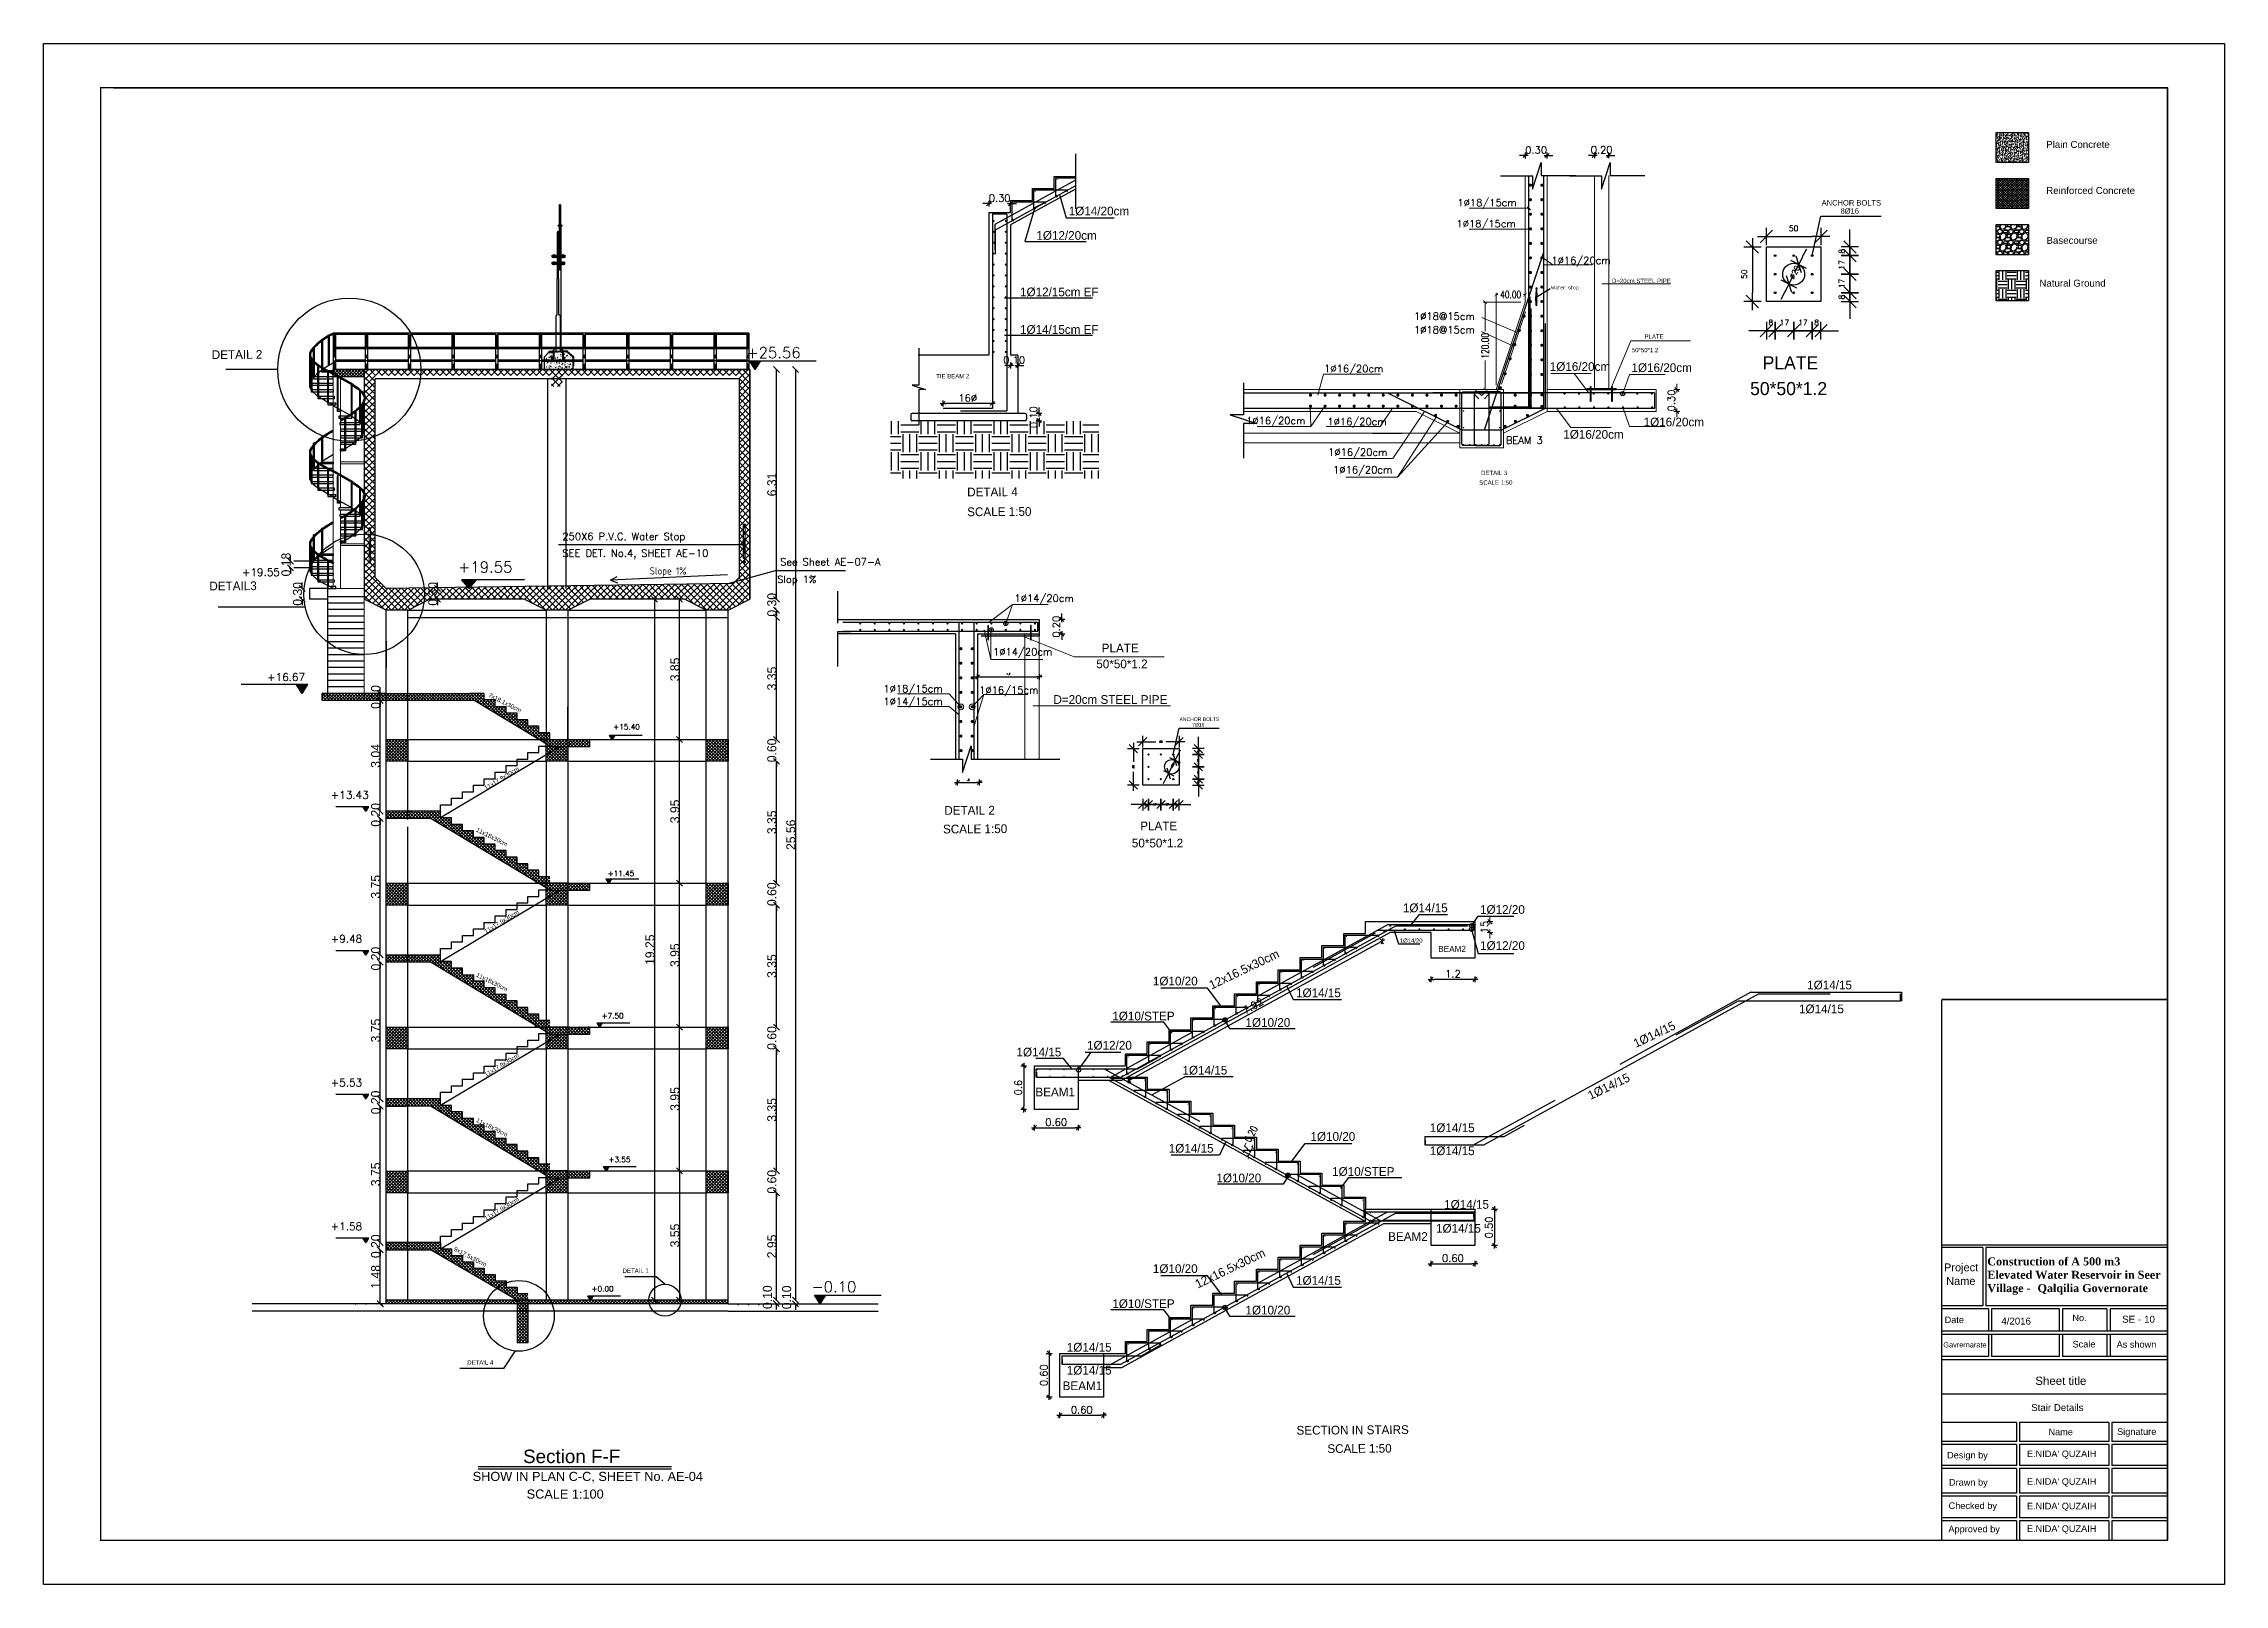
# Model space of a CAD drawing. Extents: x 166525 to 167198, y 178739 to 179747.
# Drawn here: x 167043.2 to 167103.1, y 179140.6 to 179182.9 of the extents above; entities that cross this region are included whole.
import ezdxf
from ezdxf.enums import TextEntityAlignment as Align

# ---------------------------------------------------------------- set-up
doc = ezdxf.new("R2010")
doc.units = 0
doc.header["$MEASUREMENT"] = 0
for name, pattern in [('AUSGEZOGEN', [0]), ('CENTER', [2, 1.25, -0.25, 0.25, -0.25]), ('HIDDEN', [9.525, 6.35, -3.175]), ('STRICHPUNKT2', [0.7, 0.4, -0.15, 0, -0.15]), ('VONLAYER', [0])]:
    doc.linetypes.add(name, pattern=pattern)
doc.layers.get('0').update_dxf_attribs({"linetype": 'CONTINUOUS'})
doc.layers.get('DEFPOINTS').update_dxf_attribs({"linetype": 'CONTINUOUS'})
for name, color, linetype in [('000FRAME', 7, 'CONTINUOUS'), ('006COL', 5, 'CONTINUOUS'), ('007HATH', 8, 'CONTINUOUS'), ('3', 4, 'CONTINUOUS'), ('4', 12, 'CONTINUOUS'), ('6', 2, 'CONTINUOUS'), ('BASE-COURSE', 1, 'CONTINUOUS'), ('BEAM-DIM', 4, 'CONTINUOUS'), ('BEAM-REIN', 2, 'CONTINUOUS'), ('BOUNDRY CT', 40, 'CONTINUOUS'), ('concret', 5, 'CONTINUOUS'), ('COVER', 7, 'CONTINUOUS'), ('EBENE0', 7, 'AUSGEZOGEN'), ('ELEV', 1, 'CONTINUOUS'), ('FRAM-REIN', 2, 'CONTINUOUS'), ('FRAME', 2, 'CONTINUOUS'), ('GRUNDEBENE', 7, 'AUSGEZOGEN'), ('HATCH', 40, 'CONTINUOUS'), ('HATCH-2', 252, 'CONTINUOUS'), ('HATH', 253, 'CONTINUOUS'), ('HATSH', 252, 'CONTINUOUS'), ('LAYER40', 7, 'AUSGEZOGEN'), ('Line 1', 2, 'CONTINUOUS'), ('MECNEK', 6, 'CONTINUOUS'), ('MHATCH', 8, 'CONTINUOUS'), ('outdim', 42, 'CONTINUOUS'), ('POLI', 3, 'CONTINUOUS'), ('REBARS', 2, 'CONTINUOUS'), ('Reinforcement', 10, 'CONTINUOUS'), ('SLAB-REIN', 2, 'CONTINUOUS'), ('ST', 2, 'CONTINUOUS'), ('Stairs', 231, 'CONTINUOUS'), ('TEXTE', 7, 'AUSGEZOGEN'), ('TEXTM', 2, 'CONTINUOUS'), ('TEXTS', 1, 'CONTINUOUS'), ('TXT', 6, 'CONTINUOUS')]:
    doc.layers.add(name, color=color, linetype=linetype)
for name, color, linetype, lineweight in [('BEAM', 6, 'CONTINUOUS', 13), ('dimentions', 241, 'CONTINUOUS', 20), ('Frame-PW - KA_FRAME', 7, 'CONTINUOUS', 80), ('LAND CORNERS', 255, 'CONTINUOUS', 25), ('LINE', 8, 'CONTINUOUS', 9)]:
    doc.layers.add(name, color=color, linetype=linetype, lineweight=lineweight)
doc.styles.add('DIM', font='simplex.shx', dxfattribs={"width": 0.75})
doc.styles.add('FUTURA', font='SAS_____.PFB')
doc.styles.add('ISO8', font='iso8')
doc.styles.add('ROMAND10', font='ROMAND.shx', dxfattribs={"height": 0.2})
doc.styles.add('ROMANS', font='romans.shx')
doc.dimstyles.new('1-100-layout', dxfattribs={"dimtxt": 0.2, "dimasz": 0.08, "dimexe": 0.18, "dimexo": 0.0625, "dimgap": 0.05, "dimtad": 1, "dimzin": 12, "dimdsep": 46, "dimtxsty": 'ROMAND10', "dimblk": '2', "dimcen": 0, "dimdle": 0.15, "dimse1": 1, "dimse2": 1, "dimclrd": 256, "dimclre": 9, "dimclrt": 1, "dimazin": 0, "dimtfac": 1, "dimtix": 1, "dimtofl": 0, "dimtmove": 2, "dimatfit": 0, "dimldrblk": '2', "dimfxl": 1, "dimtolj": 1, "dimtzin": 0, "dimlwd": -1, "dimlwe": -1, "dimarcsym": 0})
doc.dimstyles.new('mais 1-100 plan', dxfattribs={"dimtxt": 0.25, "dimasz": 0.1635, "dimexe": 0.18, "dimexo": 0.0625, "dimgap": 0, "dimtad": 1, "dimzin": 0, "dimdsep": 46, "dimtxsty": 'Standard', "dimblk": 'OBLIQUE', "dimcen": 0, "dimse1": 1, "dimse2": 1, "dimclrd": 8, "dimclrt": 4, "dimadec": 0, "dimazin": 0, "dimtfac": 1, "dimtix": 1, "dimtofl": 0, "dimtmove": 0, "dimatfit": 3, "dimldrblk": 'OBLIQUE', "dimfxl": 0.18, "dimtolj": 1, "dimtzin": 0, "dimarcsym": 0})
doc.dimstyles.new('MUTASIM', dxfattribs={"dimscale": 0.9995, "dimtxt": 0.2, "dimasz": 0.1, "dimexe": 0.05, "dimexo": 0.12, "dimgap": 0.05, "dimtad": 0, "dimzin": 0, "dimdsep": 46, "dimtxsty": 'DIM', "dimblk": 'ARCHTICK', "dimcen": 0.09, "dimclrd": 35, "dimclre": 33, "dimclrt": 256, "dimazin": 0, "dimtfac": 1, "dimtofl": 0, "dimtmove": 1, "dimatfit": 3, "dimfxl": 0.18, "dimtolj": 1, "dimtzin": 0, "dimlwd": 13, "dimlwe": 9, "dimarcsym": 0})
pattern_1 = [(45, (14917.52055, -1903.4895), (-0.044194173824, 0.044194173824), []), (135, (14917.52055, -1903.4895), (-0.044194173824, -0.044194173824), [])]

msp = doc.modelspace()

# ---------------------------------------------------------------- texts
at = {"color": 7, "insert": (167096.59436, 179149.5704), "char_height": 0.2, "width": 4.930876, "attachment_point": 1}
msp.add_mtext('{\\fTimes New Roman|b1|i0|c0|p18;\\H1.1x;\\C256;Construction of A 500 m3 Elevated Water Reservoir in Seer Village - \\H1.2845x; \\H0.77854x;Qalqilia Governorate\\H1.1896x; }', dxfattribs=at)
at = {"layer": '3', "color": 7, "linetype": 'Continuous', "style": 'ROMANS'}
for s, height, p in [('+25.56', 0.3, (167062.49943, 179174.27215)), ('+19.55', 0.21, (167048.63575, 179168.28769)), ('+19.55', 0.3, (167054.5792, 179168.38173)), ('+16.67', 0.21, (167049.3273, 179165.40469)), ('+15.40', 0.147, (167058.84084, 179164.07076)), ('+13.43', 0.21, (167051.0773, 179162.16569)), ('+11.45', 0.147, (167058.68714, 179160.04322)), ('+9.48', 0.21, (167051.0773, 179158.21669)), ('+7.50', 0.147, (167058.52093, 179156.13547)), ('+5.53', 0.21, (167051.0773, 179154.26769)), ('+3.55', 0.147, (167058.70868, 179152.18557)), ('+1.58', 0.21, (167051.0773, 179150.31769)), ('+0.00', 0.147, (167058.24462, 179148.63232)), ('-0.10', 0.3, (167064.28834, 179148.61215))]:
    msp.add_text(s, height=height, dxfattribs=at).set_placement(p)
at = {"layer": '6', "color": 4, "style": 'FUTURA'}
msp.add_text('Section F-F', height=0.3701376, dxfattribs=at).set_placement((167057.6978, 179143.91988), align=Align.CENTER)
at = {"layer": '6', "style": 'FUTURA'}
msp.add_text('SCALE 1:100', height=0.25, dxfattribs=at).set_placement((167056.46118, 179142.94503))
at = {"layer": 'BEAM-DIM', "style": 'ROMANS'}
for s, p in [('1%%C18/15cm', (167082.03449, 179178.44265)), ('1%%C18/15cm', (167082.00971, 179177.86593)), ('1%%C16/20cm', (167084.61772, 179176.85741)), ('1%%C18@15cm', (167080.84106, 179175.32375)), ('1%%C18@15cm', (167080.84106, 179174.95207)), ('1%%C16/20cm', (167078.37355, 179173.88521)), ('1%%C16/20cm', (167076.23165, 179172.45567)), ('1%%C16/20cm', (167078.46244, 179172.42816)), ('1%%C16/20cm', (167078.48326, 179171.58786)), ('BEAM 3', (167083.36602, 179171.91689)), ('1%%C16/20cm', (167078.61909, 179171.10494)), ('1%%C14/20cm', (167069.86571, 179167.57628)), ('1%%C14/20cm', (167069.27597, 179166.10552)), ('1%%C18/15cm', (167066.26237, 179165.092)), ('1%%C16/15cm', (167068.89445, 179165.0518)), ('1%%C14/15cm', (167066.26237, 179164.74121))]:
    msp.add_text(s, height=0.2, dxfattribs=at).set_placement(p)
at = {"layer": 'EBENE0', "color": 2, "style": 'ISO8'}
msp.add_text('Slope 1%%%', height=0.2, dxfattribs=at).set_placement((167059.84263, 179168.32747))
at = {"layer": 'LAND CORNERS', "color": 4, "char_height": 0.25, "attachment_point": 5, "rotation": 90}
for insert in [(167063.07627, 179148.4778), (167063.60456, 179148.47327)]:
    msp.add_mtext('\\A1;0.10', dxfattribs=dict(at, insert=insert))
at = {"layer": 'POLI', "color": 6, "style": 'ROMANS'}
for s, p in [('250X6 P.V.C. Water Stop', (167057.44207, 179169.27588)), ('SEE DET. No.4, SHEET AE-10', (167057.44207, 179168.81546)), ('See Sheet AE-07-A', (167063.42649, 179168.57544)), ('Slop 1%%%', (167063.3432, 179168.09659))]:
    msp.add_text(s, height=0.2, dxfattribs=at).set_placement(p)
at = {"layer": 'TEXTE', "color": 1, "style": 'ISO8'}
msp.add_text('Water stop', height=0.1, dxfattribs=at).set_placement((167084.59993, 179176.16422))
at = {"layer": 'TEXTM', "color": 4}
for s, height, rotation, p in [('1%%C14/20cm', 0.24, 359.9926468, (167071.35496, 179178.19336)), ('1%%C12/20cm', 0.24, 359.9926468, (167070.46577, 179177.52273)), ('1%%C12/15cm EF', 0.24, 359.9926468, (167070.01698, 179175.97125)), ('D=20cm STEEL PIPE', 0.12, 359.9926468, (167086.28323, 179176.33481)), ('1%%C14/15cm EF', 0.24, 359.9926468, (167070.01698, 179174.93875)), ('PLATE ', 0.12, 359.9926468, (167087.17595, 179174.80566)), ('DETAIL 2', 0.24, 0.3606576, (167047.80819, 179174.24724)), ('1%%C16/20cm', 0.24, 359.9926468, (167084.5719, 179173.92152)), ('50*50*1.2', 0.12, 359.9926468, (167086.82798, 179174.43413)), ('1%%C16/20cm', 0.24, 0.0073532, (167086.81736, 179173.8903)), ('TIE BEAM 2', 0.12, 359.9926468, (167067.71101, 179173.71589)), ('1%%C16/20cm', 0.24, 359.9926468, (167087.15158, 179172.39807)), ('1%%C16/20cm', 0.24, 359.9926468, (167084.94381, 179172.05828)), ('DETAIL 3', 0.12, 0.3606576, (167082.6848, 179171.05809)), ('DETAIL 4', 0.24, 0.3606576, (167068.56548, 179170.47407)), ('SCALE 1:50', 0.12, 0.3606576, (167082.63566, 179170.79259)), ('SCALE 1:50', 0.24, 0.3606576, (167068.56548, 179169.9301)), ('DETAIL3', 0.24, 0.3606576, (167047.7427, 179167.89235)), ('PLATE ', 0.24, 359.9926468, (167072.26174, 179166.18761)), ('50*50*1.2', 0.24, 359.9926468, (167072.11267, 179165.7533)), ('7x18.1x30cm', 0.12, 333.3341668, (167055.39896, 179164.97297)), ('D=20cm STEEL PIPE', 0.24, 359.9926468, (167070.93463, 179164.77522)), ('11x17.9x30cm', 0.12, 31.0629235, (167055.34319, 179162.40146)), ('DETAIL 2', 0.24, 0.3606576, (167067.93619, 179161.72776)), ('11x18x30cm', 0.12, 333.3341668, (167055.05921, 179161.27659)), ('SCALE 1:50', 0.24, 0.3606576, (167067.90088, 179161.21569)), ('1%%C14/15', 0.24, 0.0073532, (167080.53779, 179159.05234)), ('1%%C12/20', 0.24, 0.0073532, (167082.65667, 179159.00681)), ('11x17.9x30cm', 0.12, 31.0629235, (167055.34319, 179158.4619)), ('12x16.5x30cm', 0.24, 25.5512178, (167075.28264, 179156.92676)), ('1%%C14/20', 0.1176, 359.9926468, (167080.45358, 179158.21308)), ('BEAM2', 0.168, 359.9926468, (167081.50887, 179157.96041)), ('1%%C12/20', 0.24, 359.9926468, (167082.65755, 179158.01642)), ('11x18x30cm', 0.12, 333.3341668, (167055.06006, 179157.29241)), ('1%%C10/20', 0.24, 359.9926468, (167073.66751, 179157.04168)), ('1%%C14/15', 0.24, 359.9926468, (167077.60107, 179156.71779)), ('1%%C14/15', 0.24, 0.0073532, (167091.64509, 179156.93302)), ('1%%C10/STEP', 0.24, 359.9926468, (167072.55244, 179156.07994)), ('1%%C10/20', 0.24, 359.9926468, (167076.2117, 179155.90286)), ('1%%C14/15', 0.24, 0.0073532, (167091.4213, 179156.27673)), ('1%%C14/15', 0.24, 25.5512178, (167086.94279, 179155.32361)), ('11x17.9x30cm', 0.12, 31.0629235, (167055.34319, 179154.52661)), ('1%%C14/15', 0.24, 0.0073532, (167069.92071, 179155.09094)), ('1%%C12/20', 0.24, 0.0073532, (167071.85758, 179155.27715)), ('1%%C14/15', 0.24, 0.0073532, (167074.47983, 179154.59194)), ('1%%C14/15', 0.24, 25.5512178, (167085.68958, 179153.89438)), ('BEAM1', 0.24, 359.9926468, (167070.43859, 179153.9947)), ('11x18x30cm', 0.12, 333.3341668, (167055.06006, 179153.29881)), ('1%%C14/15', 0.24, 0.0073532, (167081.27635, 179153.01074)), ('1%%C14/15', 0.24, 0.0073532, (167074.10361, 179152.44762)), ('1%%C10/20', 0.24, 0.0073532, (167077.99717, 179152.7715)), ('1%%C14/15', 0.24, 0.0073532, (167081.27635, 179152.37911)), ('1%%C10/STEP', 0.24, 0.0073532, (167078.59224, 179151.8097)), ('1%%C10/20', 0.24, 0.0073532, (167075.41298, 179151.63268)), ('11x17.9x30cm', 0.12, 31.0629235, (167055.34319, 179150.57761)), ('1%%C14/15', 0.24, 0.0073532, (167081.67114, 179150.90564)), ('BEAM2', 0.24, 359.9926468, (167080.13188, 179150.02351)), ('1%%C14/15', 0.24, 0.0073532, (167081.44735, 179150.24936)), ('9x17.5x30cm', 0.12, 332.7266936, (167054.44427, 179149.76118)), ('12x16.5x30cm', 0.24, 25.5512178, (167074.89944, 179148.71315)), ('DETAIL 1', 0.12, 0.3606576, (167059.0977, 179149.14401)), ('1%%C10/20', 0.24, 359.9926468, (167073.66751, 179149.14168)), ('1%%C14/15', 0.24, 359.9926468, (167077.60107, 179148.81779)), ('1%%C10/STEP', 0.24, 359.9926468, (167072.55244, 179148.17994)), ('1%%C10/20', 0.24, 359.9926468, (167076.2117, 179148.00286)), ('1%%C14/15', 0.24, 0.0073532, (167071.3024, 179146.98337)), ('DETAIL 4', 0.12, 0.3606576, (167054.82702, 179146.62317)), ('1%%C14/15', 0.24, 0.0073532, (167071.3024, 179146.35174)), ('BEAM1', 0.24, 359.9926468, (167071.18832, 179145.92432)), ('SECTION IN STAIRS', 0.24, 0.3606576, (167077.61515, 179144.70086)), ('SCALE 1:50', 0.24, 0.3606576, (167078.4623, 179144.19683))]:
    msp.add_text(s, height=height, rotation=rotation, dxfattribs=at).set_placement(p)
at = {"layer": 'TXT', "style": 'FUTURA'}
msp.add_text('SHOW IN PLAN C-C, SHEET No. AE-04', height=0.25, dxfattribs=at).set_placement((167058.14036, 179143.42944), align=Align.CENTER)
at = {"layer": 'TXT', "color": 7}
for s, insert, char_height, width, attachment_point in [('{\\fArial|b0|i0|c0|p34;Plain Concrete}', (167099.08656, 179180.23839), 0.1904466, 2.9052944, 2), ('{\\fArial|b0|i0|c0|p34;Reinforced Concrete}', (167099.43434, 179178.97297), 0.1904466, 2.9052944, 2), ('{\\fArial|b0|i0|c0|p34;Basecourse }', (167098.92423, 179177.6025), 0.1904466, 2.9052944, 2), ('{\\fArial|b0|i0|c0|p34;Natural Ground}', (167098.93602, 179176.42711), 0.1904466, 2.9052944, 2), ('{\\fArial|b0|i0|c0|p34;Project }', (167096.3448, 179149.40477), 0.2162446, 0.9779129, 3), ('{\\fArial|b0|i0|c0|p34;Name}', (167096.26957, 179149.03191), 0.2162446, 0.8023905, 3), ('{\\fArial|b0|i0|c0|p34;Date}', (167095.95378, 179147.9462), 0.1802039, 2.4656722, 3), ('{\\fArial|b0|i0|c0|p34;4/2016}', (167097.79477, 179147.91573), 0.1904466, 2.6058199, 3), ('{\\fArial|b0|i0|c0|p34;No.}', (167099.32466, 179147.99998), 0.1802039, 2.4656722, 3), ('\\A1;{\\fArial|b0|i0|c0|p34;SE -}', (167100.81912, 179147.96619), 0.1904466, 2.6058199, 3), ('\\A1;{\\fArial|b0|i0|c0|p34;10}', (167101.20047, 179147.96609), 0.1904466, 2.6058199, 3), ('{\\fArial|b0|i0|c178|p34;Gavrernarate}', (167096.57323, 179147.241), 0.1441631, 1.9725377, 3), ('{\\fArial|b0|i0|c0|p34;Scale}', (167099.56597, 179147.27703), 0.1802039, 2.4656722, 3), ('{\\fArial|b0|i0|c0|p34;As shown}', (167101.23839, 179147.27079), 0.1802039, 2.4656722, 3), ('{\\fArial|b0|i0|c0|p34;Sheet title}', (167097.91595, 179146.29346), 0.2252548, 3.0820902, 1), ('{\\fArial|b0|i0|c0|p34;Stair Details}', (167099.23548, 179145.54134), 0.1904466, 2.9052944, 3), ('{\\fArial|b0|i0|c0|p34;Name}', (167098.94711, 179144.86611), 0.1802039, 2.4656722, 3), ('{\\fArial|b0|i0|c0|p34;Signature}', (167101.23874, 179144.87609), 0.1802039, 2.4656722, 3), ('{\\fArial|b0|i0|c0|p34;Design by}', (167096.60877, 179144.22886), 0.1802039, 1.1130295, 3), ("{\\fArial|b0|i0|c0|p34;E.NIDA' QUZAIH}", (167099.59174, 179144.26514), 0.1802039, 2.1409455, 3), ('{\\fArial|b0|i0|c0|p34;Drawn by}', (167096.60517, 179143.48255), 0.1802039, 1.1094247, 3), ("{\\fArial|b0|i0|c0|p34;E.NIDA' QUZAIH}", (167099.59174, 179143.50386), 0.1802039, 2.1409455, 3), ('{\\fArial|b0|i0|c0|p34;Checked by}', (167096.86027, 179142.84041), 0.1802039, 1.3645265, 3), ("{\\fArial|b0|i0|c0|p34;E.NIDA' QUZAIH}", (167099.59174, 179142.83002), 0.1802039, 2.1409455, 3), ('{\\fArial|b0|i0|c0|p34;Approved by}', (167096.94006, 179142.19891), 0.1802039, 1.4443199, 3), ("{\\fArial|b0|i0|c0|p34;E.NIDA' QUZAIH}", (167099.59174, 179142.20921), 0.1802039, 2.1409455, 3)]:
    msp.add_mtext(s, dxfattribs=dict(at, insert=insert, char_height=char_height, width=width, attachment_point=attachment_point))

# ---------------------------------------------------------------- blocks, each defined once
blk = doc.blocks.new('_ARCHTICK')
at = {"color": 0, "linetype": 'ByBlock', "const_width": 0.15}
blk.add_lwpolyline([(-0.5, -0.5), (0.5, 0.5)], dxfattribs=at)
blk = doc.blocks.new('*D1846')
at = {"layer": 'BEAM', "color": 33, "lineweight": 9, "transparency": 16777216}
for p, q in [((167083.778, 179175.81), (167082.746, 179175.81)), ((167082.978, 179173.41), (167082.746, 179173.41))]:
    blk.add_line(p, q, dxfattribs=at)
at = {"layer": 'BEAM', "color": 35, "lineweight": 13, "transparency": 16777216}
for p, q in [((167082.796, 179175.81), (167082.796, 179175.017)), ((167082.796, 179173.41), (167082.796, 179174.203))]:
    blk.add_line(p, q, dxfattribs=at)
at = {"layer": 'DEFPOINTS', "color": 0, "transparency": 16777216}
for p in [(167082.796, 179175.81), (167083.898, 179175.81), (167083.098, 179173.41)]:
    blk.add_point(p, dxfattribs=at)
at = {"layer": 'BEAM', "color": 35, "lineweight": 13, "transparency": 16777216, "xscale": 0.09995000000000001, "yscale": 0.09995000000000001, "zscale": 0.09995000000000001}
for p, rotation in [((167082.796, 179175.81), 90), ((167082.796, 179173.41), 270)]:
    blk.add_blockref('_ARCHTICK', p, dxfattribs=dict(at, rotation=rotation))
at = {"layer": 'BEAM', "transparency": 16777216, "insert": (167082.796, 179174.61), "char_height": 0.1999, "attachment_point": 5, "rotation": 90, "style": 'DIM'}
blk.add_mtext('\\A1;120.00', dxfattribs=at)
blk = doc.blocks.new('*D1847')
at = {"layer": 'BEAM', "color": 33, "lineweight": 9, "transparency": 16777216}
for p, q in [((167083.098, 179173.53), (167083.098, 179176.067)), ((167083.898, 179175.93), (167083.898, 179176.067))]:
    blk.add_line(p, q, dxfattribs=at)
at = {"layer": 'BEAM', "color": 35, "lineweight": 13, "transparency": 16777216}
for p, q in [((167083.098, 179176.017), (167083.148, 179176.017)), ((167083.898, 179176.017), (167083.848, 179176.017))]:
    blk.add_line(p, q, dxfattribs=at)
at = {"layer": 'DEFPOINTS', "color": 0, "transparency": 16777216}
for p in [(167083.898, 179176.017), (167083.898, 179175.81), (167083.098, 179173.41)]:
    blk.add_point(p, dxfattribs=at)
at = {"layer": 'BEAM', "color": 35, "lineweight": 13, "transparency": 16777216, "xscale": 0.09995000000000001, "yscale": 0.09995000000000001, "zscale": 0.09995000000000001, "rotation": 180}
blk.add_blockref('_ARCHTICK', (167083.098, 179176.017), dxfattribs=at)
at = {"layer": 'BEAM', "color": 35, "lineweight": 13, "transparency": 16777216, "xscale": 0.09995000000000001, "yscale": 0.09995000000000001, "zscale": 0.09995000000000001}
blk.add_blockref('_ARCHTICK', (167083.898, 179176.017), dxfattribs=at)
at = {"layer": 'BEAM', "transparency": 16777216, "insert": (167083.498, 179176.017), "char_height": 0.1999, "attachment_point": 5, "style": 'DIM'}
blk.add_mtext('\\A1;40.00', dxfattribs=at)
blk = doc.blocks.new('new block')
at = {"layer": 'FRAM-REIN', "const_width": 8.4}
blk.add_lwpolyline([(-3, 3, -1), (3, -3, -1)], format="xyb", close=True, dxfattribs=at)
blk = doc.blocks.new('2')
for p, q in [((1, 0), (-1, 0)), ((0.71, 0.71), (-0.71, -0.71)), ((0, 1), (0, -1))]:
    blk.add_line(p, q)
blk = doc.blocks.new('*D1848')
at = {"layer": 'BEAM', "transparency": 16777216}
for p, q in [((167088.064, 179173.49), (167088.064, 179173.57)), ((167088.064, 179172.73), (167088.064, 179172.65))]:
    blk.add_line(p, q, dxfattribs=at)
at = {"layer": 'DEFPOINTS', "color": 0, "transparency": 16777216}
for p in [(167087.498, 179173.41), (167087.498, 179172.81), (167088.064, 179172.81)]:
    blk.add_point(p, dxfattribs=at)
at = {"layer": 'BEAM', "transparency": 16777216, "xscale": 0.08, "yscale": 0.08, "zscale": 0.08}
for p, rotation in [((167088.064, 179173.41), 270), ((167088.064, 179172.81), 90)]:
    blk.add_blockref('2', p, dxfattribs=dict(at, rotation=rotation))
at = {"layer": 'BEAM', "color": 1, "transparency": 16777216, "insert": (167087.914, 179173.11), "char_height": 0.2, "attachment_point": 5, "rotation": 90, "style": 'ROMAND10'}
blk.add_mtext('\\A1;0.30', dxfattribs=at)
blk = doc.blocks.new('*D1647')
at = {"layer": 'DEFPOINTS', "color": 0, "transparency": 16777216}
for p in [(167085.798, 179179.632), (167086.198, 179179.842), (167086.198, 179179.632)]:
    blk.add_point(p, dxfattribs=at)
at = {"layer": 'outdim', "transparency": 16777216}
for p, q in [((167085.718, 179179.842), (167085.638, 179179.842)), ((167086.278, 179179.842), (167086.358, 179179.842))]:
    blk.add_line(p, q, dxfattribs=at)
at = {"layer": 'outdim', "transparency": 16777216, "xscale": 0.08, "yscale": 0.08, "zscale": 0.08}
blk.add_blockref('2', (167085.798, 179179.842), dxfattribs=at)
at = {"layer": 'outdim', "transparency": 16777216, "xscale": 0.08, "yscale": 0.08, "zscale": 0.08, "rotation": 180}
blk.add_blockref('2', (167086.198, 179179.842), dxfattribs=at)
at = {"layer": 'outdim', "color": 1, "transparency": 16777216, "insert": (167085.998, 179179.992), "char_height": 0.2, "attachment_point": 5, "style": 'ROMAND10'}
blk.add_mtext('\\A1;0.20', dxfattribs=at)
blk = doc.blocks.new('A$C2556767A')
at = {"layer": 'EBENE0', "color": 3, "linetype": 'AUSGEZOGEN'}
for p, q in [((-0.22, 0), (0.22, 0)), ((0.22, -0.183), (0.339, 0.183)), ((0.22, 0), (0.22, -0.183)), ((0.339, 0.183), (0.339, 0.001)), ((0.339, 0.001), (0.815, 0.001))]:
    blk.add_line(p, q, dxfattribs=at)
blk = doc.blocks.new('*D1849')
at = {"layer": 'DEFPOINTS', "color": 0, "transparency": 16777216}
for p in [(167084.498, 179179.84), (167083.898, 179179.284), (167084.498, 179179.284)]:
    blk.add_point(p, dxfattribs=at)
at = {"layer": 'outdim', "transparency": 16777216}
for p, q in [((167083.818, 179179.84), (167083.738, 179179.84)), ((167084.578, 179179.84), (167084.658, 179179.84))]:
    blk.add_line(p, q, dxfattribs=at)
at = {"layer": 'outdim', "transparency": 16777216, "xscale": 0.08, "yscale": 0.08, "zscale": 0.08}
blk.add_blockref('2', (167083.898, 179179.84), dxfattribs=at)
at = {"layer": 'outdim', "transparency": 16777216, "xscale": 0.08, "yscale": 0.08, "zscale": 0.08, "rotation": 180}
blk.add_blockref('2', (167084.498, 179179.84), dxfattribs=at)
at = {"layer": 'outdim', "color": 1, "transparency": 16777216, "insert": (167084.198, 179179.99), "char_height": 0.2, "attachment_point": 5, "style": 'ROMAND10'}
blk.add_mtext('\\A1;0.30', dxfattribs=at)
blk = doc.blocks.new('*D20')
at = {"layer": 'DEFPOINTS', "color": 0, "transparency": 16777216}
for p in [(5080.574, -904.799), (5080.074, -904.894), (5080.574, -904.894)]:
    blk.add_point(p, dxfattribs=at)
at = {"layer": 'outdim', "transparency": 16777216}
blk.add_line((5080.154, -904.799), (5080.494, -904.799), dxfattribs=at)
at = {"layer": 'outdim', "transparency": 16777216, "xscale": 0.08, "yscale": 0.08, "zscale": 0.08, "rotation": 180}
blk.add_blockref('2', (5080.074, -904.799), dxfattribs=at)
at = {"layer": 'outdim', "transparency": 16777216, "xscale": 0.08, "yscale": 0.08, "zscale": 0.08}
blk.add_blockref('2', (5080.574, -904.799), dxfattribs=at)
at = {"layer": 'outdim', "color": 1, "transparency": 16777216, "insert": (5080.324, -904.724), "char_height": 0.2, "attachment_point": 5, "style": 'ROMAND10'}
blk.add_mtext('\\A1;{\\H0.25x;50}', dxfattribs=at)
blk = doc.blocks.new('*D21')
at = {"layer": 'DEFPOINTS', "color": 0, "transparency": 16777216}
for p in [(5080.074, -904.894), (5079.946, -905.394), (5080.074, -905.394)]:
    blk.add_point(p, dxfattribs=at)
at = {"layer": 'outdim', "transparency": 16777216}
blk.add_line((5079.946, -904.974), (5079.946, -905.314), dxfattribs=at)
at = {"layer": 'outdim', "transparency": 16777216, "xscale": 0.08, "yscale": 0.08, "zscale": 0.08}
for p, rotation in [((5079.946, -904.894), 90), ((5079.946, -905.394), 270)]:
    blk.add_blockref('2', p, dxfattribs=dict(at, rotation=rotation))
at = {"layer": 'outdim', "color": 1, "transparency": 16777216, "insert": (5079.871, -905.144), "char_height": 0.2, "attachment_point": 5, "rotation": 90, "style": 'ROMAND10'}
blk.add_mtext('\\A1;{\\H0.25x;50}', dxfattribs=at)
blk = doc.blocks.new('*D22')
at = {"layer": 'DEFPOINTS', "color": 0, "transparency": 16777216}
for p in [(5080.074, -904.974), (5080.154, -904.974), (5080.074, -905.661)]:
    blk.add_point(p, dxfattribs=at)
at = {"layer": 'outdim', "transparency": 16777216}
for p, q in [((5079.994, -905.661), (5079.914, -905.661)), ((5080.234, -905.661), (5080.314, -905.661))]:
    blk.add_line(p, q, dxfattribs=at)
at = {"layer": 'outdim', "transparency": 16777216, "xscale": 0.08, "yscale": 0.08, "zscale": 0.08}
blk.add_blockref('2', (5080.074, -905.661), dxfattribs=at)
at = {"layer": 'outdim', "transparency": 16777216, "xscale": 0.08, "yscale": 0.08, "zscale": 0.08, "rotation": 180}
blk.add_blockref('2', (5080.154, -905.661), dxfattribs=at)
at = {"layer": 'outdim', "color": 1, "transparency": 16777216, "insert": (5080.114, -905.586), "char_height": 0.2, "attachment_point": 5, "style": 'ROMAND10'}
blk.add_mtext('\\A1;{\\H0.25x;8}', dxfattribs=at)
blk = doc.blocks.new('*D23')
at = {"layer": 'DEFPOINTS', "color": 0, "transparency": 16777216}
for p in [(5080.154, -905.314), (5080.324, -905.314), (5080.324, -905.661)]:
    blk.add_point(p, dxfattribs=at)
at = {"layer": 'outdim', "transparency": 16777216}
for p, q in [((5080.074, -905.661), (5079.994, -905.661)), ((5080.404, -905.661), (5080.484, -905.661))]:
    blk.add_line(p, q, dxfattribs=at)
at = {"layer": 'outdim', "transparency": 16777216, "xscale": 0.08, "yscale": 0.08, "zscale": 0.08}
blk.add_blockref('2', (5080.154, -905.661), dxfattribs=at)
at = {"layer": 'outdim', "transparency": 16777216, "xscale": 0.08, "yscale": 0.08, "zscale": 0.08, "rotation": 180}
blk.add_blockref('2', (5080.324, -905.661), dxfattribs=at)
at = {"layer": 'outdim', "color": 1, "transparency": 16777216, "insert": (5080.239, -905.586), "char_height": 0.2, "attachment_point": 5, "style": 'ROMAND10'}
blk.add_mtext('\\A1;{\\H0.25x;17}', dxfattribs=at)
blk = doc.blocks.new('*D24')
at = {"layer": 'DEFPOINTS', "color": 0, "transparency": 16777216}
for p in [(5080.324, -905.314), (5080.494, -905.314), (5080.494, -905.661)]:
    blk.add_point(p, dxfattribs=at)
at = {"layer": 'outdim', "transparency": 16777216}
for p, q in [((5080.244, -905.661), (5080.164, -905.661)), ((5080.574, -905.661), (5080.654, -905.661))]:
    blk.add_line(p, q, dxfattribs=at)
at = {"layer": 'outdim', "transparency": 16777216, "xscale": 0.08, "yscale": 0.08, "zscale": 0.08}
blk.add_blockref('2', (5080.324, -905.661), dxfattribs=at)
at = {"layer": 'outdim', "transparency": 16777216, "xscale": 0.08, "yscale": 0.08, "zscale": 0.08, "rotation": 180}
blk.add_blockref('2', (5080.494, -905.661), dxfattribs=at)
at = {"layer": 'outdim', "color": 1, "transparency": 16777216, "insert": (5080.409, -905.586), "char_height": 0.2, "attachment_point": 5, "style": 'ROMAND10'}
blk.add_mtext('\\A1;{\\H0.25x;17}', dxfattribs=at)
blk = doc.blocks.new('*D25')
at = {"layer": 'DEFPOINTS', "color": 0, "transparency": 16777216}
for p in [(5080.494, -905.314), (5080.574, -905.314), (5080.574, -905.661)]:
    blk.add_point(p, dxfattribs=at)
at = {"layer": 'outdim', "transparency": 16777216}
for p, q in [((5080.414, -905.661), (5080.334, -905.661)), ((5080.654, -905.661), (5080.734, -905.661))]:
    blk.add_line(p, q, dxfattribs=at)
at = {"layer": 'outdim', "transparency": 16777216, "xscale": 0.08, "yscale": 0.08, "zscale": 0.08}
blk.add_blockref('2', (5080.494, -905.661), dxfattribs=at)
at = {"layer": 'outdim', "transparency": 16777216, "xscale": 0.08, "yscale": 0.08, "zscale": 0.08, "rotation": 180}
blk.add_blockref('2', (5080.574, -905.661), dxfattribs=at)
at = {"layer": 'outdim', "color": 1, "transparency": 16777216, "insert": (5080.534, -905.586), "char_height": 0.2, "attachment_point": 5, "style": 'ROMAND10'}
blk.add_mtext('\\A1;{\\H0.25x;8}', dxfattribs=at)
blk = doc.blocks.new('*D26')
at = {"layer": 'DEFPOINTS', "color": 0, "transparency": 16777216}
for p in [(5080.37, -905.055), (5080.279, -905.233)]:
    blk.add_point(p, dxfattribs=at)
at = {"layer": 'outdim', "transparency": 16777216}
for p, q in [((5080.406, -904.983), (5080.443, -904.912)), ((5080.242, -905.304), (5080.206, -905.375))]:
    blk.add_line(p, q, dxfattribs=at)
at = {"layer": 'outdim', "transparency": 16777216, "xscale": 0.08, "yscale": 0.08, "zscale": 0.08}
for p, rotation in [((5080.37, -905.055), 242.9223156243954), ((5080.279, -905.233), 62.9223156243954)]:
    blk.add_blockref('2', p, dxfattribs=dict(at, rotation=rotation))
at = {"layer": 'outdim', "color": 1, "transparency": 16777216, "insert": (5080.333, -905.126), "char_height": 0.2, "attachment_point": 5, "rotation": 62.9223, "style": 'ROMAND10'}
blk.add_mtext('\\A1;{\\H0.25x;∅20}', dxfattribs=at)
blk = doc.blocks.new('*D29')
at = {"layer": 'DEFPOINTS', "color": 0, "transparency": 16777216}
for p in [(5080.152, -905.314), (5080.152, -905.394), (5080.839, -905.394)]:
    blk.add_point(p, dxfattribs=at)
at = {"layer": 'outdim', "transparency": 16777216}
for p, q in [((5080.839, -905.234), (5080.839, -905.154)), ((5080.839, -905.474), (5080.839, -905.554))]:
    blk.add_line(p, q, dxfattribs=at)
at = {"layer": 'outdim', "transparency": 16777216, "xscale": 0.08, "yscale": 0.08, "zscale": 0.08}
for p, rotation in [((5080.839, -905.314), 270), ((5080.839, -905.394), 90)]:
    blk.add_blockref('2', p, dxfattribs=dict(at, rotation=rotation))
at = {"layer": 'outdim', "color": 1, "transparency": 16777216, "insert": (5080.764, -905.354), "char_height": 0.2, "attachment_point": 5, "rotation": 90, "style": 'ROMAND10'}
blk.add_mtext('\\A1;{\\H0.25x;8}', dxfattribs=at)
blk = doc.blocks.new('*D30')
at = {"layer": 'DEFPOINTS', "color": 0, "transparency": 16777216}
for p in [(5080.492, -905.144), (5080.839, -905.144), (5080.492, -905.314)]:
    blk.add_point(p, dxfattribs=at)
at = {"layer": 'outdim', "transparency": 16777216}
for p, q in [((5080.839, -905.064), (5080.839, -904.984)), ((5080.839, -905.394), (5080.839, -905.474))]:
    blk.add_line(p, q, dxfattribs=at)
at = {"layer": 'outdim', "transparency": 16777216, "xscale": 0.08, "yscale": 0.08, "zscale": 0.08}
for p, rotation in [((5080.839, -905.144), 270), ((5080.839, -905.314), 90)]:
    blk.add_blockref('2', p, dxfattribs=dict(at, rotation=rotation))
at = {"layer": 'outdim', "color": 1, "transparency": 16777216, "insert": (5080.764, -905.229), "char_height": 0.2, "attachment_point": 5, "rotation": 90, "style": 'ROMAND10'}
blk.add_mtext('\\A1;{\\H0.25x;17}', dxfattribs=at)
blk = doc.blocks.new('*D27')
at = {"layer": 'DEFPOINTS', "color": 0, "transparency": 16777216}
for p in [(5080.492, -904.974), (5080.839, -904.974), (5080.492, -905.144)]:
    blk.add_point(p, dxfattribs=at)
at = {"layer": 'outdim', "transparency": 16777216}
for p, q in [((5080.839, -904.894), (5080.839, -904.814)), ((5080.839, -905.224), (5080.839, -905.304))]:
    blk.add_line(p, q, dxfattribs=at)
at = {"layer": 'outdim', "transparency": 16777216, "xscale": 0.08, "yscale": 0.08, "zscale": 0.08}
for p, rotation in [((5080.839, -904.974), 270), ((5080.839, -905.144), 90)]:
    blk.add_blockref('2', p, dxfattribs=dict(at, rotation=rotation))
at = {"layer": 'outdim', "color": 1, "transparency": 16777216, "insert": (5080.764, -905.059), "char_height": 0.2, "attachment_point": 5, "rotation": 90, "style": 'ROMAND10'}
blk.add_mtext('\\A1;{\\H0.25x;17}', dxfattribs=at)
blk = doc.blocks.new('*D28')
at = {"layer": 'DEFPOINTS', "color": 0, "transparency": 16777216}
for p in [(5080.492, -904.894), (5080.492, -904.974), (5080.839, -904.894)]:
    blk.add_point(p, dxfattribs=at)
at = {"layer": 'outdim', "transparency": 16777216}
for p, q in [((5080.839, -904.814), (5080.839, -904.734)), ((5080.839, -905.054), (5080.839, -905.134))]:
    blk.add_line(p, q, dxfattribs=at)
at = {"layer": 'outdim', "transparency": 16777216, "xscale": 0.08, "yscale": 0.08, "zscale": 0.08}
for p, rotation in [((5080.839, -904.894), 270), ((5080.839, -904.974), 90)]:
    blk.add_blockref('2', p, dxfattribs=dict(at, rotation=rotation))
at = {"layer": 'outdim', "color": 1, "transparency": 16777216, "insert": (5080.764, -904.934), "char_height": 0.2, "attachment_point": 5, "rotation": 90, "style": 'ROMAND10'}
blk.add_mtext('\\A1;{\\H0.25x;8}', dxfattribs=at)
blk = doc.blocks.new('*D1648')
at = {"layer": 'DEFPOINTS', "color": 0, "transparency": 16777216}
for p in [(167069.157, 179179.491), (167069.757, 179179.491), (167069.757, 179178.517)]:
    blk.add_point(p, dxfattribs=at)
at = {"layer": 'outdim', "transparency": 16777216}
for p, q in [((167069.077, 179178.517), (167068.997, 179178.517)), ((167069.837, 179178.517), (167069.917, 179178.517))]:
    blk.add_line(p, q, dxfattribs=at)
at = {"layer": 'outdim', "transparency": 16777216, "xscale": 0.08, "yscale": 0.08, "zscale": 0.08}
blk.add_blockref('2', (167069.157, 179178.517), dxfattribs=at)
at = {"layer": 'outdim', "transparency": 16777216, "xscale": 0.08, "yscale": 0.08, "zscale": 0.08, "rotation": 180}
blk.add_blockref('2', (167069.757, 179178.517), dxfattribs=at)
at = {"layer": 'outdim', "color": 1, "transparency": 16777216, "insert": (167069.457, 179178.667), "char_height": 0.2, "attachment_point": 5, "style": 'ROMAND10'}
blk.add_mtext('\\A1;0.30', dxfattribs=at)
blk = doc.blocks.new('*D1850')
at = {"layer": 'DEFPOINTS', "color": 0, "transparency": 16777216}
for p in [(167069.757, 179174.353), (167069.957, 179174.071), (167069.957, 179172.753)]:
    blk.add_point(p, dxfattribs=at)
at = {"layer": 'outdim', "transparency": 16777216}
for p, q in [((167069.677, 179174.071), (167069.597, 179174.071)), ((167070.037, 179174.071), (167070.117, 179174.071))]:
    blk.add_line(p, q, dxfattribs=at)
at = {"layer": 'outdim', "transparency": 16777216, "xscale": 0.08, "yscale": 0.08, "zscale": 0.08}
blk.add_blockref('2', (167069.757, 179174.071), dxfattribs=at)
at = {"layer": 'outdim', "transparency": 16777216, "xscale": 0.08, "yscale": 0.08, "zscale": 0.08, "rotation": 180}
blk.add_blockref('2', (167069.957, 179174.071), dxfattribs=at)
at = {"layer": 'outdim', "color": 1, "transparency": 16777216, "insert": (167069.857, 179174.221), "char_height": 0.2, "attachment_point": 5, "style": 'ROMAND10'}
blk.add_mtext('\\A1;0.10', dxfattribs=at)
blk = doc.blocks.new('*D1649')
at = {"layer": 'DEFPOINTS', "color": 0, "transparency": 16777216}
for p in [(167070.098, 179172.753), (167070.098, 179172.553), (167070.539, 179172.553)]:
    blk.add_point(p, dxfattribs=at)
at = {"layer": 'outdim', "transparency": 16777216}
for p, q in [((167070.539, 179172.833), (167070.539, 179172.913)), ((167070.539, 179172.473), (167070.539, 179172.393))]:
    blk.add_line(p, q, dxfattribs=at)
at = {"layer": 'outdim', "transparency": 16777216, "xscale": 0.08, "yscale": 0.08, "zscale": 0.08}
for p, rotation in [((167070.539, 179172.753), 270), ((167070.539, 179172.553), 90)]:
    blk.add_blockref('2', p, dxfattribs=dict(at, rotation=rotation))
at = {"layer": 'outdim', "color": 1, "transparency": 16777216, "insert": (167070.389, 179172.653), "char_height": 0.2, "attachment_point": 5, "rotation": 90, "style": 'ROMAND10'}
blk.add_mtext('\\A1;0.10', dxfattribs=at)
blk = doc.blocks.new('*D1851')
at = {"layer": 'DEFPOINTS', "color": 0, "transparency": 16777216}
for p in [(167070.547, 179167.096), (167070.547, 179166.696), (167071.165, 179166.696)]:
    blk.add_point(p, dxfattribs=at)
at = {"layer": 'outdim', "transparency": 16777216}
for p, q in [((167071.165, 179167.176), (167071.165, 179167.256)), ((167071.165, 179166.616), (167071.165, 179166.536))]:
    blk.add_line(p, q, dxfattribs=at)
at = {"layer": 'outdim', "transparency": 16777216, "xscale": 0.08, "yscale": 0.08, "zscale": 0.08}
for p, rotation in [((167071.165, 179167.096), 270), ((167071.165, 179166.696), 90)]:
    blk.add_blockref('2', p, dxfattribs=dict(at, rotation=rotation))
at = {"layer": 'outdim', "color": 1, "transparency": 16777216, "insert": (167071.015, 179166.896), "char_height": 0.2, "attachment_point": 5, "rotation": 90, "style": 'ROMAND10'}
blk.add_mtext('\\A1;0.20', dxfattribs=at)
blk = doc.blocks.new('*D1852')
at = {"layer": 'DEFPOINTS', "color": 0, "transparency": 16777216}
for p in [(167068.847, 179166.696), (167070.547, 179166.696), (167070.547, 179165.52)]:
    blk.add_point(p, dxfattribs=at)
at = {"layer": 'outdim', "transparency": 16777216}
blk.add_line((167068.927, 179165.52), (167070.467, 179165.52), dxfattribs=at)
at = {"layer": 'outdim', "transparency": 16777216, "xscale": 0.08, "yscale": 0.08, "zscale": 0.08, "rotation": 180}
blk.add_blockref('2', (167068.847, 179165.52), dxfattribs=at)
at = {"layer": 'outdim', "transparency": 16777216, "xscale": 0.08, "yscale": 0.08, "zscale": 0.08}
blk.add_blockref('2', (167070.547, 179165.52), dxfattribs=at)
at = {"layer": 'outdim', "color": 1, "transparency": 16777216, "insert": (167069.697, 179165.595), "char_height": 0.2, "attachment_point": 5, "style": 'ROMAND10'}
blk.add_mtext('\\A1;{\\H0.25x;1.7}', dxfattribs=at)
blk = doc.blocks.new('*D1650')
at = {"layer": 'DEFPOINTS', "color": 0, "transparency": 16777216}
for p in [(167068.298, 179162.959), (167068.898, 179162.959), (167068.898, 179162.614)]:
    blk.add_point(p, dxfattribs=at)
at = {"layer": 'outdim', "transparency": 16777216}
blk.add_line((167068.378, 179162.614), (167068.818, 179162.614), dxfattribs=at)
at = {"layer": 'outdim', "transparency": 16777216, "xscale": 0.08, "yscale": 0.08, "zscale": 0.08, "rotation": 180}
blk.add_blockref('2', (167068.298, 179162.614), dxfattribs=at)
at = {"layer": 'outdim', "transparency": 16777216, "xscale": 0.08, "yscale": 0.08, "zscale": 0.08}
blk.add_blockref('2', (167068.898, 179162.614), dxfattribs=at)
at = {"layer": 'outdim', "color": 1, "transparency": 16777216, "insert": (167068.598, 179162.689), "char_height": 0.2, "attachment_point": 5, "style": 'ROMAND10'}
blk.add_mtext('\\A1;{\\H0.25x;.6}', dxfattribs=at)
blk = doc.blocks.new('*D39')
at = {"layer": 'DEFPOINTS', "color": 0, "transparency": 16777216}
for p in [(5087.397, -1021.603), (5086.897, -1021.698), (5087.397, -1021.698)]:
    blk.add_point(p, dxfattribs=at)
at = {"layer": 'outdim', "transparency": 16777216}
for p, q in [((5086.977, -1021.603), (5087.077, -1021.603)), ((5087.317, -1021.603), (5087.218, -1021.603))]:
    blk.add_line(p, q, dxfattribs=at)
at = {"layer": 'outdim', "transparency": 16777216, "xscale": 0.08, "yscale": 0.08, "zscale": 0.08, "rotation": 180}
blk.add_blockref('2', (5086.897, -1021.603), dxfattribs=at)
at = {"layer": 'outdim', "transparency": 16777216, "xscale": 0.08, "yscale": 0.08, "zscale": 0.08}
blk.add_blockref('2', (5087.397, -1021.603), dxfattribs=at)
at = {"layer": 'outdim', "color": 1, "transparency": 16777216, "insert": (5087.147, -1021.603), "char_height": 0.1, "attachment_point": 5, "style": 'ROMAND10'}
blk.add_mtext('\\A1;{\\H0.25x;50}', dxfattribs=at)
blk = doc.blocks.new('*D40')
at = {"layer": 'DEFPOINTS', "color": 0, "transparency": 16777216}
for p in [(5086.897, -1021.698), (5086.769, -1022.198), (5086.897, -1022.198)]:
    blk.add_point(p, dxfattribs=at)
at = {"layer": 'outdim', "transparency": 16777216}
for p, q in [((5086.769, -1021.778), (5086.769, -1021.878)), ((5086.769, -1022.118), (5086.769, -1022.018))]:
    blk.add_line(p, q, dxfattribs=at)
at = {"layer": 'outdim', "transparency": 16777216, "xscale": 0.08, "yscale": 0.08, "zscale": 0.08}
for p, rotation in [((5086.769, -1021.698), 90), ((5086.769, -1022.198), 270)]:
    blk.add_blockref('2', p, dxfattribs=dict(at, rotation=rotation))
at = {"layer": 'outdim', "color": 1, "transparency": 16777216, "insert": (5086.769, -1021.948), "char_height": 0.1, "attachment_point": 5, "rotation": 90, "style": 'ROMAND10'}
blk.add_mtext('\\A1;{\\H0.25x;50}', dxfattribs=at)
blk = doc.blocks.new('*D41')
at = {"layer": 'DEFPOINTS', "color": 0, "transparency": 16777216}
for p in [(5086.897, -1021.778), (5086.977, -1021.778), (5086.897, -1022.466)]:
    blk.add_point(p, dxfattribs=at)
at = {"layer": 'outdim', "transparency": 16777216}
for p, q in [((5086.817, -1022.466), (5086.737, -1022.466)), ((5087.057, -1022.466), (5087.137, -1022.466))]:
    blk.add_line(p, q, dxfattribs=at)
at = {"layer": 'outdim', "transparency": 16777216, "xscale": 0.08, "yscale": 0.08, "zscale": 0.08}
blk.add_blockref('2', (5086.897, -1022.466), dxfattribs=at)
at = {"layer": 'outdim', "transparency": 16777216, "xscale": 0.08, "yscale": 0.08, "zscale": 0.08, "rotation": 180}
blk.add_blockref('2', (5086.977, -1022.466), dxfattribs=at)
at = {"layer": 'outdim', "color": 1, "transparency": 16777216, "insert": (5086.937, -1022.466), "char_height": 0.1, "attachment_point": 5, "style": 'ROMAND10'}
blk.add_mtext('\\A1;{\\H0.25x;8}', dxfattribs=at)
blk = doc.blocks.new('*D42')
at = {"layer": 'DEFPOINTS', "color": 0, "transparency": 16777216}
for p in [(5086.977, -1022.118), (5087.147, -1022.118), (5087.147, -1022.466)]:
    blk.add_point(p, dxfattribs=at)
at = {"layer": 'outdim', "transparency": 16777216}
for p, q in [((5086.897, -1022.466), (5086.817, -1022.466)), ((5087.227, -1022.466), (5087.307, -1022.466))]:
    blk.add_line(p, q, dxfattribs=at)
at = {"layer": 'outdim', "transparency": 16777216, "xscale": 0.08, "yscale": 0.08, "zscale": 0.08}
blk.add_blockref('2', (5086.977, -1022.466), dxfattribs=at)
at = {"layer": 'outdim', "transparency": 16777216, "xscale": 0.08, "yscale": 0.08, "zscale": 0.08, "rotation": 180}
blk.add_blockref('2', (5087.147, -1022.466), dxfattribs=at)
at = {"layer": 'outdim', "color": 1, "transparency": 16777216, "insert": (5087.062, -1022.466), "char_height": 0.1, "attachment_point": 5, "style": 'ROMAND10'}
blk.add_mtext('\\A1;{\\H0.25x;17}', dxfattribs=at)
blk = doc.blocks.new('*D36')
at = {"layer": 'DEFPOINTS', "color": 0, "transparency": 16777216}
for p in [(5087.147, -1022.118), (5087.317, -1022.118), (5087.317, -1022.466)]:
    blk.add_point(p, dxfattribs=at)
at = {"layer": 'outdim', "transparency": 16777216}
for p, q in [((5087.067, -1022.466), (5086.987, -1022.466)), ((5087.397, -1022.466), (5087.477, -1022.466))]:
    blk.add_line(p, q, dxfattribs=at)
at = {"layer": 'outdim', "transparency": 16777216, "xscale": 0.08, "yscale": 0.08, "zscale": 0.08}
blk.add_blockref('2', (5087.147, -1022.466), dxfattribs=at)
at = {"layer": 'outdim', "transparency": 16777216, "xscale": 0.08, "yscale": 0.08, "zscale": 0.08, "rotation": 180}
blk.add_blockref('2', (5087.317, -1022.466), dxfattribs=at)
at = {"layer": 'outdim', "color": 1, "transparency": 16777216, "insert": (5087.232, -1022.466), "char_height": 0.1, "attachment_point": 5, "style": 'ROMAND10'}
blk.add_mtext('\\A1;{\\H0.25x;17}', dxfattribs=at)
blk = doc.blocks.new('*D37')
at = {"layer": 'DEFPOINTS', "color": 0, "transparency": 16777216}
for p in [(5087.317, -1022.118), (5087.397, -1022.118), (5087.397, -1022.466)]:
    blk.add_point(p, dxfattribs=at)
at = {"layer": 'outdim', "transparency": 16777216}
for p, q in [((5087.237, -1022.466), (5087.157, -1022.466)), ((5087.477, -1022.466), (5087.557, -1022.466))]:
    blk.add_line(p, q, dxfattribs=at)
at = {"layer": 'outdim', "transparency": 16777216, "xscale": 0.08, "yscale": 0.08, "zscale": 0.08}
blk.add_blockref('2', (5087.317, -1022.466), dxfattribs=at)
at = {"layer": 'outdim', "transparency": 16777216, "xscale": 0.08, "yscale": 0.08, "zscale": 0.08, "rotation": 180}
blk.add_blockref('2', (5087.397, -1022.466), dxfattribs=at)
at = {"layer": 'outdim', "color": 1, "transparency": 16777216, "insert": (5087.357, -1022.466), "char_height": 0.1, "attachment_point": 5, "style": 'ROMAND10'}
blk.add_mtext('\\A1;{\\H0.25x;8}', dxfattribs=at)
blk = doc.blocks.new('*D38')
at = {"layer": 'DEFPOINTS', "color": 0, "transparency": 16777216}
for p in [(5087.343, -1021.859), (5087.252, -1022.037)]:
    blk.add_point(p, dxfattribs=at)
at = {"layer": 'outdim', "transparency": 16777216}
for p, q in [((5087.379, -1021.788), (5087.416, -1021.717)), ((5087.215, -1022.108), (5087.179, -1022.18))]:
    blk.add_line(p, q, dxfattribs=at)
at = {"layer": 'outdim', "transparency": 16777216, "xscale": 0.08, "yscale": 0.08, "zscale": 0.08}
for p, rotation in [((5087.252, -1022.037), 62.92231562407446), ((5087.343, -1021.859), 242.9223156240745)]:
    blk.add_blockref('2', p, dxfattribs=dict(at, rotation=rotation))
at = {"layer": 'outdim', "color": 1, "transparency": 16777216, "insert": (5087.307, -1021.93), "char_height": 0.1, "attachment_point": 5, "rotation": 62.9223, "style": 'ROMAND10'}
blk.add_mtext('\\A1;{\\H0.25x;∅20}', dxfattribs=at)
blk = doc.blocks.new('*D32')
at = {"layer": 'DEFPOINTS', "color": 0, "transparency": 16777216}
for p in [(5086.975, -1022.118), (5086.975, -1022.198), (5087.662, -1022.198)]:
    blk.add_point(p, dxfattribs=at)
at = {"layer": 'outdim', "transparency": 16777216}
for p, q in [((5087.662, -1022.038), (5087.662, -1021.958)), ((5087.662, -1022.278), (5087.662, -1022.358))]:
    blk.add_line(p, q, dxfattribs=at)
at = {"layer": 'outdim', "transparency": 16777216, "xscale": 0.08, "yscale": 0.08, "zscale": 0.08}
for p, rotation in [((5087.662, -1022.118), 270), ((5087.662, -1022.198), 90)]:
    blk.add_blockref('2', p, dxfattribs=dict(at, rotation=rotation))
at = {"layer": 'outdim', "color": 1, "transparency": 16777216, "insert": (5087.662, -1022.158), "char_height": 0.1, "attachment_point": 5, "rotation": 90, "style": 'ROMAND10'}
blk.add_mtext('\\A1;{\\H0.25x;8}', dxfattribs=at)
blk = doc.blocks.new('*D33')
at = {"layer": 'DEFPOINTS', "color": 0, "transparency": 16777216}
for p in [(5087.315, -1021.948), (5087.662, -1021.948), (5087.315, -1022.118)]:
    blk.add_point(p, dxfattribs=at)
at = {"layer": 'outdim', "transparency": 16777216}
for p, q in [((5087.662, -1021.868), (5087.662, -1021.788)), ((5087.662, -1022.198), (5087.662, -1022.278))]:
    blk.add_line(p, q, dxfattribs=at)
at = {"layer": 'outdim', "transparency": 16777216, "xscale": 0.08, "yscale": 0.08, "zscale": 0.08}
for p, rotation in [((5087.662, -1021.948), 270), ((5087.662, -1022.118), 90)]:
    blk.add_blockref('2', p, dxfattribs=dict(at, rotation=rotation))
at = {"layer": 'outdim', "color": 1, "transparency": 16777216, "insert": (5087.662, -1022.033), "char_height": 0.1, "attachment_point": 5, "rotation": 90, "style": 'ROMAND10'}
blk.add_mtext('\\A1;{\\H0.25x;17}', dxfattribs=at)
blk = doc.blocks.new('*D34')
at = {"layer": 'DEFPOINTS', "color": 0, "transparency": 16777216}
for p in [(5087.315, -1021.778), (5087.315, -1021.948), (5087.662, -1021.778)]:
    blk.add_point(p, dxfattribs=at)
at = {"layer": 'outdim', "transparency": 16777216}
for p, q in [((5087.662, -1021.698), (5087.662, -1021.618)), ((5087.662, -1022.028), (5087.662, -1022.108))]:
    blk.add_line(p, q, dxfattribs=at)
at = {"layer": 'outdim', "transparency": 16777216, "xscale": 0.08, "yscale": 0.08, "zscale": 0.08}
for p, rotation in [((5087.662, -1021.778), 270), ((5087.662, -1021.948), 90)]:
    blk.add_blockref('2', p, dxfattribs=dict(at, rotation=rotation))
at = {"layer": 'outdim', "color": 1, "transparency": 16777216, "insert": (5087.662, -1021.863), "char_height": 0.1, "attachment_point": 5, "rotation": 90, "style": 'ROMAND10'}
blk.add_mtext('\\A1;{\\H0.25x;17}', dxfattribs=at)
blk = doc.blocks.new('*D35')
at = {"layer": 'DEFPOINTS', "color": 0, "transparency": 16777216}
for p in [(5087.315, -1021.698), (5087.315, -1021.778), (5087.662, -1021.698)]:
    blk.add_point(p, dxfattribs=at)
at = {"layer": 'outdim', "transparency": 16777216}
for p, q in [((5087.662, -1021.618), (5087.662, -1021.538)), ((5087.662, -1021.858), (5087.662, -1021.938))]:
    blk.add_line(p, q, dxfattribs=at)
at = {"layer": 'outdim', "transparency": 16777216, "xscale": 0.08, "yscale": 0.08, "zscale": 0.08}
for p, rotation in [((5087.662, -1021.698), 270), ((5087.662, -1021.778), 90)]:
    blk.add_blockref('2', p, dxfattribs=dict(at, rotation=rotation))
at = {"layer": 'outdim', "color": 1, "transparency": 16777216, "insert": (5087.662, -1021.738), "char_height": 0.1, "attachment_point": 5, "rotation": 90, "style": 'ROMAND10'}
blk.add_mtext('\\A1;{\\H0.25x;8}', dxfattribs=at)
blk = doc.blocks.new('*D1217')
at = {"layer": 'DEFPOINTS', "color": 0, "transparency": 16777216}
for p in [(167070.412, 179153.519), (167071.612, 179153.519), (167071.612, 179153.134)]:
    blk.add_point(p, dxfattribs=at)
at = {"layer": 'outdim', "transparency": 16777216}
blk.add_line((167070.492, 179153.134), (167071.532, 179153.134), dxfattribs=at)
at = {"layer": 'outdim', "transparency": 16777216, "xscale": 0.08, "yscale": 0.08, "zscale": 0.08, "rotation": 180}
blk.add_blockref('2', (167070.412, 179153.134), dxfattribs=at)
at = {"layer": 'outdim', "transparency": 16777216, "xscale": 0.08, "yscale": 0.08, "zscale": 0.08}
blk.add_blockref('2', (167071.612, 179153.134), dxfattribs=at)
at = {"layer": 'outdim', "color": 1, "transparency": 16777216, "insert": (167071.012, 179153.284), "char_height": 0.2, "attachment_point": 5, "style": 'ROMAND10'}
blk.add_mtext('\\A1;0.60', dxfattribs=at)
blk = doc.blocks.new('*D1728')
at = {"layer": 'DEFPOINTS', "color": 0, "transparency": 16777216}
for p in [(167070.412, 179154.834), (167070.119, 179153.634), (167070.412, 179153.634)]:
    blk.add_point(p, dxfattribs=at)
at = {"layer": 'outdim', "transparency": 16777216}
blk.add_line((167070.119, 179154.754), (167070.119, 179153.714), dxfattribs=at)
at = {"layer": 'outdim', "transparency": 16777216, "xscale": 0.08, "yscale": 0.08, "zscale": 0.08}
for p, rotation in [((167070.119, 179154.834), 90), ((167070.119, 179153.634), 270)]:
    blk.add_blockref('2', p, dxfattribs=dict(at, rotation=rotation))
at = {"layer": 'outdim', "color": 1, "transparency": 16777216, "insert": (167069.969, 179154.234), "char_height": 0.2, "attachment_point": 5, "rotation": 90, "style": 'ROMAND10'}
blk.add_mtext('\\A1;0.6', dxfattribs=at)
blk = doc.blocks.new('*D1729')
at = {"layer": 'DEFPOINTS', "color": 0, "transparency": 16777216}
for p in [(167081.312, 179149.894), (167082.512, 179149.894), (167082.512, 179149.398)]:
    blk.add_point(p, dxfattribs=at)
at = {"layer": 'ST', "transparency": 16777216}
blk.add_line((167081.392, 179149.398), (167082.432, 179149.398), dxfattribs=at)
at = {"layer": 'ST', "transparency": 16777216, "xscale": 0.08, "yscale": 0.08, "zscale": 0.08, "rotation": 180}
blk.add_blockref('2', (167081.312, 179149.398), dxfattribs=at)
at = {"layer": 'ST', "transparency": 16777216, "xscale": 0.08, "yscale": 0.08, "zscale": 0.08}
blk.add_blockref('2', (167082.512, 179149.398), dxfattribs=at)
at = {"layer": 'ST', "color": 1, "transparency": 16777216, "insert": (167081.912, 179149.548), "char_height": 0.2, "attachment_point": 5, "style": 'ROMAND10'}
blk.add_mtext('\\A1;0.60', dxfattribs=at)
blk = doc.blocks.new('*D1730')
at = {"layer": 'DEFPOINTS', "color": 0, "transparency": 16777216}
for p in [(167082.512, 179150.894), (167082.512, 179149.894), (167083.052, 179149.894)]:
    blk.add_point(p, dxfattribs=at)
at = {"layer": 'ST', "transparency": 16777216}
blk.add_line((167083.052, 179150.814), (167083.052, 179149.974), dxfattribs=at)
at = {"layer": 'ST', "transparency": 16777216, "xscale": 0.08, "yscale": 0.08, "zscale": 0.08}
for p, rotation in [((167083.052, 179150.894), 90), ((167083.052, 179149.894), 270)]:
    blk.add_blockref('2', p, dxfattribs=dict(at, rotation=rotation))
at = {"layer": 'ST', "color": 1, "transparency": 16777216, "insert": (167082.902, 179150.394), "char_height": 0.2, "attachment_point": 5, "rotation": 90, "style": 'ROMAND10'}
blk.add_mtext('\\A1;0.50', dxfattribs=at)
blk = doc.blocks.new('*D1218')
at = {"layer": 'DEFPOINTS', "color": 0, "transparency": 16777216}
for p in [(167071.112, 179145.619), (167072.312, 179145.619), (167072.312, 179145.234)]:
    blk.add_point(p, dxfattribs=at)
at = {"layer": 'outdim', "transparency": 16777216}
blk.add_line((167071.192, 179145.234), (167072.232, 179145.234), dxfattribs=at)
at = {"layer": 'outdim', "transparency": 16777216, "xscale": 0.08, "yscale": 0.08, "zscale": 0.08, "rotation": 180}
blk.add_blockref('2', (167071.112, 179145.234), dxfattribs=at)
at = {"layer": 'outdim', "transparency": 16777216, "xscale": 0.08, "yscale": 0.08, "zscale": 0.08}
blk.add_blockref('2', (167072.312, 179145.234), dxfattribs=at)
at = {"layer": 'outdim', "color": 1, "transparency": 16777216, "insert": (167071.712, 179145.384), "char_height": 0.2, "attachment_point": 5, "style": 'ROMAND10'}
blk.add_mtext('\\A1;0.60', dxfattribs=at)
blk = doc.blocks.new('*D1731')
at = {"layer": 'DEFPOINTS', "color": 0, "transparency": 16777216}
for p in [(167071.112, 179146.934), (167070.819, 179145.734), (167071.112, 179145.734)]:
    blk.add_point(p, dxfattribs=at)
at = {"layer": 'outdim', "transparency": 16777216}
blk.add_line((167070.819, 179146.854), (167070.819, 179145.814), dxfattribs=at)
at = {"layer": 'outdim', "transparency": 16777216, "xscale": 0.08, "yscale": 0.08, "zscale": 0.08}
for p, rotation in [((167070.819, 179146.934), 90), ((167070.819, 179145.734), 270)]:
    blk.add_blockref('2', p, dxfattribs=dict(at, rotation=rotation))
at = {"layer": 'outdim', "color": 1, "transparency": 16777216, "insert": (167070.669, 179146.334), "char_height": 0.2, "attachment_point": 5, "rotation": 90, "style": 'ROMAND10'}
blk.add_mtext('\\A1;0.60', dxfattribs=at)
blk = doc.blocks.new('*D1732')
at = {"layer": 'DEFPOINTS', "color": 0, "transparency": 16777216}
for p in [(167081.312, 179157.794), (167082.512, 179157.794), (167081.312, 179157.208)]:
    blk.add_point(p, dxfattribs=at)
at = {"layer": 'outdim', "transparency": 16777216}
blk.add_line((167082.432, 179157.208), (167081.392, 179157.208), dxfattribs=at)
at = {"layer": 'outdim', "transparency": 16777216, "xscale": 0.08, "yscale": 0.08, "zscale": 0.08, "rotation": 180}
blk.add_blockref('2', (167081.312, 179157.208), dxfattribs=at)
at = {"layer": 'outdim', "transparency": 16777216, "xscale": 0.08, "yscale": 0.08, "zscale": 0.08}
blk.add_blockref('2', (167082.512, 179157.208), dxfattribs=at)
at = {"layer": 'outdim', "color": 1, "transparency": 16777216, "insert": (167081.912, 179157.358), "char_height": 0.2, "attachment_point": 5, "style": 'ROMAND10'}
blk.add_mtext('\\A1;1.2', dxfattribs=at)
blk = doc.blocks.new('*D1219')
at = {"layer": 'DEFPOINTS', "color": 0, "transparency": 16777216}
for p in [(167079.912, 179158.342), (167079.96, 179158.255), (167072.971, 179154.524)]:
    blk.add_point(p, dxfattribs=at)
at = {"layer": 'outdim', "transparency": 16777216}
blk.add_line((167073.089, 179154.476), (167079.89, 179158.217), dxfattribs=at)
at = {"layer": 'outdim', "transparency": 16777216, "xscale": 0.08, "yscale": 0.08, "zscale": 0.08}
for p, rotation in [((167079.96, 179158.255), 28.81079374282551), ((167073.019, 179154.437), 208.8107937428255)]:
    blk.add_blockref('2', p, dxfattribs=dict(at, rotation=rotation))
at = {"layer": 'outdim', "color": 1, "transparency": 16777216, "insert": (167076.417, 179156.478), "char_height": 0.2, "attachment_point": 5, "rotation": 28.81079, "style": 'ROMAND10'}
blk.add_mtext('\\A1;7.92', dxfattribs=at)
blk = doc.blocks.new('*D1733')
at = {"layer": 'DEFPOINTS', "color": 0, "transparency": 16777216}
for p in [(167082.512, 179158.794), (167082.929, 179158.494), (167084.312, 179158.494)]:
    blk.add_point(p, dxfattribs=at)
at = {"layer": 'LINE', "transparency": 16777216}
for p, q in [((167082.929, 179158.874), (167082.929, 179158.954)), ((167082.929, 179158.414), (167082.929, 179158.334))]:
    blk.add_line(p, q, dxfattribs=at)
at = {"layer": 'LINE', "transparency": 16777216, "xscale": 0.08, "yscale": 0.08, "zscale": 0.08}
for p, rotation in [((167082.929, 179158.794), 270), ((167082.929, 179158.494), 90)]:
    blk.add_blockref('2', p, dxfattribs=dict(at, rotation=rotation))
at = {"layer": 'LINE', "color": 1, "transparency": 16777216, "insert": (167082.779, 179158.644), "char_height": 0.2, "attachment_point": 5, "rotation": 90, "style": 'ROMAND10'}
blk.add_mtext('\\A1;15', dxfattribs=at)
blk = doc.blocks.new('*D1220')
at = {"layer": 'BEAM', "color": 35, "lineweight": 13, "transparency": 16777216}
for p, q in [((167076.181, 179152.632), (167076.23, 179152.719)), ((167076.346, 179152.464), (167076.181, 179152.632)), ((167076.418, 179152.596), (167076.274, 179152.333))]:
    blk.add_line(p, q, dxfattribs=at)
at = {"layer": 'BEAM', "color": 33, "lineweight": 9, "transparency": 16777216}
for p, q in [((167076.407, 179152.602), (167076.374, 179152.62)), ((167076.263, 179152.339), (167076.23, 179152.357))]:
    blk.add_line(p, q, dxfattribs=at)
at = {"layer": 'DEFPOINTS', "color": 0, "transparency": 16777216}
for p in [(167076.274, 179152.333), (167076.368, 179152.281), (167076.512, 179152.544)]:
    blk.add_point(p, dxfattribs=at)
at = {"layer": 'BEAM', "color": 35, "lineweight": 13, "transparency": 16777216, "xscale": 0.09995000000000001, "yscale": 0.09995000000000001, "zscale": 0.09995000000000001}
for p, rotation in [((167076.418, 179152.596), 61.18920625507876), ((167076.274, 179152.333), 241.1892062550788)]:
    blk.add_blockref('_ARCHTICK', p, dxfattribs=dict(at, rotation=rotation))
at = {"layer": 'BEAM', "transparency": 16777216, "insert": (167076.364, 179152.963), "char_height": 0.1999, "attachment_point": 5, "rotation": 61.18921, "style": 'DIM'}
blk.add_mtext('\\A1;0.20', dxfattribs=at)
blk = doc.blocks.new('*D1221')
at = {"layer": 'DEFPOINTS', "color": 0, "transparency": 16777216}
for p in [(167067.906, 179173.028), (167067.906, 179172.884), (167069.257, 179172.884)]:
    blk.add_point(p, dxfattribs=at)
at = {"layer": 'outdim', "transparency": 16777216}
blk.add_line((167069.177, 179173.028), (167067.986, 179173.028), dxfattribs=at)
at = {"layer": 'outdim', "transparency": 16777216, "xscale": 0.08, "yscale": 0.08, "zscale": 0.08, "rotation": 180}
blk.add_blockref('2', (167067.906, 179173.028), dxfattribs=at)
at = {"layer": 'outdim', "transparency": 16777216, "xscale": 0.08, "yscale": 0.08, "zscale": 0.08}
blk.add_blockref('2', (167069.257, 179173.028), dxfattribs=at)
at = {"layer": 'outdim', "color": 1, "transparency": 16777216, "insert": (167068.581, 179173.178), "char_height": 0.2, "attachment_point": 5, "style": 'ROMAND10'}
blk.add_mtext('\\A1;16%%C', dxfattribs=at)
blk = doc.blocks.new('_OBLIQUE')
at = {"color": 0, "linetype": 'ByBlock'}
blk.add_line((-0.5, -0.5), (0.5, 0.5), dxfattribs=at)
blk = doc.blocks.new('*D1276')
at = {"layer": 'DEFPOINTS', "color": 0, "transparency": 16777216}
for p in [(167060.706, 179151.947), (167060.659, 179148.397), (167060.706, 179148.397)]:
    blk.add_point(p, dxfattribs=at)
at = {"layer": 'LAND CORNERS', "color": 8, "lineweight": -2, "transparency": 16777216}
blk.add_line((167060.659, 179151.947), (167060.659, 179148.397), dxfattribs=at)
at = {"layer": 'LAND CORNERS', "color": 8, "lineweight": -2, "transparency": 16777216, "xscale": 0.1635000000000001, "yscale": 0.1635000000000001, "zscale": 0.1635000000000001}
for p, rotation in [((167060.659, 179151.947), 90), ((167060.659, 179148.397), 270)]:
    blk.add_blockref('_OBLIQUE', p, dxfattribs=dict(at, rotation=rotation))
at = {"layer": 'LAND CORNERS', "color": 4, "transparency": 16777216, "insert": (167060.534, 179150.172), "char_height": 0.25, "attachment_point": 5, "rotation": 90}
blk.add_mtext('\\A1;3.55', dxfattribs=at)
blk = doc.blocks.new('*D1277')
at = {"layer": 'DEFPOINTS', "color": 0, "transparency": 16777216}
for p in [(167060.659, 179155.897), (167060.659, 179155.897), (167060.659, 179151.947)]:
    blk.add_point(p, dxfattribs=at)
at = {"layer": 'LAND CORNERS', "color": 8, "lineweight": -2, "transparency": 16777216}
blk.add_line((167060.659, 179151.947), (167060.659, 179155.897), dxfattribs=at)
at = {"layer": 'LAND CORNERS', "color": 8, "lineweight": -2, "transparency": 16777216, "xscale": 0.1635000000000001, "yscale": 0.1635000000000001, "zscale": 0.1635000000000001}
for p, rotation in [((167060.659, 179155.897), 90), ((167060.659, 179151.947), 270)]:
    blk.add_blockref('_OBLIQUE', p, dxfattribs=dict(at, rotation=rotation))
at = {"layer": 'LAND CORNERS', "color": 4, "transparency": 16777216, "insert": (167060.534, 179153.922), "char_height": 0.25, "attachment_point": 5, "rotation": 90}
blk.add_mtext('\\A1;3.95', dxfattribs=at)
blk = doc.blocks.new('*D1278')
at = {"layer": 'DEFPOINTS', "color": 0, "transparency": 16777216}
for p in [(167060.659, 179159.847), (167060.659, 179159.847), (167060.659, 179155.897)]:
    blk.add_point(p, dxfattribs=at)
at = {"layer": 'LAND CORNERS', "color": 8, "lineweight": -2, "transparency": 16777216}
blk.add_line((167060.659, 179155.897), (167060.659, 179159.847), dxfattribs=at)
at = {"layer": 'LAND CORNERS', "color": 8, "lineweight": -2, "transparency": 16777216, "xscale": 0.1635000000000001, "yscale": 0.1635000000000001, "zscale": 0.1635000000000001}
for p, rotation in [((167060.659, 179159.847), 90), ((167060.659, 179155.897), 270)]:
    blk.add_blockref('_OBLIQUE', p, dxfattribs=dict(at, rotation=rotation))
at = {"layer": 'LAND CORNERS', "color": 4, "transparency": 16777216, "insert": (167060.534, 179157.872), "char_height": 0.25, "attachment_point": 5, "rotation": 90}
blk.add_mtext('\\A1;3.95', dxfattribs=at)
blk = doc.blocks.new('*D1279')
at = {"layer": 'DEFPOINTS', "color": 0, "transparency": 16777216}
for p in [(167060.659, 179163.797), (167060.659, 179163.797), (167060.659, 179159.847)]:
    blk.add_point(p, dxfattribs=at)
at = {"layer": 'LAND CORNERS', "color": 8, "lineweight": -2, "transparency": 16777216}
blk.add_line((167060.659, 179159.847), (167060.659, 179163.797), dxfattribs=at)
at = {"layer": 'LAND CORNERS', "color": 8, "lineweight": -2, "transparency": 16777216, "xscale": 0.1635000000000001, "yscale": 0.1635000000000001, "zscale": 0.1635000000000001}
for p, rotation in [((167060.659, 179163.797), 90), ((167060.659, 179159.847), 270)]:
    blk.add_blockref('_OBLIQUE', p, dxfattribs=dict(at, rotation=rotation))
at = {"layer": 'LAND CORNERS', "color": 4, "transparency": 16777216, "insert": (167060.534, 179161.822), "char_height": 0.25, "attachment_point": 5, "rotation": 90}
blk.add_mtext('\\A1;3.95', dxfattribs=at)
blk = doc.blocks.new('*D1280')
at = {"layer": 'DEFPOINTS', "color": 0, "transparency": 16777216}
for p in [(167060.659, 179167.647), (167060.659, 179167.647), (167060.659, 179163.797)]:
    blk.add_point(p, dxfattribs=at)
at = {"layer": 'LAND CORNERS', "color": 8, "lineweight": -2, "transparency": 16777216}
blk.add_line((167060.659, 179163.797), (167060.659, 179167.647), dxfattribs=at)
at = {"layer": 'LAND CORNERS', "color": 8, "lineweight": -2, "transparency": 16777216, "xscale": 0.1635000000000001, "yscale": 0.1635000000000001, "zscale": 0.1635000000000001}
for p, rotation in [((167060.659, 179167.647), 90), ((167060.659, 179163.797), 270)]:
    blk.add_blockref('_OBLIQUE', p, dxfattribs=dict(at, rotation=rotation))
at = {"layer": 'LAND CORNERS', "color": 4, "transparency": 16777216, "insert": (167060.534, 179165.722), "char_height": 0.25, "attachment_point": 5, "rotation": 90}
blk.add_mtext('\\A1;3.85', dxfattribs=at)
blk = doc.blocks.new('*D1281')
at = {"layer": 'DEFPOINTS', "color": 0, "transparency": 16777216}
for p in [(167060.007, 179167.647), (167059.975, 179148.397), (167060.007, 179148.397)]:
    blk.add_point(p, dxfattribs=at)
at = {"layer": 'LAND CORNERS', "color": 8, "lineweight": -2, "transparency": 16777216}
blk.add_line((167059.975, 179167.647), (167059.975, 179148.397), dxfattribs=at)
at = {"layer": 'LAND CORNERS', "color": 8, "lineweight": -2, "transparency": 16777216, "xscale": 0.1635000000000001, "yscale": 0.1635000000000001, "zscale": 0.1635000000000001}
for p, rotation in [((167059.975, 179167.647), 90), ((167059.975, 179148.397), 270)]:
    blk.add_blockref('_OBLIQUE', p, dxfattribs=dict(at, rotation=rotation))
at = {"layer": 'LAND CORNERS', "color": 4, "transparency": 16777216, "insert": (167059.85, 179158.022), "char_height": 0.25, "attachment_point": 5, "rotation": 90}
blk.add_mtext('\\A1;19.25', dxfattribs=at)
blk = doc.blocks.new('*D1282')
at = {"layer": 'DEFPOINTS', "color": 0, "transparency": 16777216}
for p in [(167062.313, 179151.347), (167063.323, 179151.347), (167062.313, 179148.397)]:
    blk.add_point(p, dxfattribs=at)
at = {"layer": 'LAND CORNERS', "color": 8, "lineweight": -2, "transparency": 16777216}
blk.add_line((167063.323, 179148.397), (167063.323, 179151.347), dxfattribs=at)
at = {"layer": 'LAND CORNERS', "color": 8, "lineweight": -2, "transparency": 16777216, "xscale": 0.1635000000000001, "yscale": 0.1635000000000001, "zscale": 0.1635000000000001}
for p, rotation in [((167063.323, 179151.347), 90), ((167063.323, 179148.397), 270)]:
    blk.add_blockref('_OBLIQUE', p, dxfattribs=dict(at, rotation=rotation))
at = {"layer": 'LAND CORNERS', "color": 4, "transparency": 16777216, "insert": (167063.198, 179149.872), "char_height": 0.25, "attachment_point": 5, "rotation": 90}
blk.add_mtext('\\A1;2.95', dxfattribs=at)
blk = doc.blocks.new('*D1283')
at = {"layer": 'DEFPOINTS', "color": 0, "transparency": 16777216}
for p in [(167062.313, 179151.947), (167063.323, 179151.947), (167062.313, 179151.347)]:
    blk.add_point(p, dxfattribs=at)
at = {"layer": 'LAND CORNERS', "color": 8, "lineweight": -2, "transparency": 16777216}
for p, q in [((167063.323, 179151.947), (167063.323, 179152.111)), ((167063.323, 179151.347), (167063.323, 179151.184))]:
    blk.add_line(p, q, dxfattribs=at)
at = {"layer": 'LAND CORNERS', "color": 8, "lineweight": -2, "transparency": 16777216, "xscale": 0.1635000000000001, "yscale": 0.1635000000000001, "zscale": 0.1635000000000001}
for p, rotation in [((167063.323, 179151.947), 270), ((167063.323, 179151.347), 90)]:
    blk.add_blockref('_OBLIQUE', p, dxfattribs=dict(at, rotation=rotation))
at = {"layer": 'LAND CORNERS', "color": 4, "transparency": 16777216, "insert": (167063.198, 179151.647), "char_height": 0.25, "attachment_point": 5, "rotation": 90}
blk.add_mtext('\\A1;0.60', dxfattribs=at)
blk = doc.blocks.new('*D1284')
at = {"layer": 'DEFPOINTS', "color": 0, "transparency": 16777216}
for p in [(167062.313, 179155.297), (167063.323, 179155.297), (167062.313, 179151.947)]:
    blk.add_point(p, dxfattribs=at)
at = {"layer": 'LAND CORNERS', "color": 8, "lineweight": -2, "transparency": 16777216}
blk.add_line((167063.323, 179151.947), (167063.323, 179155.297), dxfattribs=at)
at = {"layer": 'LAND CORNERS', "color": 8, "lineweight": -2, "transparency": 16777216, "xscale": 0.1635000000000001, "yscale": 0.1635000000000001, "zscale": 0.1635000000000001}
for p, rotation in [((167063.323, 179155.297), 90), ((167063.323, 179151.947), 270)]:
    blk.add_blockref('_OBLIQUE', p, dxfattribs=dict(at, rotation=rotation))
at = {"layer": 'LAND CORNERS', "color": 4, "transparency": 16777216, "insert": (167063.198, 179153.622), "char_height": 0.25, "attachment_point": 5, "rotation": 90}
blk.add_mtext('\\A1;3.35', dxfattribs=at)
blk = doc.blocks.new('*D1285')
at = {"layer": 'DEFPOINTS', "color": 0, "transparency": 16777216}
for p in [(167062.313, 179155.897), (167063.323, 179155.897), (167062.313, 179155.297)]:
    blk.add_point(p, dxfattribs=at)
at = {"layer": 'LAND CORNERS', "color": 8, "lineweight": -2, "transparency": 16777216}
for p, q in [((167063.323, 179155.897), (167063.323, 179156.061)), ((167063.323, 179155.297), (167063.323, 179155.134))]:
    blk.add_line(p, q, dxfattribs=at)
at = {"layer": 'LAND CORNERS', "color": 8, "lineweight": -2, "transparency": 16777216, "xscale": 0.1635000000000001, "yscale": 0.1635000000000001, "zscale": 0.1635000000000001}
for p, rotation in [((167063.323, 179155.897), 270), ((167063.323, 179155.297), 90)]:
    blk.add_blockref('_OBLIQUE', p, dxfattribs=dict(at, rotation=rotation))
at = {"layer": 'LAND CORNERS', "color": 4, "transparency": 16777216, "insert": (167063.198, 179155.597), "char_height": 0.25, "attachment_point": 5, "rotation": 90}
blk.add_mtext('\\A1;0.60', dxfattribs=at)
blk = doc.blocks.new('*D1286')
at = {"layer": 'DEFPOINTS', "color": 0, "transparency": 16777216}
for p in [(167062.313, 179159.247), (167063.323, 179159.247), (167062.313, 179155.897)]:
    blk.add_point(p, dxfattribs=at)
at = {"layer": 'LAND CORNERS', "color": 8, "lineweight": -2, "transparency": 16777216}
blk.add_line((167063.323, 179155.897), (167063.323, 179159.247), dxfattribs=at)
at = {"layer": 'LAND CORNERS', "color": 8, "lineweight": -2, "transparency": 16777216, "xscale": 0.1635000000000001, "yscale": 0.1635000000000001, "zscale": 0.1635000000000001}
for p, rotation in [((167063.323, 179159.247), 90), ((167063.323, 179155.897), 270)]:
    blk.add_blockref('_OBLIQUE', p, dxfattribs=dict(at, rotation=rotation))
at = {"layer": 'LAND CORNERS', "color": 4, "transparency": 16777216, "insert": (167063.198, 179157.572), "char_height": 0.25, "attachment_point": 5, "rotation": 90}
blk.add_mtext('\\A1;3.35', dxfattribs=at)
blk = doc.blocks.new('*D1287')
at = {"layer": 'DEFPOINTS', "color": 0, "transparency": 16777216}
for p in [(167062.313, 179159.847), (167063.323, 179159.847), (167062.313, 179159.247)]:
    blk.add_point(p, dxfattribs=at)
at = {"layer": 'LAND CORNERS', "color": 8, "lineweight": -2, "transparency": 16777216}
for p, q in [((167063.323, 179159.847), (167063.323, 179160.011)), ((167063.323, 179159.247), (167063.323, 179159.084))]:
    blk.add_line(p, q, dxfattribs=at)
at = {"layer": 'LAND CORNERS', "color": 8, "lineweight": -2, "transparency": 16777216, "xscale": 0.1635000000000001, "yscale": 0.1635000000000001, "zscale": 0.1635000000000001}
for p, rotation in [((167063.323, 179159.847), 270), ((167063.323, 179159.247), 90)]:
    blk.add_blockref('_OBLIQUE', p, dxfattribs=dict(at, rotation=rotation))
at = {"layer": 'LAND CORNERS', "color": 4, "transparency": 16777216, "insert": (167063.198, 179159.547), "char_height": 0.25, "attachment_point": 5, "rotation": 90}
blk.add_mtext('\\A1;0.60', dxfattribs=at)
blk = doc.blocks.new('*D1288')
at = {"layer": 'DEFPOINTS', "color": 0, "transparency": 16777216}
for p in [(167062.313, 179163.197), (167063.323, 179163.197), (167062.313, 179159.847)]:
    blk.add_point(p, dxfattribs=at)
at = {"layer": 'LAND CORNERS', "color": 8, "lineweight": -2, "transparency": 16777216}
blk.add_line((167063.323, 179159.847), (167063.323, 179163.197), dxfattribs=at)
at = {"layer": 'LAND CORNERS', "color": 8, "lineweight": -2, "transparency": 16777216, "xscale": 0.1635000000000001, "yscale": 0.1635000000000001, "zscale": 0.1635000000000001}
for p, rotation in [((167063.323, 179163.197), 90), ((167063.323, 179159.847), 270)]:
    blk.add_blockref('_OBLIQUE', p, dxfattribs=dict(at, rotation=rotation))
at = {"layer": 'LAND CORNERS', "color": 4, "transparency": 16777216, "insert": (167063.198, 179161.522), "char_height": 0.25, "attachment_point": 5, "rotation": 90}
blk.add_mtext('\\A1;3.35', dxfattribs=at)
blk = doc.blocks.new('*D1289')
at = {"layer": 'DEFPOINTS', "color": 0, "transparency": 16777216}
for p in [(167062.313, 179163.797), (167063.323, 179163.797), (167062.313, 179163.197)]:
    blk.add_point(p, dxfattribs=at)
at = {"layer": 'LAND CORNERS', "color": 8, "lineweight": -2, "transparency": 16777216}
for p, q in [((167063.323, 179163.797), (167063.323, 179163.961)), ((167063.323, 179163.197), (167063.323, 179163.034))]:
    blk.add_line(p, q, dxfattribs=at)
at = {"layer": 'LAND CORNERS', "color": 8, "lineweight": -2, "transparency": 16777216, "xscale": 0.1635000000000001, "yscale": 0.1635000000000001, "zscale": 0.1635000000000001}
for p, rotation in [((167063.323, 179163.797), 270), ((167063.323, 179163.197), 90)]:
    blk.add_blockref('_OBLIQUE', p, dxfattribs=dict(at, rotation=rotation))
at = {"layer": 'LAND CORNERS', "color": 4, "transparency": 16777216, "insert": (167063.198, 179163.497), "char_height": 0.25, "attachment_point": 5, "rotation": 90}
blk.add_mtext('\\A1;0.60', dxfattribs=at)
blk = doc.blocks.new('*D1290')
at = {"layer": 'DEFPOINTS', "color": 0, "transparency": 16777216}
for p in [(167062.313, 179167.147), (167063.323, 179167.147), (167062.313, 179163.797)]:
    blk.add_point(p, dxfattribs=at)
at = {"layer": 'LAND CORNERS', "color": 8, "lineweight": -2, "transparency": 16777216}
blk.add_line((167063.323, 179163.797), (167063.323, 179167.147), dxfattribs=at)
at = {"layer": 'LAND CORNERS', "color": 8, "lineweight": -2, "transparency": 16777216, "xscale": 0.1635000000000001, "yscale": 0.1635000000000001, "zscale": 0.1635000000000001}
for p, rotation in [((167063.323, 179167.147), 90), ((167063.323, 179163.797), 270)]:
    blk.add_blockref('_OBLIQUE', p, dxfattribs=dict(at, rotation=rotation))
at = {"layer": 'LAND CORNERS', "color": 4, "transparency": 16777216, "insert": (167063.198, 179165.472), "char_height": 0.25, "attachment_point": 5, "rotation": 90}
blk.add_mtext('\\A1;3.35', dxfattribs=at)
blk = doc.blocks.new('*D1291')
at = {"layer": 'DEFPOINTS', "color": 0, "transparency": 16777216}
for p in [(167062.596, 179167.647), (167061.996, 179167.347), (167063.323, 179167.347)]:
    blk.add_point(p, dxfattribs=at)
at = {"layer": 'LAND CORNERS', "color": 8, "lineweight": -2, "transparency": 16777216}
for p, q in [((167063.323, 179167.647), (167063.323, 179167.811)), ((167063.323, 179167.347), (167063.323, 179167.184))]:
    blk.add_line(p, q, dxfattribs=at)
at = {"layer": 'LAND CORNERS', "color": 8, "lineweight": -2, "transparency": 16777216, "xscale": 0.1635000000000001, "yscale": 0.1635000000000001, "zscale": 0.1635000000000001}
for p, rotation in [((167063.323, 179167.647), 270), ((167063.323, 179167.347), 90)]:
    blk.add_blockref('_OBLIQUE', p, dxfattribs=dict(at, rotation=rotation))
at = {"layer": 'LAND CORNERS', "color": 4, "transparency": 16777216, "insert": (167063.198, 179167.497), "char_height": 0.25, "attachment_point": 5, "rotation": 90}
blk.add_mtext('\\A1;0.30', dxfattribs=at)
blk = doc.blocks.new('*D1292')
at = {"layer": 'DEFPOINTS', "color": 0, "transparency": 16777216}
for p in [(167063.293, 179173.961), (167063.323, 179148.397), (167063.847, 179148.397)]:
    blk.add_point(p, dxfattribs=at)
at = {"layer": 'LAND CORNERS', "color": 8, "lineweight": -2, "transparency": 16777216}
blk.add_line((167063.847, 179173.961), (167063.847, 179148.397), dxfattribs=at)
at = {"layer": 'LAND CORNERS', "color": 8, "lineweight": -2, "transparency": 16777216, "xscale": 0.1635000000000001, "yscale": 0.1635000000000001, "zscale": 0.1635000000000001}
for p, rotation in [((167063.847, 179173.961), 90), ((167063.847, 179148.397), 270)]:
    blk.add_blockref('_OBLIQUE', p, dxfattribs=dict(at, rotation=rotation))
at = {"layer": 'LAND CORNERS', "color": 4, "transparency": 16777216, "insert": (167063.722, 179161.179), "char_height": 0.25, "attachment_point": 5, "rotation": 90}
blk.add_mtext('\\A1;25.56', dxfattribs=at)
blk = doc.blocks.new('*D1293')
at = {"layer": 'DEFPOINTS', "color": 0, "transparency": 16777216}
for p in [(167052.437, 179149.777), (167052.59, 179149.777), (167052.59, 179148.297)]:
    blk.add_point(p, dxfattribs=at)
at = {"layer": 'LAND CORNERS', "color": 8, "lineweight": -2, "transparency": 16777216}
blk.add_line((167052.437, 179148.297), (167052.437, 179149.777), dxfattribs=at)
at = {"layer": 'LAND CORNERS', "color": 8, "lineweight": -2, "transparency": 16777216, "xscale": 0.1635000000000001, "yscale": 0.1635000000000001, "zscale": 0.1635000000000001}
for p, rotation in [((167052.437, 179149.777), 90), ((167052.437, 179148.297), 270)]:
    blk.add_blockref('_OBLIQUE', p, dxfattribs=dict(at, rotation=rotation))
at = {"layer": 'LAND CORNERS', "color": 4, "transparency": 16777216, "insert": (167052.312, 179149.037), "char_height": 0.25, "attachment_point": 5, "rotation": 90}
blk.add_mtext('\\A1;1.48', dxfattribs=at)
blk = doc.blocks.new('*D1294')
at = {"layer": 'DEFPOINTS', "color": 0, "transparency": 16777216}
for p in [(167052.437, 179149.977), (167052.596, 179149.977), (167052.596, 179149.777)]:
    blk.add_point(p, dxfattribs=at)
at = {"layer": 'LAND CORNERS', "color": 8, "lineweight": -2, "transparency": 16777216}
for p, q in [((167052.437, 179149.977), (167052.437, 179150.141)), ((167052.437, 179149.777), (167052.437, 179149.614))]:
    blk.add_line(p, q, dxfattribs=at)
at = {"layer": 'LAND CORNERS', "color": 8, "lineweight": -2, "transparency": 16777216, "xscale": 0.1635000000000001, "yscale": 0.1635000000000001, "zscale": 0.1635000000000001}
for p, rotation in [((167052.437, 179149.977), 270), ((167052.437, 179149.777), 90)]:
    blk.add_blockref('_OBLIQUE', p, dxfattribs=dict(at, rotation=rotation))
at = {"layer": 'LAND CORNERS', "color": 4, "transparency": 16777216, "insert": (167052.312, 179149.877), "char_height": 0.25, "attachment_point": 5, "rotation": 90}
blk.add_mtext('\\A1;0.20', dxfattribs=at)
blk = doc.blocks.new('*D1295')
at = {"layer": 'DEFPOINTS', "color": 0, "transparency": 16777216}
for p in [(167052.437, 179153.727), (167052.596, 179153.727), (167052.596, 179149.977)]:
    blk.add_point(p, dxfattribs=at)
at = {"layer": 'LAND CORNERS', "color": 8, "lineweight": -2, "transparency": 16777216}
blk.add_line((167052.437, 179149.977), (167052.437, 179153.727), dxfattribs=at)
at = {"layer": 'LAND CORNERS', "color": 8, "lineweight": -2, "transparency": 16777216, "xscale": 0.1635000000000001, "yscale": 0.1635000000000001, "zscale": 0.1635000000000001}
for p, rotation in [((167052.437, 179153.727), 90), ((167052.437, 179149.977), 270)]:
    blk.add_blockref('_OBLIQUE', p, dxfattribs=dict(at, rotation=rotation))
at = {"layer": 'LAND CORNERS', "color": 4, "transparency": 16777216, "insert": (167052.312, 179151.852), "char_height": 0.25, "attachment_point": 5, "rotation": 90}
blk.add_mtext('\\A1;3.75', dxfattribs=at)
blk = doc.blocks.new('*D1296')
at = {"layer": 'DEFPOINTS', "color": 0, "transparency": 16777216}
for p in [(167052.437, 179153.927), (167052.596, 179153.927), (167052.596, 179153.727)]:
    blk.add_point(p, dxfattribs=at)
at = {"layer": 'LAND CORNERS', "color": 8, "lineweight": -2, "transparency": 16777216}
for p, q in [((167052.437, 179153.927), (167052.437, 179154.091)), ((167052.437, 179153.727), (167052.437, 179153.564))]:
    blk.add_line(p, q, dxfattribs=at)
at = {"layer": 'LAND CORNERS', "color": 8, "lineweight": -2, "transparency": 16777216, "xscale": 0.1635000000000001, "yscale": 0.1635000000000001, "zscale": 0.1635000000000001}
for p, rotation in [((167052.437, 179153.927), 270), ((167052.437, 179153.727), 90)]:
    blk.add_blockref('_OBLIQUE', p, dxfattribs=dict(at, rotation=rotation))
at = {"layer": 'LAND CORNERS', "color": 4, "transparency": 16777216, "insert": (167052.312, 179153.827), "char_height": 0.25, "attachment_point": 5, "rotation": 90}
blk.add_mtext('\\A1;0.20', dxfattribs=at)
blk = doc.blocks.new('*D1297')
at = {"layer": 'DEFPOINTS', "color": 0, "transparency": 16777216}
for p in [(167052.437, 179157.677), (167052.596, 179157.677), (167052.596, 179153.927)]:
    blk.add_point(p, dxfattribs=at)
at = {"layer": 'LAND CORNERS', "color": 8, "lineweight": -2, "transparency": 16777216}
blk.add_line((167052.437, 179153.927), (167052.437, 179157.677), dxfattribs=at)
at = {"layer": 'LAND CORNERS', "color": 8, "lineweight": -2, "transparency": 16777216, "xscale": 0.1635000000000001, "yscale": 0.1635000000000001, "zscale": 0.1635000000000001}
for p, rotation in [((167052.437, 179157.677), 90), ((167052.437, 179153.927), 270)]:
    blk.add_blockref('_OBLIQUE', p, dxfattribs=dict(at, rotation=rotation))
at = {"layer": 'LAND CORNERS', "color": 4, "transparency": 16777216, "insert": (167052.312, 179155.802), "char_height": 0.25, "attachment_point": 5, "rotation": 90}
blk.add_mtext('\\A1;3.75', dxfattribs=at)
blk = doc.blocks.new('*D1298')
at = {"layer": 'DEFPOINTS', "color": 0, "transparency": 16777216}
for p in [(167052.437, 179157.877), (167052.596, 179157.877), (167052.596, 179157.677)]:
    blk.add_point(p, dxfattribs=at)
at = {"layer": 'LAND CORNERS', "color": 8, "lineweight": -2, "transparency": 16777216}
for p, q in [((167052.437, 179157.877), (167052.437, 179158.041)), ((167052.437, 179157.677), (167052.437, 179157.514))]:
    blk.add_line(p, q, dxfattribs=at)
at = {"layer": 'LAND CORNERS', "color": 8, "lineweight": -2, "transparency": 16777216, "xscale": 0.1635000000000001, "yscale": 0.1635000000000001, "zscale": 0.1635000000000001}
for p, rotation in [((167052.437, 179157.877), 270), ((167052.437, 179157.677), 90)]:
    blk.add_blockref('_OBLIQUE', p, dxfattribs=dict(at, rotation=rotation))
at = {"layer": 'LAND CORNERS', "color": 4, "transparency": 16777216, "insert": (167052.312, 179157.777), "char_height": 0.25, "attachment_point": 5, "rotation": 90}
blk.add_mtext('\\A1;0.20', dxfattribs=at)
blk = doc.blocks.new('*D1299')
at = {"layer": 'DEFPOINTS', "color": 0, "transparency": 16777216}
for p in [(167052.437, 179161.627), (167052.596, 179161.627), (167052.596, 179157.877)]:
    blk.add_point(p, dxfattribs=at)
at = {"layer": 'LAND CORNERS', "color": 8, "lineweight": -2, "transparency": 16777216}
blk.add_line((167052.437, 179157.877), (167052.437, 179161.627), dxfattribs=at)
at = {"layer": 'LAND CORNERS', "color": 8, "lineweight": -2, "transparency": 16777216, "xscale": 0.1635000000000001, "yscale": 0.1635000000000001, "zscale": 0.1635000000000001}
for p, rotation in [((167052.437, 179161.627), 90), ((167052.437, 179157.877), 270)]:
    blk.add_blockref('_OBLIQUE', p, dxfattribs=dict(at, rotation=rotation))
at = {"layer": 'LAND CORNERS', "color": 4, "transparency": 16777216, "insert": (167052.312, 179159.752), "char_height": 0.25, "attachment_point": 5, "rotation": 90}
blk.add_mtext('\\A1;3.75', dxfattribs=at)
blk = doc.blocks.new('*D1300')
at = {"layer": 'DEFPOINTS', "color": 0, "transparency": 16777216}
for p in [(167052.437, 179161.827), (167052.596, 179161.827), (167052.596, 179161.627)]:
    blk.add_point(p, dxfattribs=at)
at = {"layer": 'LAND CORNERS', "color": 8, "lineweight": -2, "transparency": 16777216}
for p, q in [((167052.437, 179161.827), (167052.437, 179161.991)), ((167052.437, 179161.627), (167052.437, 179161.464))]:
    blk.add_line(p, q, dxfattribs=at)
at = {"layer": 'LAND CORNERS', "color": 8, "lineweight": -2, "transparency": 16777216, "xscale": 0.1635000000000001, "yscale": 0.1635000000000001, "zscale": 0.1635000000000001}
for p, rotation in [((167052.437, 179161.827), 270), ((167052.437, 179161.627), 90)]:
    blk.add_blockref('_OBLIQUE', p, dxfattribs=dict(at, rotation=rotation))
at = {"layer": 'LAND CORNERS', "color": 4, "transparency": 16777216, "insert": (167052.312, 179161.727), "char_height": 0.25, "attachment_point": 5, "rotation": 90}
blk.add_mtext('\\A1;0.20', dxfattribs=at)
blk = doc.blocks.new('*D1301')
at = {"layer": 'DEFPOINTS', "color": 0, "transparency": 16777216}
for p in [(167052.437, 179164.864), (167052.596, 179164.864), (167052.596, 179161.827)]:
    blk.add_point(p, dxfattribs=at)
at = {"layer": 'LAND CORNERS', "color": 8, "lineweight": -2, "transparency": 16777216}
blk.add_line((167052.437, 179161.827), (167052.437, 179164.864), dxfattribs=at)
at = {"layer": 'LAND CORNERS', "color": 8, "lineweight": -2, "transparency": 16777216, "xscale": 0.1635000000000001, "yscale": 0.1635000000000001, "zscale": 0.1635000000000001}
for p, rotation in [((167052.437, 179164.864), 90), ((167052.437, 179161.827), 270)]:
    blk.add_blockref('_OBLIQUE', p, dxfattribs=dict(at, rotation=rotation))
at = {"layer": 'LAND CORNERS', "color": 4, "transparency": 16777216, "insert": (167052.312, 179163.346), "char_height": 0.25, "attachment_point": 5, "rotation": 90}
blk.add_mtext('\\A1;3.04', dxfattribs=at)
blk = doc.blocks.new('*D1302')
at = {"layer": 'DEFPOINTS', "color": 0, "transparency": 16777216}
for p in [(167052.437, 179165.064), (167052.596, 179165.064), (167052.596, 179164.864)]:
    blk.add_point(p, dxfattribs=at)
at = {"layer": 'LAND CORNERS', "color": 8, "lineweight": -2, "transparency": 16777216}
for p, q in [((167052.437, 179165.064), (167052.437, 179165.228)), ((167052.437, 179164.864), (167052.437, 179164.701))]:
    blk.add_line(p, q, dxfattribs=at)
at = {"layer": 'LAND CORNERS', "color": 8, "lineweight": -2, "transparency": 16777216, "xscale": 0.1635000000000001, "yscale": 0.1635000000000001, "zscale": 0.1635000000000001}
for p, rotation in [((167052.437, 179165.064), 270), ((167052.437, 179164.864), 90)]:
    blk.add_blockref('_OBLIQUE', p, dxfattribs=dict(at, rotation=rotation))
at = {"layer": 'LAND CORNERS', "color": 4, "transparency": 16777216, "insert": (167052.312, 179164.964), "char_height": 0.25, "attachment_point": 5, "rotation": 90}
blk.add_mtext('\\A1;0.20', dxfattribs=at)
blk = doc.blocks.new('*D1303')
at = {"layer": 'DEFPOINTS', "color": 0, "transparency": 16777216}
for p in [(167050.291, 179167.647), (167050.496, 179167.947), (167050.496, 179167.647)]:
    blk.add_point(p, dxfattribs=at)
at = {"layer": 'LAND CORNERS', "color": 8, "lineweight": -2, "transparency": 16777216}
for p, q in [((167050.291, 179167.947), (167050.291, 179168.111)), ((167050.291, 179167.647), (167050.291, 179167.484))]:
    blk.add_line(p, q, dxfattribs=at)
at = {"layer": 'LAND CORNERS', "color": 8, "lineweight": -2, "transparency": 16777216, "xscale": 0.1635000000000001, "yscale": 0.1635000000000001, "zscale": 0.1635000000000001}
for p, rotation in [((167050.291, 179167.947), 270), ((167050.291, 179167.647), 90)]:
    blk.add_blockref('_OBLIQUE', p, dxfattribs=dict(at, rotation=rotation))
at = {"layer": 'LAND CORNERS', "color": 4, "transparency": 16777216, "insert": (167050.166, 179167.797), "char_height": 0.25, "attachment_point": 5, "rotation": 90}
blk.add_mtext('\\A1;0.30', dxfattribs=at)
blk = doc.blocks.new('*D1304')
at = {"layer": 'DEFPOINTS', "color": 0, "transparency": 16777216}
for p in [(167049.974, 179168.692), (167050.059, 179168.692), (167050.059, 179168.512)]:
    blk.add_point(p, dxfattribs=at)
at = {"layer": 'LAND CORNERS', "color": 8, "lineweight": -2, "transparency": 16777216}
for p, q in [((167049.974, 179168.692), (167049.974, 179168.856)), ((167049.974, 179168.512), (167049.974, 179168.349))]:
    blk.add_line(p, q, dxfattribs=at)
at = {"layer": 'LAND CORNERS', "color": 8, "lineweight": -2, "transparency": 16777216, "xscale": 0.1635000000000001, "yscale": 0.1635000000000001, "zscale": 0.1635000000000001}
for p, rotation in [((167049.974, 179168.692), 270), ((167049.974, 179168.512), 90)]:
    blk.add_blockref('_OBLIQUE', p, dxfattribs=dict(at, rotation=rotation))
at = {"layer": 'LAND CORNERS', "color": 4, "transparency": 16777216, "insert": (167049.849, 179168.602), "char_height": 0.25, "attachment_point": 5, "rotation": 90}
blk.add_mtext('\\A1;0.18', dxfattribs=at)
blk = doc.blocks.new('A$C4AF0736A')
for p, q in [((5.315, 3.788), (5.327, 3.803)), ((5.315, 2.503), (5.315, 3.788)), ((5.339, 3.788), (5.327, 3.803)), ((5.339, 2.503), (5.339, 3.788)), ((5.305, 1.503), (5.305, 2.492)), ((5.35, 1.503), (5.35, 2.489)), ((5.364, 2.741), (5.397, 2.742)), ((5.269, 1.469), (5.269, 0.503)), ((5.385, 1.469), (5.385, 0.503)), ((5.273, 0.611), (5.174, 0.503)), ((5.386, 0.611), (5.485, 0.503)), ((5.081, 0.487), (4.958, 0.351)), ((4.958, 0), (4.958, 0.351)), ((4.999, 0.326), (4.999, 0.326)), ((5.003, 0.169), (5.003, 0.169)), ((5.021, 0.293), (5.009, 0.298)), ((5.012, 0.287), (5.009, 0.297)), ((5.009, 0.064), (5.011, 0.074)), ((5.019, 0.065), (5.01, 0.065)), ((5.019, 0.066), (5.011, 0.075)), ((5.02, 0.293), (5.012, 0.287)), ((5.019, 0.35), (5.019, 0.35)), ((5.02, 0.21), (5.02, 0.21)), ((5.022, 0.155), (5.022, 0.155)), ((5.024, 0.099), (5.024, 0.099)), ((5.026, 0.159), (5.026, 0.159)), ((5.026, 0.149), (5.026, 0.149)), ((5.032, 0.353), (5.032, 0.353)), ((5.032, 0.188), (5.034, 0.199)), ((5.042, 0.19), (5.033, 0.189)), ((5.042, 0.19), (5.034, 0.2)), ((5.038, 0.192), (5.038, 0.192)), ((5.045, 0.206), (5.045, 0.206)), ((5.051, 0.41), (5.051, 0.41)), ((5.052, 0.307), (5.052, 0.307)), ((5.055, 0.414), (5.055, 0.414)), ((5.058, 0.202), (5.06, 0.212)), ((5.069, 0.204), (5.059, 0.203)), ((5.068, 0.204), (5.06, 0.213)), ((5.06, 0.084), (5.06, 0.084)), ((5.067, 0.403), (5.067, 0.403)), ((5.069, 0.348), (5.069, 0.348)), ((5.07, 0.084), (5.07, 0.084)), ((5.071, 0.293), (5.071, 0.293)), ((5.071, 0.107), (5.071, 0.107)), ((5.075, 0.297), (5.075, 0.297)), ((5.075, 0.287), (5.075, 0.287)), ((5.077, 0.037), (5.079, 0.052)), ((5.092, 0.039), (5.079, 0.052)), ((5.091, 0.038), (5.08, 0.036)), ((5.081, 0.326), (5.083, 0.337)), ((5.092, 0.328), (5.082, 0.327)), ((5.091, 0.328), (5.083, 0.338)), ((5.087, 0.33), (5.087, 0.33)), ((5.092, 0.404), (5.092, 0.404)), ((5.094, 0.344), (5.094, 0.344)), ((5.451, 0.487), (5.099, 0.487)), ((5.11, 0.102), (5.099, 0.106)), ((5.102, 0.096), (5.099, 0.106)), ((5.11, 0.101), (5.102, 0.096)), ((5.104, 0.451), (5.106, 0.461)), ((5.115, 0.453), (5.105, 0.452)), ((5.114, 0.453), (5.106, 0.462)), ((5.107, 0.089), (5.107, 0.089)), ((5.108, 0.432), (5.108, 0.432)), ((5.119, 0.36), (5.108, 0.364)), ((5.111, 0.354), (5.108, 0.364)), ((5.109, 0.034), (5.109, 0.034)), ((5.119, 0.36), (5.111, 0.354)), ((5.466, 0.487), (5.114, 0.487)), ((5.115, 0.333), (5.115, 0.333)), ((5.126, 0.175), (5.128, 0.19)), ((5.141, 0.177), (5.128, 0.19)), ((5.128, 0.074), (5.13, 0.084)), ((5.138, 0.076), (5.128, 0.075)), ((5.141, 0.176), (5.129, 0.174)), ((5.138, 0.076), (5.13, 0.085)), ((5.132, 0.076), (5.132, 0.076)), ((5.136, 0.339), (5.136, 0.339)), ((5.138, 0.279), (5.138, 0.279)), ((5.14, 0.311), (5.14, 0.311)), ((5.143, 0.418), (5.143, 0.418)), ((5.148, 0.447), (5.148, 0.447)), ((5.148, 0.363), (5.15, 0.378)), ((5.163, 0.365), (5.148, 0.362)), ((5.15, 0.392), (5.15, 0.392)), ((5.163, 0.365), (5.15, 0.379)), ((5.152, 0.337), (5.152, 0.337)), ((5.153, 0.456), (5.153, 0.456)), ((5.154, 0.282), (5.154, 0.282)), ((5.156, 0.068), (5.156, 0.068)), ((5.158, 0.172), (5.158, 0.172)), ((5.159, 0.111), (5.159, 0.111)), ((5.164, 0.484), (5.164, 0.484)), ((5.172, 0.28), (5.172, 0.28)), ((5.174, 0.07), (5.174, 0.07)), ((5.175, 0.333), (5.175, 0.333)), ((5.177, 0.212), (5.179, 0.222)), ((5.187, 0.214), (5.177, 0.213)), ((5.187, 0.214), (5.179, 0.223)), ((5.182, 0.214), (5.182, 0.214)), ((5.191, 0.026), (5.191, 0.026)), ((5.192, 0.077), (5.192, 0.077)), ((5.197, 0.39), (5.197, 0.39)), ((5.2, 0.337), (5.202, 0.347)), ((5.21, 0.338), (5.2, 0.337)), ((5.21, 0.338), (5.202, 0.348)), ((5.205, 0.415), (5.205, 0.415)), ((5.205, 0.206), (5.205, 0.206)), ((5.21, 0.421), (5.206, 0.431)), ((5.218, 0.426), (5.207, 0.431)), ((5.218, 0.426), (5.21, 0.421)), ((5.212, 0.317), (5.212, 0.317)), ((5.216, 0.447), (5.216, 0.447)), ((5.223, 0.461), (5.225, 0.471)), ((5.233, 0.463), (5.223, 0.462)), ((5.223, 0.208), (5.223, 0.208)), ((5.233, 0.463), (5.225, 0.472)), ((5.229, 0.315), (5.229, 0.315)), ((5.231, 0.422), (5.231, 0.422)), ((5.233, 0.436), (5.233, 0.436)), ((5.235, 0.381), (5.235, 0.381)), ((5.237, 0.325), (5.237, 0.325)), ((5.24, 0.325), (5.24, 0.325)), ((5.24, 0.204), (5.24, 0.204)), ((5.24, 0.165), (5.24, 0.165)), ((5.24, 0.093), (5.24, 0.093)), ((5.241, 0.215), (5.241, 0.215)), ((5.243, 0.16), (5.243, 0.16)), ((5.258, 0.306), (5.247, 0.311)), ((5.25, 0.301), (5.247, 0.311)), ((5.258, 0.306), (5.25, 0.301)), ((5.252, 0.487), (5.252, 0.487)), ((5.258, 0.442), (5.258, 0.442)), ((5.26, 0.382), (5.26, 0.382)), ((5.26, 0.159), (5.26, 0.159)), ((5.264, 0.353), (5.264, 0.353)), ((5.264, 0.337), (5.264, 0.337)), ((5.266, 0.053), (5.268, 0.064)), ((5.267, 0.143), (5.267, 0.143)), ((5.277, 0.055), (5.267, 0.054)), ((5.277, 0.055), (5.269, 0.065)), ((5.277, 0.199), (5.277, 0.199)), ((5.279, 0.144), (5.279, 0.144)), ((5.281, 0.089), (5.281, 0.089)), ((5.283, 0.139), (5.283, 0.139)), ((5.284, 0.148), (5.284, 0.148)), ((5.285, 0.307), (5.285, 0.307)), ((5.289, 0.178), (5.291, 0.188)), ((5.3, 0.18), (5.29, 0.179)), ((5.291, 0.202), (5.293, 0.212)), ((5.301, 0.204), (5.291, 0.203)), ((5.3, 0.18), (5.292, 0.189)), ((5.301, 0.204), (5.293, 0.213)), ((5.295, 0.181), (5.295, 0.181)), ((5.301, 0.348), (5.301, 0.348)), ((5.303, 0.293), (5.303, 0.293)), ((5.303, 0.196), (5.303, 0.196)), ((5.308, 0.297), (5.308, 0.297)), ((5.308, 0.287), (5.308, 0.287)), ((5.314, 0.326), (5.316, 0.337)), ((5.324, 0.328), (5.314, 0.327)), ((5.324, 0.328), (5.316, 0.338)), ((5.317, 0.074), (5.317, 0.074)), ((5.319, 0.33), (5.319, 0.33)), ((5.327, 0.344), (5.327, 0.344)), ((5.327, 0.073), (5.327, 0.073)), ((5.328, 0.097), (5.328, 0.097)), ((5.334, 0.026), (5.336, 0.041)), ((5.349, 0.028), (5.336, 0.042)), ((5.349, 0.028), (5.337, 0.026)), ((5.351, 0.411), (5.351, 0.411)), ((5.352, 0.426), (5.352, 0.426)), ((5.352, 0.316), (5.352, 0.316)), ((5.368, 0.091), (5.356, 0.096)), ((5.359, 0.086), (5.356, 0.096)), ((5.359, 0.175), (5.36, 0.19)), ((5.368, 0.091), (5.359, 0.085)), ((5.373, 0.177), (5.36, 0.19)), ((5.373, 0.176), (5.361, 0.174)), ((5.364, 0.078), (5.364, 0.078)), ((5.366, 0.023), (5.366, 0.023)), ((5.372, 0.381), (5.372, 0.381)), ((5.378, 0.276), (5.38, 0.286)), ((5.384, 0.234), (5.38, 0.244)), ((5.389, 0.278), (5.381, 0.287)), ((5.392, 0.24), (5.384, 0.234)), ((5.385, 0.064), (5.387, 0.074)), ((5.395, 0.065), (5.386, 0.065)), ((5.395, 0.065), (5.387, 0.075)), ((5.389, 0.422), (5.389, 0.422)), ((5.39, 0.065), (5.39, 0.065)), ((5.391, 0.367), (5.391, 0.367)), ((5.391, 0.172), (5.391, 0.172)), ((5.393, 0.311), (5.393, 0.311)), ((5.396, 0.371), (5.396, 0.371)), ((5.396, 0.361), (5.396, 0.361)), ((5.401, 0.4), (5.403, 0.411)), ((5.412, 0.402), (5.402, 0.401)), ((5.412, 0.402), (5.404, 0.412)), ((5.407, 0.404), (5.407, 0.404)), ((5.409, 0.212), (5.411, 0.222)), ((5.409, 0.074), (5.409, 0.074)), ((5.42, 0.214), (5.41, 0.213)), ((5.41, 0.185), (5.41, 0.185)), ((5.42, 0.214), (5.412, 0.223)), ((5.413, 0.057), (5.413, 0.057)), ((5.414, 0.214), (5.414, 0.214)), ((5.553, 0.487), (5.415, 0.487)), ((5.415, 0.418), (5.415, 0.418)), ((5.416, 0.101), (5.416, 0.101)), ((5.429, 0.296), (5.429, 0.296)), ((5.43, 0.14), (5.43, 0.14)), ((5.438, 0.133), (5.43, 0.136)), ((5.438, 0.133), (5.43, 0.128)), ((5.568, 0.487), (5.431, 0.487)), ((5.431, 0.06), (5.431, 0.06)), ((5.432, 0.181), (5.432, 0.181)), ((5.434, 0.121), (5.434, 0.121)), ((5.436, 0.034), (5.438, 0.045)), ((5.437, 0.357), (5.439, 0.368)), ((5.447, 0.036), (5.437, 0.035)), ((5.448, 0.359), (5.438, 0.358)), ((5.438, 0.206), (5.438, 0.206)), ((5.446, 0.036), (5.438, 0.046)), ((5.448, 0.359), (5.44, 0.369)), ((5.44, 0.344), (5.44, 0.344)), ((5.456, 0.44), (5.444, 0.444)), ((5.448, 0.434), (5.444, 0.444)), ((5.447, 0.18), (5.447, 0.18)), ((5.456, 0.439), (5.448, 0.434)), ((5.448, 0.016), (5.448, 0.016)), ((5.449, 0.297), (5.449, 0.297)), ((5.449, 0.125), (5.449, 0.125)), ((5.449, 0.067), (5.449, 0.067)), ((5.451, 0.07), (5.451, 0.07)), ((5.453, 0.129), (5.453, 0.129)), ((5.453, 0.12), (5.453, 0.12)), ((5.456, 0.208), (5.456, 0.208)), ((5.459, 0.159), (5.461, 0.169)), ((5.46, 0.482), (5.461, 0.487)), ((5.47, 0.161), (5.46, 0.16)), ((5.471, 0.484), (5.461, 0.483)), ((5.461, 0.44), (5.461, 0.44)), ((5.469, 0.161), (5.461, 0.17)), ((5.462, 0.23), (5.462, 0.23)), ((5.465, 0.162), (5.465, 0.162)), ((5.466, 0.414), (5.466, 0.414)), ((5.471, 0.484), (5.468, 0.487)), ((5.468, 0.355), (5.468, 0.355)), ((5.471, 0.153), (5.471, 0.153)), ((5.472, 0.177), (5.472, 0.177)), ((5.473, 0.165), (5.473, 0.165)), ((5.474, 0.215), (5.474, 0.215)), ((5.475, 0.115), (5.475, 0.115)), ((5.479, 0.229), (5.481, 0.245)), ((5.494, 0.231), (5.479, 0.229)), ((5.494, 0.231), (5.481, 0.245)), ((5.496, 0.32), (5.485, 0.324)), ((5.488, 0.314), (5.485, 0.324)), ((5.486, 0.456), (5.486, 0.456)), ((5.487, 0.055), (5.487, 0.055)), ((5.488, 0.401), (5.488, 0.401)), ((5.496, 0.319), (5.488, 0.314)), ((5.49, 0.346), (5.49, 0.346)), ((5.492, 0.291), (5.492, 0.291)), ((5.493, 0.232), (5.493, 0.232)), ((5.494, 0.366), (5.494, 0.366)), ((5.494, 0.326), (5.494, 0.326)), ((5.495, 0.156), (5.495, 0.156)), ((5.496, 0.18), (5.496, 0.18)), ((5.497, 0.433), (5.497, 0.433)), ((5.497, 0.054), (5.497, 0.054)), ((5.498, 0.125), (5.498, 0.125)), ((5.498, 0.078), (5.498, 0.078)), ((5.501, 0.476), (5.501, 0.476)), ((5.501, 0.417), (5.503, 0.433)), ((5.516, 0.419), (5.501, 0.417)), ((5.516, 0.42), (5.503, 0.433)), ((5.504, 0.007), (5.506, 0.022)), ((5.505, 0.176), (5.505, 0.176)), ((5.519, 0.009), (5.506, 0.023)), ((5.51, 0.349), (5.51, 0.349)), ((5.51, 0.119), (5.512, 0.129)), ((5.521, 0.12), (5.511, 0.12)), ((5.512, 0.289), (5.512, 0.289)), ((5.52, 0.12), (5.512, 0.13)), ((5.537, 0.199), (5.525, 0.204)), ((5.528, 0.194), (5.525, 0.204)), ((5.538, 0.072), (5.526, 0.077)), ((5.529, 0.067), (5.526, 0.077)), ((5.527, 0.466), (5.527, 0.466)), ((5.536, 0.199), (5.528, 0.194)), ((5.529, 0.348), (5.529, 0.348)), ((5.538, 0.072), (5.529, 0.066)), ((5.534, 0.059), (5.534, 0.059)), ((5.536, 0.167), (5.536, 0.167)), ((5.538, 0.092), (5.538, 0.092)), ((5.553, 0.284), (5.553, 0.284)), ((5.555, 0.045), (5.557, 0.055)), ((5.565, 0.046), (5.555, 0.046)), ((5.556, 0.368), (5.558, 0.378)), ((5.567, 0.369), (5.557, 0.369)), ((5.565, 0.046), (5.557, 0.056)), ((5.558, 0.423), (5.558, 0.423)), ((5.566, 0.37), (5.558, 0.379)), ((5.558, 0.214), (5.558, 0.214)), ((5.559, 0.157), (5.559, 0.157)), ((5.56, 0.046), (5.56, 0.046)), ((5.577, 0.079), (5.565, 0.084)), ((5.568, 0.074), (5.565, 0.084)), ((5.577, 0.079), (5.568, 0.074)), ((5.571, 0.401), (5.571, 0.401)), ((5.572, 0.444), (5.572, 0.444)), ((5.574, 0.388), (5.574, 0.388)), ((5.576, 0.487), (5.74, 0.35)), ((5.576, 0.333), (5.576, 0.333)), ((5.58, 0.102), (5.58, 0.102)), ((5.582, 0.33), (5.582, 0.33)), ((5.582, 0.168), (5.582, 0.168)), ((5.587, 0.38), (5.583, 0.39)), ((5.583, 0.038), (5.583, 0.038)), ((5.595, 0.386), (5.584, 0.391)), ((5.584, 0.113), (5.584, 0.113)), ((5.585, 0.436), (5.585, 0.436)), ((5.586, 0.082), (5.586, 0.082)), ((5.586, 0.058), (5.586, 0.058)), ((5.595, 0.386), (5.587, 0.38)), ((5.59, 0.458), (5.59, 0.458)), ((5.591, 0.349), (5.591, 0.349)), ((5.591, 0.139), (5.591, 0.139)), ((5.594, 0.179), (5.594, 0.179)), ((5.597, 0.46), (5.597, 0.46)), ((5.599, 0.159), (5.599, 0.159)), ((5.601, 0.041), (5.601, 0.041)), ((5.614, 0.335), (5.614, 0.335)), ((5.617, 0.352), (5.617, 0.352)), ((5.619, 0.048), (5.619, 0.048)), ((5.627, 0.095), (5.627, 0.095)), ((5.629, 0.129), (5.631, 0.139)), ((5.639, 0.131), (5.629, 0.13)), ((5.639, 0.131), (5.631, 0.14)), ((5.634, 0.068), (5.636, 0.083)), ((5.649, 0.07), (5.634, 0.067)), ((5.649, 0.07), (5.636, 0.083)), ((5.64, 0.153), (5.64, 0.153)), ((5.642, 0.093), (5.642, 0.093)), ((5.647, 0.161), (5.647, 0.161)), ((5.655, 0.197), (5.655, 0.197)), ((5.657, 0.378), (5.657, 0.378)), ((5.659, 0.323), (5.659, 0.323)), ((5.663, 0.213), (5.663, 0.213)), ((5.676, 0.146), (5.664, 0.151)), ((5.667, 0.14), (5.664, 0.15)), ((5.665, 0.157), (5.665, 0.157)), ((5.676, 0.146), (5.667, 0.14)), ((5.667, 0.102), (5.667, 0.102)), ((5.669, 0.047), (5.669, 0.047)), ((5.671, 0.333), (5.671, 0.333)), ((5.675, 0.378), (5.677, 0.388)), ((5.685, 0.38), (5.675, 0.379)), ((5.685, 0.38), (5.677, 0.389)), ((5.677, 0.327), (5.677, 0.327)), ((5.682, 0.183), (5.682, 0.183)), ((5.684, 0.088), (5.684, 0.088)), ((5.687, 0.332), (5.687, 0.332)), ((5.688, 0.123), (5.688, 0.123)), ((5.701, 0.205), (5.701, 0.205)), ((5.716, 0.026), (5.704, 0.03)), ((5.706, 0.024), (5.704, 0.03)), ((5.734, 0.333), (5.726, 0.327)), ((5.74, 0), (5.74, 0.35))]:
    blk.add_line(p, q)
for centre, radius, start, end in [((5.32, 2.488), 0.0158, 108.74701, 176.87109), ((5.334, 2.488), 0.0158, 3.12891, 71.25299), ((5.31, 1.461), 0.0422, 98.02952, 169.15838), ((5.344, 1.461), 0.0422, 10.84162, 81.97048)]:
    blk.add_arc(centre, radius, start, end)
at = {"layer": 'BASE-COURSE', "linetype": 'HIDDEN', "ltscale": 2}
for p, q in [((5.405, 3.99), (5.405, 0.599)), ((5.433, 0.513), (5.587, 0.513)), ((5.587, 0.509), (5.587, 0.513)), ((5.587, 0.509), (5.587, 0.499)), ((5.587, 0.499), (5.751, 0.36)), ((5.751, 0.36), (5.751, 0.097))]:
    blk.add_line(p, q, dxfattribs=at)
blk.add_arc((5.53, 0.592), 0.125, 174.96441, 218.87718, dxfattribs=at)
at = {"layer": 'BOUNDRY CT', "ltscale": 0.5}
for p, q in [((5.364, 2.741), (5.364, 4.513)), ((5.364, 4.513), (5.369, 4.513)), ((5.369, 4.513), (5.38, 4.549)), ((5.392, 4.513), (5.38, 4.549)), ((5.397, 4.513), (5.392, 4.513)), ((5.397, 4.513), (5.397, 2.742))]:
    blk.add_line(p, q, dxfattribs=at)
at = {"layer": 'EBENE0', "color": 3, "linetype": 'AUSGEZOGEN'}
blk.add_line((0, 0), (10.6, 0), dxfattribs=at)
at = {"layer": 'HATCH'}
for p, q in [((5.086, 0.481), (5.091, 0.487)), ((5.086, 0.481), (5.096, 0.48)), ((5.096, 0.481), (5.095, 0.487)), ((5.104, 0.473), (5.104, 0.473)), ((5.132, 0.468), (5.132, 0.468)), ((5.136, 0.348), (5.136, 0.348)), ((5.136, 0.313), (5.136, 0.313)), ((5.142, 0.321), (5.137, 0.331)), ((5.138, 0.337), (5.138, 0.337)), ((5.14, 0.463), (5.14, 0.463)), ((5.14, 0.313), (5.14, 0.313)), ((5.141, 0.338), (5.141, 0.338)), ((5.141, 0.338), (5.141, 0.338)), ((5.144, 0.316), (5.144, 0.316)), ((5.145, 0.468), (5.157, 0.473)), ((5.145, 0.468), (5.153, 0.463)), ((5.145, 0.317), (5.145, 0.317)), ((5.149, 0.33), (5.149, 0.33)), ((5.151, 0.33), (5.151, 0.33)), ((5.153, 0.463), (5.157, 0.473)), ((5.154, 0.344), (5.154, 0.344)), ((5.156, 0.464), (5.156, 0.464)), ((5.157, 0.353), (5.157, 0.353)), ((5.157, 0.335), (5.157, 0.335)), ((5.158, 0.334), (5.158, 0.334)), ((5.163, 0.344), (5.163, 0.344)), ((5.164, 0.324), (5.164, 0.324)), ((5.165, 0.35), (5.165, 0.35)), ((5.165, 0.329), (5.165, 0.329)), ((5.167, 0.331), (5.167, 0.331)), ((5.167, 0.331), (5.167, 0.331)), ((5.169, 0.342), (5.169, 0.342)), ((5.172, 0.316), (5.172, 0.316)), ((5.174, 0.406), (5.174, 0.406)), ((5.174, 0.316), (5.174, 0.316)), ((5.175, 0.457), (5.175, 0.457)), ((5.176, 0.48), (5.176, 0.48)), ((5.177, 0.455), (5.177, 0.455)), ((5.177, 0.346), (5.177, 0.346)), ((5.179, 0.345), (5.179, 0.345)), ((5.179, 0.32), (5.179, 0.32)), ((5.18, 0.473), (5.18, 0.473)), ((5.18, 0.456), (5.18, 0.456)), ((5.18, 0.336), (5.18, 0.336)), ((5.181, 0.454), (5.181, 0.454)), ((5.181, 0.292), (5.181, 0.292)), ((5.183, 0.458), (5.183, 0.458)), ((5.183, 0.345), (5.183, 0.345)), ((5.183, 0.343), (5.183, 0.343)), ((5.183, 0.314), (5.183, 0.314)), ((5.195, 0.469), (5.195, 0.469)), ((5.196, 0.463), (5.196, 0.463)), ((5.201, 0.462), (5.201, 0.462)), ((5.204, 0.464), (5.204, 0.464)), ((5.207, 0.465), (5.207, 0.465)), ((5.212, 0.457), (5.212, 0.457)), ((5.217, 0.457), (5.217, 0.457)), ((5.223, 0.478), (5.223, 0.478)), ((5.26, 0.467), (5.26, 0.467)), ((5.266, 0.473), (5.266, 0.473)), ((5.287, 0.473), (5.287, 0.473)), ((5.299, 0.475), (5.308, 0.484)), ((5.299, 0.475), (5.31, 0.474)), ((5.299, 0.469), (5.299, 0.469)), ((5.31, 0.474), (5.308, 0.484)), ((5.376, 0.463), (5.376, 0.463)), ((5.405, 0.48), (5.411, 0.479)), ((5.411, 0.479), (5.41, 0.487)), ((5.43, 0.457), (5.43, 0.457)), ((5.431, 0.48), (5.431, 0.48)), ((5.432, 0.455), (5.432, 0.455)), ((5.435, 0.456), (5.435, 0.456)), ((5.436, 0.454), (5.436, 0.454)), ((5.438, 0.458), (5.438, 0.458)), ((5.438, 0.453), (5.438, 0.453)), ((5.467, 0.457), (5.467, 0.457)), ((5.472, 0.457), (5.472, 0.457)), ((5.522, 0.476), (5.522, 0.476)), ((5.564, 0.462), (5.564, 0.462)), ((5.571, 0.474), (5.571, 0.474)), ((5.574, 0.468), (5.574, 0.468)), ((5.58, 0.474), (5.58, 0.474))]:
    blk.add_line(p, q, dxfattribs=at)
at = {"layer": 'MECNEK'}
for p, q in [((5.328, 3.966), (5.438, 3.966)), ((5.328, 3.949), (5.328, 3.966)), ((5.328, 3.958), (5.438, 3.958)), ((5.328, 3.949), (5.438, 3.949)), ((5.345, 3.941), (5.345, 3.975)), ((5.421, 3.941), (5.421, 3.975)), ((5.438, 3.949), (5.438, 3.966)), ((5.167, 3.14), (5.52, 3.14)), ((5.167, 3.086), (5.167, 3.14)), ((5.167, 3.113), (5.52, 3.113)), ((5.167, 3.086), (5.52, 3.086)), ((5.221, 3.059), (5.221, 3.168)), ((5.466, 3.059), (5.466, 3.168)), ((5.52, 3.086), (5.52, 3.14)), ((5.165, 2.947), (5.518, 2.947)), ((5.165, 2.893), (5.165, 2.947)), ((5.165, 2.92), (5.518, 2.92)), ((5.165, 2.893), (5.518, 2.893)), ((5.219, 2.865), (5.219, 2.974)), ((5.464, 2.865), (5.464, 2.974)), ((5.518, 2.893), (5.518, 2.947)), ((5.141, 0.35), (5.141, 0.318)), ((5.141, 0.35), (5.158, 0.342)), ((5.158, 0.342), (5.158, 0.315)), ((5.184, 0.512), (5.218, 0.512)), ((5.218, 0.512), (5.184, 0.512)), ((5.184, 0.461), (5.184, 0.512)), ((5.218, 0.461), (5.184, 0.461)), ((5.192, 0.52), (5.192, 0.512)), ((5.192, 0.52), (5.209, 0.52)), ((5.192, 0.461), (5.192, 0.315)), ((5.209, 0.52), (5.209, 0.512)), ((5.209, 0.461), (5.209, 0.314)), ((5.218, 0.461), (5.218, 0.512)), ((5.218, 0.503), (5.439, 0.503)), ((5.473, 0.512), (5.439, 0.512)), ((5.439, 0.461), (5.439, 0.512)), ((5.473, 0.461), (5.439, 0.461)), ((5.464, 0.52), (5.447, 0.52)), ((5.447, 0.52), (5.447, 0.512)), ((5.447, 0.461), (5.447, 0.314)), ((5.464, 0.52), (5.464, 0.512)), ((5.464, 0.461), (5.464, 0.315)), ((5.473, 0.461), (5.473, 0.512)), ((5.498, 0.342), (5.498, 0.315)), ((5.515, 0.35), (5.515, 0.318))]:
    blk.add_line(p, q, dxfattribs=at)
blk.add_lwpolyline([(5.081, 0.503), (5.576, 0.503), (5.576, 0.487), (5.081, 0.487)], close=True, dxfattribs=at)
for centre, radius, start, end in [((5.175, 0.316), 0.034, 176.97472, 356.97472), ((5.175, 0.316), 0.017, 184.27591, 355.72409), ((5.481, 0.316), 0.034, 183.02528, 3.02528), ((5.481, 0.316), 0.017, 184.27591, 355.72409)]:
    blk.add_arc(centre, radius, start, end, dxfattribs=at)
blk = doc.blocks.new('*D1305')
at = {"layer": '4', "color": 8, "linetype": 'Continuous', "lineweight": -2, "transparency": 16777216}
for p, q in [((167054.009, 179167.947), (167054.009, 179168.111)), ((167054.009, 179167.647), (167054.009, 179167.484))]:
    blk.add_line(p, q, dxfattribs=at)
at = {"layer": 'DEFPOINTS', "color": 0, "linetype": 'Continuous', "transparency": 16777216}
for p in [(167054.009, 179167.647), (167056.046, 179167.947), (167056.046, 179167.647)]:
    blk.add_point(p, dxfattribs=at)
at = {"layer": '4', "color": 8, "linetype": 'Continuous', "lineweight": -2, "transparency": 16777216, "xscale": 0.1635000000000001, "yscale": 0.1635000000000001, "zscale": 0.1635000000000001}
for p, rotation in [((167054.009, 179167.947), 270), ((167054.009, 179167.647), 90)]:
    blk.add_blockref('_OBLIQUE', p, dxfattribs=dict(at, rotation=rotation))
at = {"layer": '4', "color": 4, "linetype": 'Continuous', "transparency": 16777216, "insert": (167053.884, 179167.797), "char_height": 0.25, "attachment_point": 5, "rotation": 90}
blk.add_mtext('\\A1;0.30', dxfattribs=at)
blk = doc.blocks.new('*D1306')
at = {"layer": 'DEFPOINTS', "color": 0, "transparency": 16777216}
for p in [(167062.596, 179173.957), (167063.323, 179173.957), (167062.596, 179167.647)]:
    blk.add_point(p, dxfattribs=at)
at = {"layer": 'LAND CORNERS', "color": 8, "lineweight": -2, "transparency": 16777216}
blk.add_line((167063.323, 179167.647), (167063.323, 179173.957), dxfattribs=at)
at = {"layer": 'LAND CORNERS', "color": 8, "lineweight": -2, "transparency": 16777216, "xscale": 0.1635000000000001, "yscale": 0.1635000000000001, "zscale": 0.1635000000000001}
for p, rotation in [((167063.323, 179173.957), 90), ((167063.323, 179167.647), 270)]:
    blk.add_blockref('_OBLIQUE', p, dxfattribs=dict(at, rotation=rotation))
at = {"layer": 'LAND CORNERS', "color": 4, "transparency": 16777216, "insert": (167063.198, 179170.802), "char_height": 0.25, "attachment_point": 5, "rotation": 90}
blk.add_mtext('\\A1;6.31', dxfattribs=at)
blk = doc.blocks.new('A$C65683F6A')
at = {"layer": 'outdim'}
for p, q in [((0.17, -0.175), (0.25, 0.186)), ((0.25, 0.186), (0.802, 0.186))]:
    blk.add_line(p, q, dxfattribs=at)
blk.add_lwpolyline([(-0.25, -0.095), (0.25, -0.095), (0.25, -0.595), (-0.25, -0.595)], close=True, dxfattribs=at)
for centre, radius in [((-0.17, -0.175), 0.008), ((0, -0.175), 0.008), ((0.17, -0.175), 0.008), ((-0.17, -0.345), 0.008), ((0, -0.345), 0.1), ((0.17, -0.345), 0.008), ((-0.17, -0.515), 0.008), ((0, -0.515), 0.008), ((0.17, -0.515), 0.008)]:
    blk.add_circle(centre, radius, dxfattribs=at)
at = {"layer": 'TEXTM', "color": 4}
for s, height, p in [('ANCHOR BOLTS', 0.05, (0.256, 0.284)), ('8%%C16 ', 0.05, (0.429, 0.209)), ('PLATE ', 0.12, (-0.284, -1.216)), ('50*50*1.2', 0.12, (-0.399, -1.452))]:
    blk.add_text(s, height=height, rotation=359.9926, dxfattribs=at).set_placement(p)
at = {"layer": 'outdim'}
for base, p1, p2, override, picture, middle in [((0.25, 0), (-0.25, -0.095), (0.25, -0.095), {"dimfxl": 0}, '*D20', (0, 0.075)), ((-0.25, -0.862), (-0.17, -0.175), (-0.25, -0.175), {"dimfxl": 0}, '*D22', (-0.21, -0.787)), ((0, -0.862), (-0.17, -0.515), (0, -0.515), {"dimtxt": 0.05, "dimfxl": 0}, '*D23', (-0.085, -0.787)), ((0.17, -0.862), (0, -0.515), (0.17, -0.515), {"dimfxl": 0}, '*D24', (0.085, -0.787)), ((0.25, -0.862), (0.17, -0.515), (0.25, -0.515), {"dimfxl": 0}, '*D25', (0.21, -0.787))]:
    dim = blk.add_linear_dim(base=base, p1=p1, p2=p2, text='{\\H0.25x;<>}', dimstyle='1-100-layout', override=override, dxfattribs=at)
    dim.commit()
    dim.dimension.update_dxf_attribs({"geometry": picture, "text_midpoint": middle, "insert": (-5080.324, 904.799)})
for base, p1, p2, override, picture, middle in [((0.515, -0.095), (0.168, -0.175), (0.168, -0.095), {"dimfxl": 0}, '*D28', (0.44, -0.135)), ((-0.379, -0.595), (-0.25, -0.095), (-0.25, -0.595), {"dimfxl": 0}, '*D21', (-0.454, -0.345)), ((0.515, -0.175), (0.168, -0.345), (0.168, -0.175), {"dimfxl": 0}, '*D27', (0.44, -0.26)), ((0.515, -0.345), (0.168, -0.515), (0.168, -0.345), {"dimtxt": 0.05, "dimfxl": 0}, '*D30', (0.44, -0.43)), ((0.515, -0.595), (-0.172, -0.515), (-0.172, -0.595), {"dimfxl": 0}, '*D29', (0.44, -0.555))]:
    dim = blk.add_linear_dim(base=base, p1=p1, p2=p2, angle=90, text='{\\H0.25x;<>}', dimstyle='1-100-layout', override=override, dxfattribs=at)
    dim.commit()
    dim.dimension.update_dxf_attribs({"geometry": picture, "text_midpoint": middle, "insert": (-5080.324, 904.799)})
dim = blk.add_diameter_dim_2p(p1=(-0.046, -0.434), p2=(0.046, -0.256), text='{\\H0.25x;<>}', dimstyle='1-100-layout', override={"dimfxl": 0}, dxfattribs=at)
dim.commit()
dim.dimension.update_dxf_attribs({"geometry": '*D26', "text_midpoint": (0.009, -0.327), "dimtype": 131, "insert": (-5080.324, 904.799)})
blk = doc.blocks.new('A$C7AA342B0')
at = {"layer": 'outdim'}
for p, q in [((0.17, 0.768), (0.25, 1.129)), ((0.25, 1.129), (0.802, 1.128))]:
    blk.add_line(p, q, dxfattribs=at)
blk.add_lwpolyline([(-0.25, 0.848), (0.25, 0.848), (0.25, 0.348), (-0.25, 0.348)], close=True, dxfattribs=at)
for centre, radius in [((-0.17, 0.768), 0.008), ((-0.17, 0.598), 0.008), ((0, 0.768), 0.008), ((0.15, 0.598), 0.1), ((0.17, 0.768), 0.008), ((-0.17, 0.428), 0.008), ((0, 0.428), 0.008), ((0.17, 0.428), 0.008)]:
    blk.add_circle(centre, radius, dxfattribs=at)
at = {"layer": 'TEXTM', "color": 4}
for s, height, p in [('ANCHOR BOLTS', 0.05, (0.256, 1.227)), ('7%%C16 ', 0.05, (0.429, 1.151)), ('PLATE ', 0.12, (-0.284, -0.274)), ('50*50*1.2', 0.12, (-0.399, -0.509))]:
    blk.add_text(s, height=height, rotation=359.9926, dxfattribs=at).set_placement(p)
at = {"layer": 'outdim'}
for base, p1, p2, override, picture, middle in [((-0.379, 0.348), (-0.25, 0.848), (-0.25, 0.348), {"dimfxl": 0}, '*D40', (-0.379, 0.598)), ((0.515, 0.848), (0.168, 0.768), (0.168, 0.848), {"dimfxl": 0}, '*D35', (0.515, 0.808)), ((0.515, 0.768), (0.168, 0.598), (0.168, 0.768), {"dimfxl": 0}, '*D34', (0.515, 0.683)), ((0.515, 0.598), (0.168, 0.428), (0.168, 0.598), {"dimtxt": 0.05, "dimfxl": 0}, '*D33', (0.515, 0.513)), ((0.515, 0.348), (-0.172, 0.428), (-0.172, 0.348), {"dimfxl": 0}, '*D32', (0.515, 0.388))]:
    dim = blk.add_linear_dim(base=base, p1=p1, p2=p2, angle=90, text='{\\H0.25x;<>}', dimstyle='1-100-layout', override=override, dxfattribs=at)
    dim.commit()
    dim.dimension.update_dxf_attribs({"geometry": picture, "text_midpoint": middle, "insert": (-5087.147, 1022.546)})
for base, p1, p2, override, picture, middle in [((0.25, 0.942), (-0.25, 0.848), (0.25, 0.848), {"dimfxl": 0}, '*D39', (0, 0.942)), ((-0.25, 0.08), (-0.17, 0.768), (-0.25, 0.768), {"dimfxl": 0}, '*D41', (-0.21, 0.08)), ((0, 0.08), (-0.17, 0.428), (0, 0.428), {"dimtxt": 0.05, "dimfxl": 0}, '*D42', (-0.085, 0.08)), ((0.17, 0.08), (0, 0.428), (0.17, 0.428), {"dimfxl": 0}, '*D36', (0.085, 0.08)), ((0.25, 0.08), (0.17, 0.428), (0.25, 0.428), {"dimfxl": 0}, '*D37', (0.21, 0.08))]:
    dim = blk.add_linear_dim(base=base, p1=p1, p2=p2, text='{\\H0.25x;<>}', dimstyle='1-100-layout', override=override, dxfattribs=at)
    dim.commit()
    dim.dimension.update_dxf_attribs({"geometry": picture, "text_midpoint": middle, "insert": (-5087.147, 1022.546)})
dim = blk.add_diameter_dim_2p(p1=(0.104, 0.509), p2=(0.196, 0.687), text='{\\H0.25x;<>}', dimstyle='1-100-layout', override={"dimfxl": 0}, dxfattribs=at)
dim.commit()
dim.dimension.update_dxf_attribs({"geometry": '*D38', "text_midpoint": (0.159, 0.616), "dimtype": 131, "insert": (-5087.147, 1022.546)})

# ---------------------------------------------------------------- dimensions: what is measured, and where the dimension line sits
at = {"layer": '4', "color": 2, "linetype": 'Continuous'}
dim = msp.add_linear_dim(base=(167054.00875, 179167.64726), p1=(167056.04564, 179167.94726), p2=(167056.04564, 179167.64726), angle=90, dimstyle='mais 1-100 plan', override={"dimfxlon": 1, "dimarcsym": 1}, dxfattribs=at)
dim.commit()
dim.dimension.update_dxf_attribs({"geometry": '*D1305', "text_midpoint": (167053.88375, 179167.79726)})
at = {"layer": 'BEAM'}
dim = msp.add_linear_dim(base=(167083.89816, 179176.01701), p1=(167083.09816, 179173.40982), p2=(167083.89816, 179175.80982), dimstyle='MUTASIM', override={"dimlfac": 50}, dxfattribs=at)
dim.commit()
dim.dimension.update_dxf_attribs({"geometry": '*D1847', "text_midpoint": (167083.49816, 179176.01701)})
dim = msp.add_linear_dim(base=(167082.79634, 179175.80982), p1=(167083.09816, 179173.40982), p2=(167083.89816, 179175.80982), angle=90, dimstyle='MUTASIM', override={"dimlfac": 50}, dxfattribs=at)
dim.commit()
dim.dimension.update_dxf_attribs({"geometry": '*D1846', "text_midpoint": (167082.79634, 179174.60982)})
dim = msp.add_linear_dim(base=(167088.06433, 179172.80982), p1=(167087.49816, 179173.40982), p2=(167087.49816, 179172.80982), angle=90, text='0.30', dimstyle='1-100-layout', override={"dimfxl": 0}, dxfattribs=at)
dim.commit()
dim.dimension.update_dxf_attribs({"geometry": '*D1848', "text_midpoint": (167087.91433, 179173.10982)})
dim = msp.add_aligned_dim(p1=(167076.51234, 179152.5441), p2=(167076.36777, 179152.28124), distance=-0.1074, text='0.20', dimstyle='MUTASIM', override={"dimlfac": 50}, dxfattribs=at)
dim.commit()
dim.dimension.update_dxf_attribs({"geometry": '*D1220', "text_midpoint": (167076.25366, 179152.76329)})
at = {"layer": 'LAND CORNERS'}
for p1, p2, distance, picture, middle in [((167062.59591, 179167.64727), (167062.59591, 179173.95726), -0.72755, '*D1306', (167063.19846, 179170.80226)), ((167050.05928, 179168.51227), (167050.05928, 179168.69227), 0.08508, '*D1304', (167049.8492, 179168.60227)), ((167050.49591, 179167.94727), (167050.49591, 179167.64727), -0.20541, '*D1303', (167050.1655, 179167.79727)), ((167060.0074, 179167.64726), (167060.0074, 179148.39727), -0.03231, '*D1281', (167059.85009, 179158.02226)), ((167060.65871, 179163.79727), (167060.65871, 179167.64726), 0, '*D1280', (167060.53371, 179165.72226)), ((167062.3125, 179163.79727), (167062.3125, 179167.14727), -1.01096, '*D1290', (167063.19846, 179165.47227)), ((167052.59591, 179164.86427), (167052.59591, 179165.06427), 0.15933, '*D1302', (167052.31159, 179164.96427)), ((167052.59591, 179161.82727), (167052.59591, 179164.86427), 0.15933, '*D1301', (167052.31159, 179163.34577)), ((167062.3125, 179163.19727), (167062.3125, 179163.79727), -1.01096, '*D1289', (167063.19846, 179163.49727)), ((167060.65871, 179159.84727), (167060.65871, 179163.79727), 0, '*D1279', (167060.53371, 179161.82227)), ((167062.3125, 179159.84727), (167062.3125, 179163.19727), -1.01096, '*D1288', (167063.19846, 179161.52227)), ((167052.59591, 179161.62727), (167052.59591, 179161.82727), 0.15933, '*D1300', (167052.31159, 179161.72727)), ((167052.59591, 179157.87727), (167052.59591, 179161.62727), 0.15933, '*D1299', (167052.31159, 179159.75227)), ((167060.65871, 179155.89727), (167060.65871, 179159.84727), 0, '*D1278', (167060.53371, 179157.87227)), ((167062.3125, 179159.24727), (167062.3125, 179159.84727), -1.01096, '*D1287', (167063.19846, 179159.54727)), ((167062.3125, 179155.89727), (167062.3125, 179159.24727), -1.01096, '*D1286', (167063.19846, 179157.57227)), ((167052.59591, 179157.67727), (167052.59591, 179157.87727), 0.15933, '*D1298', (167052.31159, 179157.77727)), ((167052.59591, 179153.92727), (167052.59591, 179157.67727), 0.15933, '*D1297', (167052.31159, 179155.80227)), ((167060.65871, 179151.94727), (167060.65871, 179155.89727), 0, '*D1277', (167060.53371, 179153.92227)), ((167062.3125, 179155.29727), (167062.3125, 179155.89727), -1.01096, '*D1285', (167063.19846, 179155.59727)), ((167062.3125, 179151.94727), (167062.3125, 179155.29727), -1.01096, '*D1284', (167063.19846, 179153.62227)), ((167052.59591, 179153.72727), (167052.59591, 179153.92727), 0.15933, '*D1296', (167052.31159, 179153.82727)), ((167052.59591, 179149.97727), (167052.59591, 179153.72727), 0.15933, '*D1295', (167052.31159, 179151.85227)), ((167060.70633, 179151.94727), (167060.70633, 179148.39727), -0.04762, '*D1276', (167060.53371, 179150.17227)), ((167062.3125, 179151.34727), (167062.3125, 179151.94727), -1.01096, '*D1283', (167063.19846, 179151.64727)), ((167062.3125, 179148.39727), (167062.3125, 179151.34727), -1.01096, '*D1282', (167063.19846, 179149.87227)), ((167052.59591, 179149.77727), (167052.59591, 179149.97727), 0.15933, '*D1294', (167052.31159, 179149.87727)), ((167052.5904, 179148.29727), (167052.5904, 179149.77727), 0.15381, '*D1293', (167052.31159, 179149.03727))]:
    dim = msp.add_aligned_dim(p1=p1, p2=p2, distance=distance, dimstyle='mais 1-100 plan', override={"dimfxlon": 1, "dimarcsym": 1}, dxfattribs=at)
    dim.commit()
    dim.dimension.update_dxf_attribs({"geometry": picture, "text_midpoint": middle})
for base, p1, p2, picture, middle in [((167063.84723, 179148.39727), (167063.29346, 179173.96087), (167063.32346, 179148.39727), '*D1292', (167063.72223, 179161.17907)), ((167063.32346, 179167.34727), (167062.59591, 179167.64727), (167061.99591, 179167.34727), '*D1291', (167063.19846, 179167.49727))]:
    dim = msp.add_linear_dim(base=base, p1=p1, p2=p2, angle=90, dimstyle='mais 1-100 plan', override={"dimfxlon": 1, "dimarcsym": 1}, dxfattribs=at)
    dim.commit()
    dim.dimension.update_dxf_attribs({"geometry": picture, "text_midpoint": middle})
at = {"layer": 'LINE', "color": 5}
dim = msp.add_linear_dim(base=(167082.92914, 179158.4941), p1=(167082.51234, 179158.7941), p2=(167084.31234, 179158.4941), angle=90, text='15', dimstyle='1-100-layout', override={"dimfxl": 0}, dxfattribs=at)
dim.commit()
dim.dimension.update_dxf_attribs({"geometry": '*D1733', "text_midpoint": (167082.77914, 179158.6441)})
at = {"layer": 'outdim'}
dim = msp.add_linear_dim(base=(167084.49816, 179179.84032), p1=(167083.89816, 179179.28356), p2=(167084.49816, 179179.28356), text='0.30', dimstyle='1-100-layout', dxfattribs=at)
dim.commit()
dim.dimension.update_dxf_attribs({"geometry": '*D1849', "text_midpoint": (167084.19816, 179179.99032)})
for base, p1, p2, text, picture, middle in [((167086.19816, 179179.84198), (167085.79816, 179179.63184), (167086.19816, 179179.63184), '0.20', '*D1647', (167085.99816, 179179.99198)), ((167069.75716, 179178.51727), (167069.15716, 179179.49101), (167069.75716, 179179.49101), '0.30', '*D1648', (167069.45716, 179178.66727)), ((167069.95716, 179174.07141), (167069.75716, 179174.35313), (167069.95716, 179172.75313), '0.10', '*D1850', (167069.85716, 179174.22141)), ((167067.90556, 179173.02834), (167069.25716, 179172.88439), (167067.90556, 179172.88439), '16%%C', '*D1221', (167068.58136, 179173.17834)), ((167070.54651, 179165.51995), (167068.84651, 179166.69579), (167070.54651, 179166.69579), '{\\H0.25x;<>}', '*D1852', (167069.69651, 179165.59495)), ((167068.89802, 179162.61394), (167068.29802, 179162.95878), (167068.89802, 179162.95878), '{\\H0.25x;<>}', '*D1650', (167068.59802, 179162.68894)), ((167071.61234, 179153.1343), (167070.41234, 179153.5194), (167071.61234, 179153.5194), '0.60', '*D1217', (167071.01234, 179153.2843)), ((167072.31234, 179145.2343), (167071.11234, 179145.6194), (167072.31234, 179145.6194), '0.60', '*D1218', (167071.71234, 179145.3843))]:
    dim = msp.add_linear_dim(base=base, p1=p1, p2=p2, text=text, dimstyle='1-100-layout', override={"dimfxl": 0}, dxfattribs=at)
    dim.commit()
    dim.dimension.update_dxf_attribs({"geometry": picture, "text_midpoint": middle})
for base, p1, p2, text, picture, middle in [((167070.53889, 179172.55313), (167070.09827, 179172.75313), (167070.09827, 179172.55313), '0.10', '*D1649', (167070.38889, 179172.65313)), ((167071.16527, 179166.69579), (167070.54651, 179167.09579), (167070.54651, 179166.69579), '0.20', '*D1851', (167071.01527, 179166.89579)), ((167070.1192, 179153.6341), (167070.41234, 179154.8341), (167070.41234, 179153.6341), '0.6', '*D1728', (167069.9692, 179154.2341)), ((167070.8192, 179145.7341), (167071.11234, 179146.9341), (167071.11234, 179145.7341), '0.60', '*D1731', (167070.6692, 179146.3341))]:
    dim = msp.add_linear_dim(base=base, p1=p1, p2=p2, angle=90, text=text, dimstyle='1-100-layout', override={"dimfxl": 0}, dxfattribs=at)
    dim.commit()
    dim.dimension.update_dxf_attribs({"geometry": picture, "text_midpoint": middle})
dim = msp.add_aligned_dim(p1=(167072.97122, 179154.5241), p2=(167079.91234, 179158.34172), distance=-0.09885, dimstyle='1-100-layout', override={"dimfxl": 0}, dxfattribs=at)
dim.commit()
dim.dimension.update_dxf_attribs({"geometry": '*D1219', "text_midpoint": (167076.41713, 179156.47773)})
dim = msp.add_linear_dim(base=(167081.31234, 179157.20752), p1=(167082.51234, 179157.7941), p2=(167081.31234, 179157.7941), dimstyle='1-100-layout', override={"dimfxl": 0.18}, dxfattribs=at)
dim.commit()
dim.dimension.update_dxf_attribs({"geometry": '*D1732', "text_midpoint": (167081.91234, 179157.35752)})
at = {"layer": 'ST'}
dim = msp.add_linear_dim(base=(167083.05199, 179149.8941), p1=(167082.51234, 179150.8941), p2=(167082.51234, 179149.8941), angle=90, text='0.50', dimstyle='1-100-layout', override={"dimfxl": 0}, dxfattribs=at)
dim.commit()
dim.dimension.update_dxf_attribs({"geometry": '*D1730', "text_midpoint": (167082.90199, 179150.3941)})
dim = msp.add_linear_dim(base=(167082.51234, 179149.39825), p1=(167081.31234, 179149.8941), p2=(167082.51234, 179149.8941), text='0.60', dimstyle='1-100-layout', override={"dimfxl": 0}, dxfattribs=at)
dim.commit()
dim.dimension.update_dxf_attribs({"geometry": '*D1729', "text_midpoint": (167081.91234, 179149.54825)})

# ---------------------------------------------------------------- hatches: boundary and pattern name
at = {"linetype": 'Continuous'}
h = msp.add_hatch(dxfattribs=at)
h.set_pattern_fill('EARTH', color=8, style=0)
h.set_pattern_definition([(0, (430.14189, -72.5494), (0.25, 0.25), [0.25, -0.25]), (0, (430.14189, -72.45565), (0.25, 0.25), [0.25, -0.25]), (0, (430.14189, -72.3619), (0.25, 0.25), [0.25, -0.25]), (90, (430.17314, -72.33065), (-0.25, 0.25), [0.25, -0.25]), (90, (430.26689, -72.33065), (-0.25, 0.25), [0.25, -0.25]), (90, (430.36064, -72.33065), (-0.25, 0.25), [0.25, -0.25])])
h.paths.add_polyline_path([(167097.72393, 179176.6754), (167096.84158, 179176.6754), (167096.84158, 179175.84875), (167097.72393, 179175.84875)])
at = {"linetype": 'VONLAYER'}
h = msp.add_hatch(dxfattribs=at)
h.set_pattern_fill('EARTH', color=8, scale=2, style=0)
h.set_pattern_definition([(0, (166590.2392, 179059.7488), (0.5, 0.5), [0.5, -0.5]), (0, (166590.2392, 179059.9363), (0.5, 0.5), [0.5, -0.5]), (0, (166590.2392, 179060.1238), (0.5, 0.5), [0.5, -0.5]), (90, (166590.3017, 179060.1863), (-0.5, 0.5), [0.5, -0.5]), (90, (166590.4892, 179060.1863), (-0.5, 0.5), [0.5, -0.5]), (90, (166590.6767, 179060.1863), (-0.5, 0.5), [0.5, -0.5])])
h.paths.add_polyline_path([(167066.45519, 179172.54099), (167066.45519, 179170.96492), (167072.18231, 179170.96492), (167072.18231, 179172.54099)])
at = {"layer": '006COL'}
h = msp.add_hatch(dxfattribs=at)
h.set_pattern_fill('ANSI37', color=8, scale=0.38995, angle=90, style=0)
h.set_pattern_definition([(135, (166966.365324, 179057.8436), (-0.034467066, -0.034467066), []), (225, (166966.365324, 179057.8436), (0.034467066, -0.034467066), [])])
h.paths.add_polyline_path([(167096.84158, 179179.20624), (167096.84158, 179178.37958), (167097.72393, 179178.37958), (167097.72393, 179179.20624)])
at = {"layer": '007HATH'}
h = msp.add_hatch(dxfattribs=at)
h.set_pattern_fill('AR-CONC', color=8, scale=0.015598, angle=270, style=0)
h.set_pattern_definition([(320, (166970.23632, 179057.09048), (-0.009788086, -0.11187834), [0.01169851, -0.12868361]), (265, (166970.23632, 179057.09048), (0.11732703, 0.02164245), [0.00935881, -0.10294689]), (10.451444, (166970.23551, 179057.08115), (0.10753894, -0.09023589), [0.009942204, -0.10936424]), (316.1842, (166970.26752, 179057.09048), (-0.02581772, -0.16646845), [0.01754777, -0.19302542]), (6.63564, (166970.26537, 179057.0766), (0.15194315, -0.1457887), [0.01491331, -0.16404645]), (261.18416, (166970.26752, 179057.09048), (0.15194315, -0.1457887), [0.01403821, -0.15442033]), (291, (166970.25972, 179057.07488), (-0.06280055, -0.09310564), [0.01169851, -0.12868361]), (236, (166970.25972, 179057.07488), (0.113109, -0.03795236), [0.00935881, -0.10294689]), (341.451445, (166970.25449, 179057.06712), (0.05030845, -0.131058), [0.0099422, -0.10936424]), (307.5, (166970.236323, 179057.090476), (0.051924828, -0.001896696), [0, -0.101699048, 0, -0.10450669, 0, -0.10333684]), (277.5, (166970.236323, 179057.090476), (0.061520392, -0.041033622), [0, -0.059584411, 0, -0.099359346, 0, -0.039384984]), (237.5, (166970.236323, 179057.12526), (-0.003518112, -0.083265695), [0, -0.038995034, 0, -0.121664505, 0, -0.16143944]), (227.5, (166970.23632, 179057.14086), (0.01561439, -0.090965457), [0, -0.050693544, 0, -0.08079771, 0, -0.1146454])])
h.paths.add_polyline_path([(167097.72393, 179180.47166), (167096.84158, 179180.47166), (167096.84158, 179179.645), (167097.72393, 179179.645)])
at = {"layer": '4'}
h = msp.add_hatch(color=2, dxfattribs=at)
edge = h.paths.add_edge_path()
edge.add_arc((167052.14712, 179169.58939), 0.04314, 180, 540, ccw=False)
at = {"layer": '4', "linetype": 'CENTER', "ltscale": 2}
h = msp.add_hatch(dxfattribs=at)
h.set_pattern_fill('PLASTI', color=2, scale=0.05, style=0)
h.set_pattern_definition([(180, (167531.794145, 179465.012443), (0, 0.0125), []), (180, (167531.794145, 179465.014005), (0, 0.0125), []), (180, (167531.794145, 179465.015568), (0, 0.0125), []), (180, (167531.794145, 179465.020255), (0, 0.0125), [])])
edge = h.paths.add_edge_path()
edge.add_line((167052.14774, 179169.61935), (167052.14774, 179169.55671))
edge.add_line((167052.11659, 179169.59156), (167052.17909, 179169.59156))
edge.add_line((167052.17091, 179168.6851), (167052.17091, 179169.58168))
edge.add_line((167052.12091, 179168.6851), (167052.12091, 179169.58168))
edge.add_line((167052.14774, 179168.70542), (167052.14774, 179168.64278))
edge.add_line((167052.11659, 179168.67763), (167052.17909, 179168.67763))
at = {"layer": '4'}
h = msp.add_hatch(color=2, dxfattribs=at)
edge = h.paths.add_edge_path()
edge.add_arc((167062.44662, 179169.68939), 0.04314, 180, 540, ccw=False)
at = {"layer": '4', "linetype": 'CENTER', "ltscale": 2}
h = msp.add_hatch(dxfattribs=at)
h.set_pattern_fill('PLASTI', color=2, scale=0.05, style=0)
h.set_pattern_definition([(0, (166582.797678, 179465.112443), (0, 0.0125), []), (0, (166582.797678, 179465.114005), (0, 0.0125), []), (0, (166582.797678, 179465.115568), (0, 0.0125), []), (0, (166582.797678, 179465.120255), (0, 0.0125), [])])
edge = h.paths.add_edge_path()
edge.add_line((167062.44409, 179169.71935), (167062.44409, 179169.65671))
edge.add_line((167062.47523, 179169.69156), (167062.41273, 179169.69156))
edge.add_line((167062.42091, 179168.7851), (167062.42091, 179169.68168))
edge.add_line((167062.47091, 179168.7851), (167062.47091, 179169.68168))
edge.add_line((167062.44409, 179168.80542), (167062.44409, 179168.74278))
edge.add_line((167062.47523, 179168.77763), (167062.41273, 179168.77763))
at = {"layer": '4'}
h = msp.add_hatch(color=2, dxfattribs=at)
edge = h.paths.add_edge_path()
edge.add_arc((167052.14712, 179168.67546), 0.04314, 180, 540, ccw=False)
at = {"layer": '4', "linetype": 'Continuous'}
h = msp.add_hatch(dxfattribs=at)
h.set_pattern_fill('ANSI31', color=256, scale=0.01, style=0)
h.set_pattern_definition([(45, (167014.3143626, 179059.1887157), (-0.000883883476, 0.000883883476), [])])
h.paths.add_polyline_path([(167055.07378, 179168.18566), (167054.67378, 179168.18566), (167054.87378, 179167.94726)])
at = {"layer": '4'}
h = msp.add_hatch(color=2, dxfattribs=at)
edge = h.paths.add_edge_path()
edge.add_arc((167062.4447, 179168.67546), 0.04314, 0, 360)
at = {"layer": 'HATCH-2'}
h = msp.add_hatch(dxfattribs=at)
h.set_pattern_fill('ANSI37', color=256, scale=0.5, style=0)
h.set_pattern_definition([(45, (161386.34842, 180238.024106), (-0.0441941738, 0.0441941738), []), (135, (161386.34842, 180238.024106), (-0.0441941738, -0.0441941738), [])])
h.paths.add_polyline_path([(167051.14591, 179173.75727), (167051.14591, 179173.95727), (167051.99591, 179173.95727), (167051.99591, 179173.75727)])
at = {"layer": 'HATH'}
h = msp.add_hatch(dxfattribs=at)
h.set_pattern_fill('ANSI37', color=256, scale=0.5, style=0)
h.set_pattern_definition(pattern_1)
h.paths.add_polyline_path([(167053.19591, 179165.06427), (167052.59591, 179165.06427), (167052.59591, 179164.86427), (167053.15604, 179164.86427), (167053.19591, 179164.86427)])
h.paths.add_polyline_path([(167052.59591, 179165.06427), (167050.84591, 179165.06427), (167050.84591, 179164.86427), (167052.59591, 179164.86427)])
h.paths.add_polyline_path([(167052.49909, 179164.56843), (167052.49909, 179165.3601), (167052.12409, 179165.3601), (167052.12409, 179164.56843)], flags=9)
h.paths.add_polyline_path([(167055.29591, 179164.88327), (167055.29591, 179165.06427), (167053.19591, 179165.06427), (167053.19591, 179164.86427), (167055.03704, 179164.86427), (167056.80555, 179163.79727), (167057.09591, 179163.79727), (167057.09591, 179163.97827), (167056.79591, 179163.97827), (167056.79591, 179164.15927), (167056.49591, 179164.15927), (167056.49591, 179164.34027), (167056.19591, 179164.34027), (167056.19591, 179164.52127), (167055.89591, 179164.52127), (167055.89591, 179164.70227), (167055.59591, 179164.70227), (167055.59591, 179164.88327)])
h.paths.add_polyline_path([(167056.99591, 179163.68241), (167056.99591, 179163.79727), (167056.80555, 179163.79727)])
h.paths.add_polyline_path([(167057.59591, 179163.79727), (167057.59591, 179163.79402), (167058.19591, 179163.79402), (167058.19591, 179163.79727)])
h = msp.add_hatch(dxfattribs=at)
h.set_pattern_fill('ANSI37', color=256, scale=0.5, style=0)
h.set_pattern_definition([(45, (161403.00762, 180249.874106), (-0.0441941738, 0.0441941738), []), (135, (161403.00762, 180249.874106), (-0.0441941738, -0.0441941738), [])])
h.paths.add_polyline_path([(167052.59591, 179163.79727), (167053.19591, 179163.79727), (167053.19591, 179163.19727), (167052.59591, 179163.19727)])
h = msp.add_hatch(dxfattribs=at)
h.set_pattern_fill('ANSI37', color=256, scale=0.5, style=0)
h.set_pattern_definition([(45, (161407.40762, 180249.874106), (-0.0441941738, 0.0441941738), []), (135, (161407.40762, 180249.874106), (-0.0441941738, -0.0441941738), [])])
h.paths.add_polyline_path([(167056.99591, 179163.79727), (167057.59591, 179163.79727), (167057.59591, 179163.19727), (167056.99591, 179163.19727)])
h = msp.add_hatch(dxfattribs=at)
h.set_pattern_fill('ANSI37', color=256, scale=0.5, style=0)
h.set_pattern_definition([(45, (15386.26624, 20156.74471), (-0.044194173824, 0.044194173824), []), (135, (15386.26624, 20156.74471), (-0.044194173824, -0.044194173824), [])])
h.paths.add_polyline_path([(167058.19591, 179151.94727), (167057.59591, 179151.94727), (167057.59591, 179151.74727), (167058.19591, 179151.74727)])
h.paths.add_polyline_path([(167057.59591, 179155.89727), (167057.59591, 179155.69627), (167058.19591, 179155.69627), (167058.19591, 179155.89727)])
h.paths.add_polyline_path([(167057.59591, 179159.84727), (167057.59591, 179159.64527), (167058.19591, 179159.64527), (167058.19591, 179159.84727)])
h.paths.add_polyline_path([(167057.59591, 179163.79727), (167057.59591, 179163.59427), (167058.19591, 179163.59427), (167058.19591, 179163.79727)])
h = msp.add_hatch(dxfattribs=at)
h.set_pattern_fill('ANSI37', color=256, scale=0.5, style=0)
h.set_pattern_definition([(45, (161411.80762, 180249.874106), (-0.0441941738, 0.0441941738), []), (135, (161411.80762, 180249.874106), (-0.0441941738, -0.0441941738), [])])
h.paths.add_polyline_path([(167061.39591, 179163.79727), (167061.99591, 179163.79727), (167061.99591, 179163.19727), (167061.39591, 179163.19727)])
h = msp.add_hatch(dxfattribs=at)
h.set_pattern_fill('ANSI37', color=256, scale=0.5, style=0)
h.set_pattern_definition(pattern_1)
h.paths.add_polyline_path([(167056.49591, 179160.20527), (167056.49591, 179160.38527), (167056.19591, 179160.38527), (167056.19591, 179160.56527), (167055.89591, 179160.56527), (167055.89591, 179160.74527), (167055.59591, 179160.74527), (167055.59591, 179160.92527), (167055.29591, 179160.92527), (167055.29591, 179161.10527), (167054.99591, 179161.10527), (167054.99591, 179161.28527), (167054.69591, 179161.28527), (167054.69591, 179161.46527), (167054.39591, 179161.46527), (167054.39591, 179161.64527), (167054.09591, 179161.64527), (167054.09591, 179161.82527), (167053.19591, 179161.82527), (167053.19591, 179161.62527), (167053.8377, 179161.62527), (167056.80103, 179159.84727), (167057.09591, 179159.84727), (167057.09591, 179160.02527), (167056.79591, 179160.02527), (167056.79591, 179160.20527)])
h.paths.add_polyline_path([(167052.59591, 179161.82527), (167052.59591, 179161.62527), (167053.19591, 179161.62527), (167053.19591, 179161.82527)])
h.paths.add_polyline_path([(167056.99591, 179159.73034), (167056.99591, 179159.84727), (167056.80103, 179159.84727)])
h = msp.add_hatch(dxfattribs=at)
h.set_pattern_fill('ANSI37', color=256, scale=0.5, style=0)
h.set_pattern_definition([(45, (161403.00762, 180245.924106), (-0.0441941738, 0.0441941738), []), (135, (161403.00762, 180245.924106), (-0.0441941738, -0.0441941738), [])])
h.paths.add_polyline_path([(167052.59591, 179159.84727), (167053.19591, 179159.84727), (167053.19591, 179159.24727), (167052.59591, 179159.24727)])
h = msp.add_hatch(dxfattribs=at)
h.set_pattern_fill('ANSI37', color=256, scale=0.5, style=0)
h.set_pattern_definition([(45, (161407.40762, 180245.924106), (-0.0441941738, 0.0441941738), []), (135, (161407.40762, 180245.924106), (-0.0441941738, -0.0441941738), [])])
h.paths.add_polyline_path([(167056.99591, 179159.84727), (167057.59591, 179159.84727), (167057.59591, 179159.24727), (167056.99591, 179159.24727)])
h = msp.add_hatch(dxfattribs=at)
h.set_pattern_fill('ANSI37', color=256, scale=0.5, style=0)
h.set_pattern_definition([(45, (161411.80762, 180245.924106), (-0.0441941738, 0.0441941738), []), (135, (161411.80762, 180245.924106), (-0.0441941738, -0.0441941738), [])])
h.paths.add_polyline_path([(167061.39591, 179159.84727), (167061.99591, 179159.84727), (167061.99591, 179159.24727), (167061.39591, 179159.24727)])
h = msp.add_hatch(dxfattribs=at)
h.set_pattern_fill('ANSI37', color=256, scale=0.5, style=0)
h.set_pattern_definition(pattern_1)
h.paths.add_polyline_path([(167057.09591, 179152.12727), (167056.79591, 179152.12727), (167056.79591, 179152.30727), (167056.49591, 179152.30727), (167056.49591, 179152.48727), (167056.19591, 179152.48727), (167056.19591, 179152.66727), (167055.89591, 179152.66727), (167055.89591, 179152.84727), (167055.59591, 179152.84727), (167055.59591, 179153.02727), (167055.29591, 179153.02727), (167055.29591, 179153.20727), (167054.99591, 179153.20727), (167054.99591, 179153.38727), (167054.69591, 179153.38727), (167054.69591, 179153.56727), (167054.39591, 179153.56727), (167054.39591, 179153.74727), (167054.09591, 179153.74727), (167054.09591, 179153.92727), (167053.19591, 179153.92727), (167053.19591, 179153.72727), (167053.8377, 179153.72727), (167056.80436, 179151.94727), (167057.09591, 179151.94727)])
h.paths.add_polyline_path([(167053.19591, 179153.92727), (167052.59591, 179153.92727), (167052.59591, 179153.72727), (167053.19591, 179153.72727)])
h.paths.add_polyline_path([(167056.79591, 179156.25627), (167056.49591, 179156.25627), (167056.49591, 179156.43627), (167056.19591, 179156.43627), (167056.19591, 179156.61627), (167055.89591, 179156.61627), (167055.89591, 179156.79627), (167055.59591, 179156.79627), (167055.59591, 179156.97627), (167055.29591, 179156.97627), (167055.29591, 179157.15627), (167054.99591, 179157.15627), (167054.99591, 179157.33627), (167054.69591, 179157.33627), (167054.69591, 179157.51627), (167054.39591, 179157.51627), (167054.39591, 179157.69627), (167054.09591, 179157.69627), (167054.09591, 179157.87627), (167053.19591, 179157.87627), (167053.19591, 179157.67627), (167053.8377, 179157.67627), (167056.8027, 179155.89727), (167057.09591, 179155.89727), (167057.09591, 179156.07627), (167056.79591, 179156.07627)])
h.paths.add_polyline_path([(167055.01979, 179153.28546), (167055.98492, 179152.80077), (167056.0657, 179152.96163), (167055.10057, 179153.44632)], flags=25)
h.paths.add_polyline_path([(167056.99591, 179155.78134), (167056.99591, 179155.89727), (167056.8027, 179155.89727)])
h.paths.add_polyline_path([(167057.59591, 179155.89727), (167057.59591, 179155.89402), (167058.19591, 179155.89402), (167058.19591, 179155.89727)])
h.paths.add_polyline_path([(167056.99591, 179151.83234), (167056.99591, 179151.94727), (167056.80436, 179151.94727)])
h = msp.add_hatch(dxfattribs=at)
h.set_pattern_fill('ANSI37', color=256, scale=0.5, style=0)
h.set_pattern_definition(pattern_1)
h.paths.add_polyline_path([(167053.19591, 179157.67627), (167053.19591, 179157.87627), (167052.59591, 179157.87627), (167052.59591, 179157.67627)])
h = msp.add_hatch(dxfattribs=at)
h.set_pattern_fill('ANSI37', color=256, scale=0.5, style=0)
h.set_pattern_definition([(45, (161403.00762, 180241.974106), (-0.0441941738, 0.0441941738), []), (135, (161403.00762, 180241.974106), (-0.0441941738, -0.0441941738), [])])
h.paths.add_polyline_path([(167052.59591, 179155.89727), (167053.19591, 179155.89727), (167053.19591, 179155.29727), (167052.59591, 179155.29727)])
h = msp.add_hatch(dxfattribs=at)
h.set_pattern_fill('ANSI37', color=256, scale=0.5, style=0)
h.set_pattern_definition([(45, (161407.40762, 180241.974106), (-0.0441941738, 0.0441941738), []), (135, (161407.40762, 180241.974106), (-0.0441941738, -0.0441941738), [])])
h.paths.add_polyline_path([(167056.99591, 179155.89727), (167057.59591, 179155.89727), (167057.59591, 179155.29727), (167056.99591, 179155.29727)])
h = msp.add_hatch(dxfattribs=at)
h.set_pattern_fill('ANSI37', color=256, scale=0.5, style=0)
h.set_pattern_definition([(45, (161411.80762, 180241.974106), (-0.0441941738, 0.0441941738), []), (135, (161411.80762, 180241.974106), (-0.0441941738, -0.0441941738), [])])
h.paths.add_polyline_path([(167061.39591, 179155.89727), (167061.99591, 179155.89727), (167061.99591, 179155.29727), (167061.39591, 179155.29727)])
h = msp.add_hatch(dxfattribs=at)
h.set_pattern_fill('ANSI37', color=256, scale=0.5, style=0)
h.set_pattern_definition([(45, (161403.00762, 180238.02041), (-0.0441941738, 0.0441941738), []), (135, (161403.00762, 180238.02041), (-0.0441941738, -0.0441941738), [])])
h.paths.add_polyline_path([(167052.59591, 179151.94357), (167053.19591, 179151.94357), (167053.19591, 179151.34357), (167052.59591, 179151.34357)])
h = msp.add_hatch(dxfattribs=at)
h.set_pattern_fill('ANSI37', color=256, scale=0.5, style=0)
h.set_pattern_definition([(45, (161407.40762, 180238.024106), (-0.0441941738, 0.0441941738), []), (135, (161407.40762, 180238.024106), (-0.0441941738, -0.0441941738), [])])
h.paths.add_polyline_path([(167056.99591, 179151.94727), (167057.59591, 179151.94727), (167057.59591, 179151.34727), (167056.99591, 179151.34727)])
h = msp.add_hatch(dxfattribs=at)
h.set_pattern_fill('ANSI37', color=256, scale=0.5, style=0)
h.set_pattern_definition([(45, (161411.80762, 180238.024106), (-0.0441941738, 0.0441941738), []), (135, (161411.80762, 180238.024106), (-0.0441941738, -0.0441941738), [])])
h.paths.add_polyline_path([(167061.39591, 179151.94727), (167061.99591, 179151.94727), (167061.99591, 179151.34727), (167061.39591, 179151.34727)])
h = msp.add_hatch(dxfattribs=at)
h.set_pattern_fill('ANSI37', color=256, scale=0.5, style=0)
h.set_pattern_definition(pattern_1)
h.paths.add_polyline_path([(167055.89591, 179148.75227), (167055.89591, 179148.92727), (167055.59591, 179148.92727), (167055.59591, 179149.10227), (167055.29591, 179149.10227), (167055.29591, 179149.27727), (167054.99591, 179149.27727), (167054.99591, 179149.45227), (167054.69591, 179149.45227), (167054.69591, 179149.62727), (167054.39591, 179149.62727), (167054.39591, 179149.80227), (167054.09591, 179149.80227), (167054.09591, 179149.97727), (167053.39591, 179149.97727), (167053.19591, 179149.97727), (167053.19591, 179149.77727), (167053.84107, 179149.77727), (167056.20679, 179148.39727), (167056.49591, 179148.39727), (167056.49591, 179148.57727), (167056.19591, 179148.57727), (167056.19591, 179148.75227)])
h.paths.add_polyline_path([(167053.19591, 179149.77727), (167053.19591, 179149.97727), (167052.59591, 179149.97727), (167052.59591, 179149.77727)])
h = msp.add_hatch(dxfattribs=at)
h.set_pattern_fill('ANSI37', color=256, scale=0.5, style=0)
h.set_pattern_definition([(45, (15300.79519, 20147.721494), (-0.044194173824, 0.044194173824), []), (135, (15300.79519, 20147.721494), (-0.044194173824, -0.044194173824), [])])
h.paths.add_polyline_path([(167061.99591, 179148.39727), (167052.59591, 179148.39727), (167052.59591, 179148.29727), (167061.99591, 179148.29727)])
at = {"layer": 'HATH', "linetype": 'Continuous'}
h = msp.add_hatch(dxfattribs=at)
h.set_pattern_fill('ANSI37', color=256, scale=0.5, style=0)
h.set_pattern_definition([(45, (432.568715, -243.520836), (-0.044194173824, 0.044194173824), []), (135, (432.568715, -243.520836), (-0.044194173824, -0.044194173824), [])])
h.paths.add_polyline_path([(167056.49591, 179148.31927), (167056.19591, 179148.31927), (167056.19591, 179147.21927), (167056.49591, 179147.21927)])
at = {"layer": 'HATSH'}
h = msp.add_hatch(dxfattribs=at)
h.set_pattern_fill('ANSI37', color=256, style=0)
h.set_pattern_definition([(45, (15247.79593, 20069.64686), (-0.08838834765, 0.08838834765), []), (135, (15247.79593, 20069.64686), (-0.08838834765, -0.08838834765), [])])
h.paths.add_polyline_path([(167062.59591, 179173.95726), (167051.99591, 179173.95726), (167051.99591, 179171.47681), (167052.29591, 179171.47681), (167052.29591, 179173.79726), (167057.14591, 179173.79726), (167057.14591, 179173.49726), (167057.44591, 179173.49726), (167057.44591, 179173.79726), (167062.29591, 179173.79726), (167062.29591, 179171.47681), (167062.59591, 179171.47681)])
h.paths.add_polyline_path([(167062.59591, 179171.47681), (167062.29591, 179171.47681), (167062.29591, 179170.88721), (167062.59591, 179170.88721), (167062.59591, 179171.08721), (167062.59591, 179171.08721)])
h.paths.add_polyline_path([(167062.59591, 179170.68721), (167062.59591, 179170.88721), (167062.29591, 179170.88721), (167062.29591, 179168.24726), (167061.99591, 179167.94726), (167052.59591, 179167.94726), (167052.29591, 179168.24726), (167052.29591, 179170.68721), (167052.29591, 179170.68721), (167052.29591, 179170.88721), (167052.19591, 179170.88721), (167051.99591, 179170.88721), (167051.99591, 179167.64726), (167052.59591, 179167.34726), (167053.19591, 179167.34726), (167053.79591, 179167.64726), (167056.39591, 179167.64726), (167056.99591, 179167.34726), (167057.59591, 179167.34726), (167058.19591, 179167.64726), (167060.79591, 179167.64726), (167061.39591, 179167.34726), (167061.99591, 179167.34726), (167062.59591, 179167.64726), (167062.59591, 179170.68721)])
h.paths.add_polyline_path([(167052.29591, 179171.47681), (167051.99591, 179171.47681), (167051.99591, 179170.88721), (167052.29591, 179170.88721), (167052.29591, 179171.08721), (167052.29591, 179171.08721)])
h.paths.add_polyline_path([(167058.75284, 179173.72905), (167058.75284, 179174.02548), (167058.97784, 179174.02548), (167058.97784, 179173.72905)], flags=9)
h = msp.add_hatch(dxfattribs=at)
h.set_pattern_fill('ANSI37', color=256, style=0)
h.set_pattern_definition([(45, (15412.12034, 20172.26825), (-0.08838834765, 0.08838834765), []), (135, (15412.12034, 20172.26825), (-0.08838834765, -0.08838834765), [])])
h.paths.add_polyline_path([(167062.13158, 179168.08293), (167055.07741, 179167.98257), (167054.32748, 179167.94857), (167054.32639, 179167.94726), (167061.99591, 179167.94726)])
at = {"layer": 'Line 1', "linetype": 'Continuous'}
h = msp.add_hatch(dxfattribs=at)
h.set_pattern_fill('GRAVEL', color=8, scale=0.3, style=0)
h.set_pattern_definition([(228.012787504, (430.357885, -72.249401), (-2.4, -2.7), [0.0403608, -3.99572641412]), (184.969740728, (430.330885, -72.279401), (3.6, 0.3), [0.0692604, -6.85677742837]), (132.510447078, (430.261885, -72.285401), (3, -3.3), [0.0488364, -4.83480977883]), (267.273689006, (430.144885, -72.360401), (0.3, 6), [0.0630714, -6.2440674125]), (292.833654178, (430.141885, -72.423401), (-1.5, 3.6), [0.0618465, -6.12281193843]), (357.273689006, (430.165885, -72.480401), (-6, 0.3), [0.0630714, -6.2440674125]), (37.6942404667, (430.228885, -72.483401), (-3.9, -3), [0.0834087, -8.25745456467]), (72.255328375, (430.294885, -72.432401), (2.1, 6.6), [0.0787464, -7.79589644904]), (121.429565615, (430.318885, -72.357401), (-2.4, 3.9), [0.063285, -6.26522193292]), (175.236358309, (430.285885, -72.303401), (3.3, -0.3), [0.0722496, -3.54022877364]), (222.397437798, (430.213885, -72.297401), (-3.6, -3.3), [0.0934344, -9.25001250144]), (138.814074834, (430.441885, -72.3634), (-2.1, 1.8), [0.0318903, -3.15715344382]), (171.46923439, (430.417885, -72.342401), (3.9, -0.6), [0.0606711, -6.00645342485]), (225, (430.35789, -72.3334), (-3e-17, -0.3), [0.0424263, -0.3818377687]), (203.198590514, (430.336885, -72.2974), (1.5, 0.6), [0.0228474, -2.26188453176]), (291.801409486, (430.315885, -72.3064), (-0.3, 0.9), [0.0323109, -1.58323854214]), (30.963756532, (430.327885, -72.3364), (0.9, 0.6), [0.0524787, -1.69680686845]), (161.565051177, (430.372885, -72.3094), (0.6, -0.3), [0.0379473, -0.91073599805]), (16.389540334, (430.141885, -72.306401), (3, 0.9), [0.05316, -5.262853544]), (70.346175942, (430.192885, -72.291401), (-1.2000000000004, -3.300000000001), [0.0445983, -4.4152223242]), (293.198590514, (430.372885, -72.2494), (-0.6, 1.5), [0.0456945, -2.23903743176]), (343.610459666, (430.390885, -72.291401), (-3, 0.9), [0.05316, -5.262853544]), (339.44395478, (430.141885, -72.4924), (-1.5, 0.6), [0.051264, -2.5119371236]), (294.775140569, (430.189885, -72.510401), (-1.5, 3.3), [0.0429534, -4.252392919]), (66.801409486, (430.375885, -72.5494), (0.6, 1.5), [0.0456945, -2.23903743176]), (17.354024636, (430.393885, -72.507401), (-3.9, -1.2), [0.0502893, -4.97862708427]), (69.44395478, (430.228885, -72.5494), (-0.6, -1.5), [0.025632, -2.5375691236]), (101.309932474, (430.357885, -72.5494), (-0.3, 1.2), [0.015297, -1.51440885408]), (165.963756532, (430.354885, -72.5344), (0.9, -0.3), [0.0618465, -1.1750851877]), (186.009005957, (430.294885, -72.519401), (3, 0.3), [0.057315, -5.67417695236]), (303.690067526, (430.327885, -72.3634), (-0.3, 0.6), [0.0432666, -1.03839878264]), (353.157226587, (430.351885, -72.399401), (5.1, -0.6), [0.0755382, -7.4782687872]), (60.945395901, (430.426885, -72.4084), (-1.2, -2.1), [0.0308868, -3.0578022423]), (90, (430.4419, -72.3814), (-0.3, 0.3), [0.018, -0.282]), (120.256437164, (430.288885, -72.510401), (1.2, -2.1), [0.0416772, -4.12605599683]), (48.012787504, (430.267885, -72.474401), (2.4, 2.7), [0.0807216, -3.95536561412]), (0, (430.3219, -72.4144), (0.3, 0.3), [0.078, -0.222]), (325.304846469, (430.399885, -72.414401), (3, -2.1), [0.0474342, -4.69598229025]), (254.054604099, (430.438885, -72.4414), (-0.3, -1.2), [0.0436806, -2.1403523668]), (207.645975364, (430.426885, -72.483401), (-5.7, -3), [0.0711195, -7.04084225468]), (175.42607874, (430.363885, -72.516401), (-3.9, 0.3), [0.0752397, -7.4487220224])])
h.paths.add_polyline_path([(167097.72393, 179177.94082), (167096.84158, 179177.94082), (167096.84158, 179177.11416), (167097.72393, 179177.11416)])
at = {"layer": 'outdim'}
h = msp.add_hatch(color=256, dxfattribs=at)
h.paths.add_polyline_path([(167086.19816, 179173.43382), (167085.79816, 179173.43382), (167085.79816, 179173.40982), (167086.19816, 179173.40982)])
h.paths.add_polyline_path([(167085.79816, 179173.43382), (167085.59816, 179173.43382), (167085.59816, 179173.40982), (167085.79816, 179173.40982)])
h.paths.add_polyline_path([(167086.39816, 179173.43382), (167086.19816, 179173.43382), (167086.19816, 179173.40982), (167086.39816, 179173.40982)])
h = msp.add_hatch(color=256, dxfattribs=at)
h.paths.add_polyline_path([(167085.70054, 179173.32982), (167085.68933, 179173.32982), (167085.68933, 179173.08472), (167085.70054, 179173.08472)])
h.paths.add_polyline_path([(167086.28762, 179173.32982), (167086.27642, 179173.32982), (167086.27642, 179173.0845), (167086.28762, 179173.0845)])
h.paths.add_polyline_path([(167085.70054, 179173.40982), (167085.68933, 179173.40982), (167085.68933, 179173.32982), (167085.70054, 179173.32982)])
h.paths.add_polyline_path([(167085.70054, 179173.49001), (167085.68933, 179173.49001), (167085.68933, 179173.43382), (167085.70054, 179173.43382)])
h.paths.add_polyline_path([(167086.28762, 179173.49001), (167086.27642, 179173.49001), (167086.27642, 179173.43382), (167086.28762, 179173.43382)])
h.paths.add_polyline_path([(167086.28762, 179173.40982), (167086.27642, 179173.40982), (167086.27642, 179173.32982), (167086.28762, 179173.32982)])
h = msp.add_hatch(color=256, dxfattribs=at)
h.paths.add_polyline_path([(167070.14651, 179166.64779), (167069.34651, 179166.64779), (167069.34651, 179166.69579), (167070.14651, 179166.69579)])
h.paths.add_polyline_path([(167069.34651, 179166.64779), (167068.94651, 179166.64779), (167068.94651, 179166.69579), (167069.34651, 179166.69579)])
h.paths.add_polyline_path([(167070.54651, 179166.64779), (167070.14651, 179166.64779), (167070.14651, 179166.69579), (167070.54651, 179166.69579)])
h = msp.add_hatch(color=256, dxfattribs=at)
h.paths.add_polyline_path([(167070.32543, 179166.92769), (167070.30301, 179166.92769), (167070.30301, 179166.77579), (167070.32543, 179166.77579)])
h.paths.add_polyline_path([(167070.32543, 179166.77579), (167070.30301, 179166.77579), (167070.30301, 179166.69579), (167070.32543, 179166.69579)])
h.paths.add_polyline_path([(167070.32543, 179166.64779), (167070.30301, 179166.64779), (167070.30301, 179166.53541), (167070.32543, 179166.53541)])
h.paths.add_polyline_path([(167069.15125, 179166.77579), (167069.12884, 179166.77579), (167069.12884, 179166.69579), (167069.15125, 179166.69579)])
h.paths.add_polyline_path([(167069.15125, 179166.92769), (167069.12884, 179166.92769), (167069.12884, 179166.77579), (167069.15125, 179166.77579)])
h.paths.add_polyline_path([(167069.15125, 179166.64779), (167069.12884, 179166.64779), (167069.12884, 179166.53541), (167069.15125, 179166.53541)])
at = {"layer": 'TEXTS'}
h = msp.add_hatch(dxfattribs=at)
h.set_pattern_fill('ANSI31', color=0, scale=0.03)
h.set_pattern_definition([(45, (15299.006275, 20020.834379), (-0.00265165042945, 0.00265165042945), [])])
h.paths.add_polyline_path([(167062.89401, 179174.19528), (167062.58378, 179174.19727), (167062.73756, 179173.95727)])
h = msp.add_hatch(dxfattribs=at)
h.set_pattern_fill('ANSI31', color=0, scale=0.03)
h.set_pattern_definition([(45, (15326.8176945, 20011.941379), (-0.00265165042945, 0.00265165042945), [])])
h.paths.add_polyline_path([(167050.13795, 179165.30228), (167050.44818, 179165.30427), (167050.2944, 179165.06427)])
h = msp.add_hatch(dxfattribs=at)
h.set_pattern_fill('ANSI31', color=0, scale=0.0147)
h.set_pattern_definition([(45, (92694.5852922, 101178.7670508), (-0.00129930871043, 0.00129930871043), [])])
h.paths.add_polyline_path([(167058.89028, 179163.91389), (167058.73827, 179163.91487), (167058.81362, 179163.79727)])
h = msp.add_hatch(dxfattribs=at)
h.set_pattern_fill('ANSI31', color=0, scale=0.0147)
h.set_pattern_definition([(45, (92707.5408143, 101176.7950508), (-0.00129930871043, 0.00129930871043), [])])
h.paths.add_polyline_path([(167051.96774, 179161.94189), (167052.11975, 179161.94287), (167052.0444, 179161.82527)])
h = msp.add_hatch(dxfattribs=at)
h.set_pattern_fill('ANSI31', color=0, scale=0.0147)
h.set_pattern_definition([(45, (92694.4917624, 101174.8170508), (-0.00129930871043, 0.00129930871043), [])])
h.paths.add_polyline_path([(167058.79675, 179159.96389), (167058.64474, 179159.96487), (167058.72009, 179159.84727)])
h = msp.add_hatch(dxfattribs=at)
h.set_pattern_fill('ANSI31', color=0, scale=0.0147)
h.set_pattern_definition([(45, (92707.5408143, 101172.8460508), (-0.00129930871043, 0.00129930871043), [])])
h.paths.add_polyline_path([(167051.96774, 179157.99289), (167052.11975, 179157.99387), (167052.0444, 179157.87627)])
h = msp.add_hatch(dxfattribs=at)
h.set_pattern_fill('ANSI31', color=0, scale=0.0147)
h.set_pattern_definition([(45, (92694.2417826, 101170.8670508), (-0.00129930871043, 0.00129930871043), [])])
h.paths.add_polyline_path([(167058.54677, 179156.01389), (167058.39476, 179156.01487), (167058.47011, 179155.89727)])
h = msp.add_hatch(dxfattribs=at)
h.set_pattern_fill('ANSI31', color=0, scale=0.0147)
h.set_pattern_definition([(45, (92707.5408143, 101168.8970508), (-0.00129930871043, 0.00129930871043), [])])
h.paths.add_polyline_path([(167051.96774, 179154.04389), (167052.11975, 179154.04487), (167052.0444, 179153.92727)])
h = msp.add_hatch(dxfattribs=at)
h.set_pattern_fill('ANSI31', color=0, scale=0.0147)
h.set_pattern_definition([(45, (92694.4203396, 101166.9170508), (-0.00129930871043, 0.00129930871043), [])])
h.paths.add_polyline_path([(167058.72533, 179152.06389), (167058.57332, 179152.06487), (167058.64867, 179151.94727)])
h = msp.add_hatch(dxfattribs=at)
h.set_pattern_fill('ANSI31', color=0, scale=0.0147)
h.set_pattern_definition([(45, (92707.5411101, 101164.9466008), (-0.00129930871043, 0.00129930871043), [])])
h.paths.add_polyline_path([(167051.96804, 179150.09344), (167052.12005, 179150.09442), (167052.0447, 179149.97682)])
h = msp.add_hatch(dxfattribs=at)
h.set_pattern_fill('ANSI31', color=0, scale=0.0147)
h.set_pattern_definition([(45, (92693.9884018, 101163.3670508), (-0.00129930871043, 0.00129930871043), [])])
h.paths.add_polyline_path([(167058.29339, 179148.51389), (167058.14138, 179148.51487), (167058.21673, 179148.39727)])
h = msp.add_hatch(dxfattribs=at)
h.set_pattern_fill('ANSI31', color=0, scale=0.03)
h.set_pattern_definition([(45, (15300.7951893, 19995.174379), (-0.00265165042945, 0.00265165042945), [])])
h.paths.add_polyline_path([(167064.68292, 179148.53528), (167064.3727, 179148.53727), (167064.52647, 179148.29727)])

# ---------------------------------------------------------------- linework, layer by layer
at = {"color": 2, "linetype": 'Continuous'}
for p, q in [((167049.61926, 179173.95727), (167048.19655, 179173.95727)), ((167050.37787, 179167.43046), (167047.9826, 179167.43046)), ((167056.19591, 179148.40773), (167056.19591, 179147.21927)), ((167056.49591, 179148.41927), (167056.49591, 179147.21927)), ((167056.49591, 179147.21927), (167056.19591, 179147.21927))]:
    msp.add_line(p, q, dxfattribs=at)
at = {"color": 8, "lineweight": -3}
for p, q in [((167061.97988, 179168.32222), (167058.76203, 179168.17634)), ((167058.76203, 179168.17634), (167058.9496, 179168.27032)), ((167058.76203, 179168.17634), (167058.95734, 179168.09972))]:
    msp.add_line(p, q, dxfattribs=at)
at = {"color": 8, "linetype": 'Continuous'}
for p, q in [((167061.99401, 179168.08098), (167063.2978, 179168.44111)), ((167063.2978, 179168.44111), (167065.21942, 179168.44111)), ((167060.01948, 179149.03504), (167059.16068, 179149.03504)), ((167060.26126, 179148.83778), (167060.01948, 179149.03504))]:
    msp.add_line(p, q, dxfattribs=at)
for p, q in [((167101.54169, 179149.91116), (167095.34294, 179149.91116)), ((167096.46759, 179149.84658), (167095.34294, 179149.84658)), ((167096.46759, 179149.84658), (167096.46759, 179148.24409)), ((167101.54169, 179149.84658), (167096.55503, 179149.84658)), ((167096.55503, 179149.84658), (167096.55503, 179148.24409)), ((167096.46759, 179148.24409), (167095.34294, 179148.24409)), ((167096.62688, 179148.15665), (167095.34294, 179148.15665)), ((167101.54169, 179148.24409), (167096.55503, 179148.24409)), ((167096.62688, 179148.15665), (167096.62688, 179147.54453)), ((167098.57143, 179148.15665), (167096.71433, 179148.15665)), ((167096.71433, 179148.15665), (167096.71433, 179147.54453)), ((167098.57143, 179148.15665), (167098.57143, 179147.54453)), ((167098.65887, 179148.15665), (167098.65887, 179147.54453)), ((167099.88254, 179148.15665), (167098.65887, 179148.15665)), ((167099.88254, 179148.15665), (167099.88254, 179147.54453)), ((167101.54169, 179148.15665), (167099.96999, 179148.15665)), ((167099.96999, 179148.15665), (167099.96999, 179147.54453)), ((167101.54169, 179147.54453), (167095.34294, 179147.54453)), ((167096.62688, 179147.54453), (167095.34294, 179147.54453)), ((167101.54169, 179147.45709), (167095.34294, 179147.45709)), ((167096.62688, 179147.45709), (167095.34294, 179147.45709)), ((167096.62688, 179147.45709), (167096.62688, 179146.84498)), ((167098.57143, 179147.54453), (167096.71433, 179147.54453)), ((167098.57143, 179147.45709), (167096.71433, 179147.45709)), ((167096.71433, 179147.45709), (167096.71433, 179146.84498)), ((167098.57143, 179147.45709), (167098.57143, 179146.84498)), ((167099.88254, 179147.54453), (167098.65887, 179147.54453)), ((167099.88254, 179147.45709), (167098.65887, 179147.45709)), ((167098.65887, 179147.45709), (167098.65887, 179146.84498)), ((167099.88254, 179147.45709), (167099.88254, 179146.84498)), ((167099.96999, 179147.45709), (167099.96999, 179146.84498)), ((167096.62688, 179146.84498), (167095.34294, 179146.84498)), ((167101.54169, 179146.75753), (167095.34294, 179146.75753)), ((167098.57143, 179146.84498), (167096.71433, 179146.84498)), ((167101.54169, 179146.84498), (167098.65887, 179146.84498)), ((167101.54169, 179145.81091), (167095.34294, 179145.81091)), ((167097.39644, 179145.03983), (167095.34294, 179145.03983)), ((167097.39644, 179145.03983), (167097.39644, 179144.51516)), ((167099.93233, 179145.03983), (167097.48388, 179145.03983)), ((167097.48388, 179145.03983), (167097.48388, 179144.51516)), ((167099.93233, 179145.03983), (167099.93233, 179144.51516)), ((167101.54169, 179145.03983), (167100.01977, 179145.03983)), ((167100.01977, 179145.03983), (167100.01977, 179144.51516)), ((167097.39644, 179144.51516), (167095.34294, 179144.51516)), ((167097.39644, 179144.42771), (167095.34294, 179144.42771)), ((167097.39644, 179144.42771), (167097.39644, 179143.8562)), ((167099.93233, 179144.51516), (167097.48388, 179144.51516)), ((167099.93233, 179144.42771), (167097.48388, 179144.42771)), ((167097.48388, 179144.42771), (167097.48388, 179143.8562)), ((167099.93233, 179144.42771), (167099.93233, 179143.8562)), ((167101.54169, 179144.51516), (167100.01977, 179144.51516)), ((167101.54169, 179144.42771), (167100.01977, 179144.42771)), ((167100.01977, 179144.42771), (167100.01977, 179143.8562)), ((167097.39644, 179143.8562), (167095.34294, 179143.8562)), ((167097.39644, 179143.76875), (167095.34294, 179143.76875)), ((167097.39644, 179143.76875), (167097.39644, 179143.09491)), ((167099.93233, 179143.8562), (167097.48388, 179143.8562)), ((167099.93233, 179143.76875), (167097.48388, 179143.76875)), ((167097.48388, 179143.76875), (167097.48388, 179143.09491)), ((167099.93233, 179143.76875), (167099.93233, 179143.09491)), ((167101.54169, 179143.8562), (167100.01977, 179143.8562)), ((167101.54169, 179143.76875), (167100.01977, 179143.76875)), ((167100.01977, 179143.76875), (167100.01977, 179143.09491)), ((167097.39644, 179143.09491), (167095.34294, 179143.09491)), ((167097.39644, 179143.00747), (167095.34294, 179143.00747)), ((167097.39644, 179143.00747), (167097.39644, 179142.42108)), ((167099.93233, 179143.09491), (167097.48388, 179143.09491)), ((167099.93233, 179143.00747), (167097.48388, 179143.00747)), ((167097.48388, 179143.00747), (167097.48388, 179142.42108)), ((167099.93233, 179143.00747), (167099.93233, 179142.42108)), ((167101.54169, 179143.09491), (167100.01977, 179143.09491)), ((167101.54169, 179143.00747), (167100.01977, 179143.00747)), ((167100.01977, 179143.00747), (167100.01977, 179142.42108)), ((167097.39644, 179142.42108), (167095.34294, 179142.42108)), ((167099.93233, 179142.42108), (167097.48388, 179142.42108)), ((167101.54169, 179142.42108), (167100.01977, 179142.42108)), ((167097.39644, 179142.33363), (167095.34294, 179142.33363)), ((167097.39644, 179142.33363), (167097.39644, 179141.80027)), ((167097.48388, 179142.33363), (167097.48388, 179141.80027)), ((167099.93233, 179142.33363), (167097.48388, 179142.33363)), ((167099.93233, 179142.33363), (167099.93233, 179141.80027)), ((167100.01977, 179142.33363), (167100.01977, 179141.80027)), ((167101.54169, 179142.33363), (167100.01977, 179142.33363))]:
    msp.add_line(p, q)
at = {"color": 2, "linetype": 'Continuous'}
for centre, radius in [((167051.58592, 179173.95727), 1.96665), ((167051.99592, 179167.78427), 1.65628), ((167060.26126, 179148.39727), 0.44052)]:
    msp.add_circle(centre, radius, dxfattribs=at)
at = {"layer": '000FRAME', "color": 7}
for points in [[(167097.72393, 179180.47166), (167097.72393, 179179.645), (167096.84158, 179179.645), (167096.84158, 179180.47166)], [(167097.72393, 179179.20624), (167097.72393, 179178.37958), (167096.84158, 179178.37958), (167096.84158, 179179.20624)], [(167097.72393, 179177.94082), (167097.72393, 179177.11416), (167096.84158, 179177.11416), (167096.84158, 179177.94082)], [(167097.72393, 179176.6754), (167097.72393, 179175.84875), (167096.84158, 179175.84875), (167096.84158, 179176.6754)]]:
    msp.add_lwpolyline(points, close=True, dxfattribs=at)
at = {"layer": '4', "color": 3, "linetype": 'AUSGEZOGEN'}
for p, q in [((167051.99591, 179173.95726), (167062.59591, 179173.95726)), ((167052.29591, 179168.24726), (167052.29591, 179173.70726)), ((167062.29591, 179173.70726), (167052.29591, 179173.70726)), ((167062.29591, 179173.70726), (167062.29591, 179168.24726)), ((167062.59591, 179173.95726), (167062.59591, 179167.64726)), ((167052.59591, 179167.94726), (167052.29591, 179168.24726)), ((167062.13158, 179168.08293), (167062.29591, 179168.24726)), ((167052.59591, 179167.34726), (167051.99591, 179167.64726)), ((167062.13158, 179168.08293), (167052.59591, 179167.94726)), ((167056.39591, 179167.64726), (167053.79591, 179167.64726)), ((167056.99591, 179167.34726), (167056.39591, 179167.64726)), ((167057.59591, 179167.34726), (167058.19591, 179167.64726)), ((167060.79591, 179167.64726), (167058.19591, 179167.64726)), ((167061.39591, 179167.34726), (167060.79591, 179167.64726)), ((167061.99591, 179167.34726), (167062.59591, 179167.64726)), ((167052.59591, 179165.83316), (167052.59591, 179167.34726)), ((167053.19591, 179165.83438), (167053.19591, 179167.34726)), ((167056.99591, 179167.34726), (167056.99591, 179165.83316)), ((167057.59591, 179167.34726), (167057.59591, 179165.83438)), ((167061.39591, 179165.83316), (167061.39591, 179167.34726)), ((167061.99591, 179165.83438), (167061.99591, 179167.34726))]:
    msp.add_line(p, q, dxfattribs=at)
at = {"layer": '4', "color": 2, "linetype": 'CENTER', "ltscale": 2}
for p, q in [((167052.17091, 179168.6851), (167052.17091, 179169.58168)), ((167062.42091, 179168.7851), (167062.42091, 179169.68168))]:
    msp.add_line(p, q, dxfattribs=at)
at = {"layer": '4', "linetype": 'Continuous'}
for p, q in [((167054.67378, 179168.18566), (167054.87378, 179167.94726)), ((167056.40273, 179168.18566), (167054.67378, 179168.18566)), ((167055.07378, 179168.18566), (167054.87378, 179167.94726))]:
    msp.add_line(p, q, dxfattribs=at)
at = {"layer": '4', "color": 3, "linetype": 'AUSGEZOGEN'}
for points in [[(167053.19591, 179167.34726), (167056.99591, 179167.34726)], [(167053.19591, 179167.14727), (167056.99591, 179167.14727)], [(167057.59591, 179167.34726), (167061.39591, 179167.34726)], [(167057.59591, 179167.14727), (167061.39591, 179167.14727)]]:
    msp.add_lwpolyline(points, dxfattribs=at)
at = {"layer": '6', "color": 3, "linetype": 'AUSGEZOGEN'}
msp.add_line((167062.59591, 179167.64727), (167062.59591, 179173.95727), dxfattribs=at)
at = {"layer": '6'}
for p, q in [((167055.12609, 179143.82496), (167060.4445, 179143.82496)), ((167055.12609, 179143.75938), (167060.4445, 179143.75938))]:
    msp.add_line(p, q, dxfattribs=at)
at = {"layer": 'BEAM'}
for p, q in [((167083.89816, 179175.80982), (167083.89816, 179179.28599)), ((167084.49816, 179179.28599), (167084.49816, 179172.80982)), ((167083.09816, 179173.40982), (167083.89816, 179175.80982)), ((167083.29816, 179173.40982), (167076.15382, 179173.40982)), ((167084.49816, 179173.40982), (167087.49816, 179173.40982)), ((167087.49816, 179173.40982), (167087.49816, 179172.80982)), ((167080.89816, 179172.80982), (167076.15382, 179172.80982)), ((167082.09816, 179172.20982), (167080.89816, 179172.80982)), ((167083.29816, 179172.20982), (167084.49816, 179172.80982)), ((167084.49816, 179172.80982), (167087.49816, 179172.80982)), ((167082.09816, 179172.20982), (167076.15382, 179172.20982))]:
    msp.add_line(p, q, dxfattribs=at)
msp.add_lwpolyline([(167082.09816, 179171.80982), (167083.29816, 179171.80982), (167083.29816, 179173.40982), (167082.09816, 179173.40982)], close=True, dxfattribs=at)
for points in [[(167076.15382, 179172.20982), (167082.09816, 179172.20982)], [(167076.15382, 179171.94145), (167082.09816, 179171.94145)]]:
    msp.add_lwpolyline(points, dxfattribs=at)
at = {"layer": 'BEAM-REIN', "const_width": 0.019}
for points in [[(167082.19222, 179173.32143, 1), (167082.21322, 179173.32143, 1)], [(167082.35902, 179173.32143, 1), (167082.38002, 179173.32143, 1)], [(167082.52582, 179173.32143, 1), (167082.54682, 179173.32143, 1)], [(167082.69262, 179173.32143, 1), (167082.71362, 179173.32143, 1)], [(167082.85942, 179173.32143, 1), (167082.88042, 179173.32143, 1)], [(167083.02622, 179173.32143, 1), (167083.04722, 179173.32143, 1)], [(167083.18776, 179173.32143, 1), (167083.20876, 179173.32143, 1)], [(167082.19222, 179172.81838, 1), (167082.21322, 179172.81838, 1)], [(167082.19222, 179172.36417, 1), (167082.21322, 179172.36417, 1)], [(167083.18776, 179172.81838, 1), (167083.20876, 179172.81838, 1)], [(167083.18776, 179172.36417, 1), (167083.20876, 179172.36417, 1)], [(167082.19222, 179171.89823, 1), (167082.21322, 179171.89823, 1)], [(167082.35902, 179171.89823, 1), (167082.38002, 179171.89823, 1)], [(167082.52582, 179171.89823, 1), (167082.54682, 179171.89823, 1)], [(167082.69262, 179171.89823, 1), (167082.71362, 179171.89823, 1)], [(167082.85942, 179171.89823, 1), (167082.88042, 179171.89823, 1)], [(167083.02622, 179171.89823, 1), (167083.04722, 179171.89823, 1)], [(167083.18776, 179171.89823, 1), (167083.20876, 179171.89823, 1)]]:
    msp.add_lwpolyline(points, format="xyb", close=True, dxfattribs=at)
at = {"layer": 'concret'}
for points in [[(167052.59591, 179163.79727), (167053.19591, 179163.79727), (167053.19591, 179163.19727), (167052.59591, 179163.19727)], [(167056.99591, 179163.79727), (167057.59591, 179163.79727), (167057.59591, 179163.19727), (167056.99591, 179163.19727)], [(167061.39591, 179163.79727), (167061.99591, 179163.79727), (167061.99591, 179163.19727), (167061.39591, 179163.19727)], [(167052.59591, 179159.84727), (167053.19591, 179159.84727), (167053.19591, 179159.24727), (167052.59591, 179159.24727)], [(167056.99591, 179159.84727), (167057.59591, 179159.84727), (167057.59591, 179159.24727), (167056.99591, 179159.24727)], [(167061.39591, 179159.84727), (167061.99591, 179159.84727), (167061.99591, 179159.24727), (167061.39591, 179159.24727)], [(167052.59591, 179155.89727), (167053.19591, 179155.89727), (167053.19591, 179155.29727), (167052.59591, 179155.29727)], [(167056.99591, 179155.89727), (167057.59591, 179155.89727), (167057.59591, 179155.29727), (167056.99591, 179155.29727)], [(167061.39591, 179155.89727), (167061.99591, 179155.89727), (167061.99591, 179155.29727), (167061.39591, 179155.29727)], [(167052.59591, 179151.94357), (167053.19591, 179151.94357), (167053.19591, 179151.34357), (167052.59591, 179151.34357)], [(167056.99591, 179151.94727), (167057.59591, 179151.94727), (167057.59591, 179151.34727), (167056.99591, 179151.34727)], [(167061.39591, 179151.94727), (167061.99591, 179151.94727), (167061.99591, 179151.34727), (167061.39591, 179151.34727)]]:
    msp.add_lwpolyline(points, close=True, dxfattribs=at)
at = {"layer": 'COVER', "flags": 128}
msp.add_lwpolyline([(167043.18794, 179182.91152), (167103.10919, 179182.91152), (167103.10919, 179140.58902), (167043.18794, 179140.58902)], close=True, dxfattribs=at)
at = {"layer": 'dimentions'}
for p, q in [((167085.79816, 179179.28599), (167085.79816, 179173.40982)), ((167086.19816, 179179.28599), (167086.19816, 179173.40982)), ((167051.14591, 179173.75727), (167051.14591, 179168.35727)), ((167051.34591, 179173.75727), (167051.34591, 179170.15727)), ((167051.34591, 179170.10727), (167051.34591, 179169.97727)), ((167051.34591, 179169.92727), (167051.34591, 179167.94727)), ((167051.14591, 179168.30727), (167051.14591, 179168.17727)), ((167051.99591, 179167.94727), (167050.99591, 179167.94727)), ((167051.14591, 179168.12727), (167051.14591, 179167.99727)), ((167051.99591, 179167.64727), (167051.99591, 179164.95227)), ((167070.14651, 179166.69579), (167070.14651, 179163.25758)), ((167070.54651, 179166.69579), (167070.54651, 179163.25758))]:
    msp.add_line(p, q, dxfattribs=at)
at = {"layer": 'dimentions', "color": 1}
for p, q in [((167051.99591, 179171.42227), (167051.34591, 179171.42227)), ((167051.99591, 179171.37227), (167051.34591, 179171.37227)), ((167051.99591, 179169.17227), (167051.34591, 179169.17227)), ((167051.99591, 179169.12227), (167051.34591, 179169.12227))]:
    msp.add_line(p, q, dxfattribs=at)
at = {"layer": 'EBENE0', "color": 3, "linetype": 'AUSGEZOGEN'}
for p, q in [((167069.15716, 179178.27313), (167069.15716, 179174.35313)), ((167069.15716, 179178.27313), (167069.75716, 179178.27313)), ((167069.75716, 179177.75313), (167069.75716, 179174.35313)), ((167069.15716, 179174.35313), (167067.21716, 179174.35313)), ((167067.23783, 179174.54287), (167067.23783, 179173.52636)), ((167069.95716, 179174.35313), (167069.75716, 179174.35313)), ((167069.95716, 179174.35313), (167069.95716, 179172.75313)), ((167052.02591, 179173.95727), (167051.14591, 179173.95727)), ((167051.99591, 179173.75727), (167051.14591, 179173.75727)), ((167062.59591, 179173.95727), (167051.99591, 179173.95727)), ((167051.99591, 179173.95727), (167051.99591, 179167.64727)), ((167051.99591, 179173.95727), (167051.99591, 179167.64727)), ((167051.99591, 179173.95727), (167051.99591, 179167.64727)), ((167051.99591, 179173.95727), (167051.99591, 179167.64727)), ((167051.99591, 179173.95727), (167051.99591, 179167.64727)), ((167051.99591, 179173.95727), (167051.99591, 179167.64727)), ((167062.59591, 179173.95727), (167051.99591, 179173.95727)), ((167067.23662, 179173.52636), (167067.05374, 179173.52636)), ((167067.05374, 179173.52636), (167067.41949, 179173.40738)), ((167067.41949, 179173.40738), (167067.23783, 179173.40738)), ((167067.23783, 179173.40738), (167067.23783, 179172.44402)), ((167067.01716, 179172.71313), (167067.01716, 179172.59313)), ((167070.15716, 179172.75313), (167067.05716, 179172.75313)), ((167070.15716, 179172.55313), (167067.05716, 179172.55313)), ((167070.15716, 179172.75313), (167067.17716, 179172.75313)), ((167070.19716, 179172.71313), (167070.19716, 179172.59313)), ((167050.99591, 179167.94727), (167050.49591, 179167.94727)), ((167050.49591, 179167.94727), (167050.49591, 179167.64727)), ((167050.99591, 179167.64727), (167050.49591, 179167.64727)), ((167052.59591, 179167.34727), (167051.99591, 179167.64727)), ((167052.59591, 179167.34727), (167051.99591, 179167.64727)), ((167052.59591, 179167.34727), (167051.99591, 179167.64727)), ((167053.79591, 179167.64726), (167053.19591, 179167.34402)), ((167061.99591, 179167.34727), (167062.59591, 179167.64727)), ((167061.99591, 179167.34727), (167062.59591, 179167.64727)), ((167065.00092, 179167.87071), (167065.00092, 179166.99207)), ((167052.59591, 179151.94727), (167052.59591, 179167.34726)), ((167052.59591, 179151.94727), (167052.59591, 179167.34726)), ((167053.19591, 179167.34726), (167052.59591, 179167.34726)), ((167052.59591, 179165.83438), (167052.59591, 179167.34726)), ((167052.59591, 179165.77727), (167052.59591, 179167.34726)), ((167052.59591, 179165.77727), (167052.59591, 179167.34726)), ((167052.59591, 179165.83438), (167052.59591, 179167.34726)), ((167053.19591, 179165.54727), (167053.19591, 179167.14727)), ((167056.99591, 179167.34726), (167056.99591, 179167.14727)), ((167056.99591, 179167.14727), (167056.99591, 179163.79727)), ((167056.99591, 179167.14727), (167057.59591, 179167.14727)), ((167057.59591, 179167.14727), (167057.59591, 179163.79727)), ((167061.39591, 179165.83438), (167061.39591, 179167.34726)), ((167061.39591, 179163.79727), (167061.39591, 179167.14727)), ((167061.39591, 179167.14727), (167061.99591, 179167.14727)), ((167061.99591, 179165.83316), (167061.99591, 179167.34727)), ((167061.99591, 179148.39727), (167061.99591, 179167.34402)), ((167065.00092, 179167.09579), (167068.84651, 179167.09579)), ((167065.00092, 179167.09579), (167068.84651, 179167.09579)), ((167068.78651, 179167.09579), (167070.54651, 179167.09579)), ((167070.54651, 179167.09579), (167070.54651, 179166.69579)), ((167068.24651, 179166.69579), (167065.00092, 179166.69579)), ((167065.36667, 179166.75411), (167065.00335, 179166.75411)), ((167065.00335, 179166.75411), (167065.00335, 179165.80225)), ((167068.24651, 179166.69579), (167068.24651, 179163.25515)), ((167068.84651, 179166.69579), (167068.84651, 179163.25515)), ((167068.84651, 179166.69579), (167068.84651, 179163.25515)), ((167068.84651, 179166.69579), (167070.54651, 179166.69579)), ((167068.84651, 179166.69579), (167068.84651, 179163.25515)), ((167068.84651, 179166.69579), (167068.84651, 179163.25515)), ((167053.19591, 179163.79727), (167053.19591, 179165.62288)), ((167053.19591, 179163.79727), (167056.69591, 179163.79727)), ((167056.69591, 179163.79727), (167056.99591, 179163.79727)), ((167057.59591, 179163.79727), (167061.39591, 179163.79727)), ((167068.43523, 179162.8894), (167068.67319, 179163.62091)), ((167068.67319, 179163.62091), (167068.67319, 179163.25758)), ((167053.19591, 179161.59727), (167053.19591, 179163.19727)), ((167053.19591, 179161.59727), (167053.19591, 179163.19727)), ((167053.19591, 179163.19727), (167056.99591, 179163.19727)), ((167056.99591, 179163.19727), (167056.99591, 179159.84727)), ((167056.99591, 179163.19727), (167056.99591, 179159.84727)), ((167057.59591, 179163.19727), (167057.59591, 179159.84727)), ((167057.59591, 179163.19727), (167061.39591, 179163.19727)), ((167057.59591, 179163.19727), (167057.59591, 179159.84727)), ((167061.39591, 179159.84727), (167061.39591, 179163.19727)), ((167061.39591, 179159.84727), (167061.39591, 179163.19727)), ((167067.55659, 179163.25515), (167068.43523, 179163.25515)), ((167068.43523, 179163.25515), (167068.43523, 179162.8894)), ((167068.67319, 179163.25758), (167071.11335, 179163.25758)), ((167053.19591, 179159.84727), (167053.19591, 179161.39727)), ((167053.19591, 179159.84727), (167053.19591, 179161.39727)), ((167053.19591, 179159.84727), (167056.99591, 179159.84727)), ((167053.19591, 179159.84727), (167056.99591, 179159.84727)), ((167057.59591, 179159.84727), (167061.39591, 179159.84727)), ((167057.59591, 179159.84727), (167061.39591, 179159.84727)), ((167053.19591, 179159.24727), (167056.99591, 179159.24727)), ((167053.19591, 179157.87227), (167053.19591, 179159.24727)), ((167053.19591, 179159.24727), (167056.99591, 179159.24727)), ((167053.19591, 179157.64727), (167053.19591, 179159.24727)), ((167056.99591, 179159.24727), (167056.99591, 179155.89727)), ((167056.99591, 179159.24727), (167056.99591, 179155.89727)), ((167057.59591, 179159.24727), (167061.39591, 179159.24727)), ((167057.59591, 179159.24727), (167057.59591, 179155.89727)), ((167057.59591, 179159.24727), (167061.39591, 179159.24727)), ((167057.59591, 179159.24727), (167057.59591, 179155.89727)), ((167061.39591, 179155.89727), (167061.39591, 179159.24727)), ((167061.39591, 179155.89727), (167061.39591, 179159.24727)), ((167079.91234, 179158.3341), (167079.91234, 179158.34172)), ((167053.19591, 179155.89727), (167053.19591, 179157.65107)), ((167053.19591, 179155.89727), (167053.19591, 179157.65107)), ((167053.19591, 179155.89727), (167053.19591, 179157.65107)), ((167053.19591, 179155.89727), (167056.99591, 179155.89727)), ((167053.19591, 179155.89727), (167056.99591, 179155.89727)), ((167057.59591, 179155.89727), (167061.39591, 179155.89727)), ((167057.59591, 179155.89727), (167061.39591, 179155.89727)), ((167053.19591, 179153.92227), (167053.19591, 179155.29727)), ((167053.19591, 179155.29727), (167056.99591, 179155.29727)), ((167053.19591, 179153.72227), (167053.19591, 179155.29727)), ((167053.19591, 179155.29727), (167056.99591, 179155.29727)), ((167056.99591, 179155.29727), (167056.99591, 179151.94727)), ((167056.99591, 179155.29727), (167056.99591, 179151.94727)), ((167057.59591, 179155.29727), (167061.39591, 179155.29727)), ((167057.59591, 179155.29727), (167057.59591, 179151.94727)), ((167057.59591, 179155.29727), (167061.39591, 179155.29727)), ((167057.59591, 179155.29727), (167057.59591, 179151.94727)), ((167061.39591, 179151.94727), (167061.39591, 179155.29727)), ((167061.39591, 179151.94727), (167061.39591, 179155.29727)), ((167061.99591, 179148.39727), (167061.99591, 179154.82771)), ((167061.99591, 179148.29727), (167061.99591, 179154.82771)), ((167053.19591, 179151.94727), (167053.19591, 179153.72227)), ((167053.19591, 179151.94727), (167053.19591, 179153.72227)), ((167053.19591, 179151.94727), (167053.19591, 179153.49727)), ((167053.19591, 179151.94727), (167053.19591, 179153.49727)), ((167052.59591, 179148.29727), (167052.59591, 179151.94727)), ((167052.59591, 179148.29727), (167052.59591, 179151.94727)), ((167053.19591, 179151.94727), (167056.99591, 179151.94727)), ((167053.19591, 179151.94727), (167056.99591, 179151.94727)), ((167057.59591, 179151.94727), (167061.39591, 179151.94727)), ((167057.59591, 179151.94727), (167061.39591, 179151.94727)), ((167053.19591, 179150.14727), (167053.19591, 179151.34727)), ((167053.19591, 179151.34727), (167056.99591, 179151.34727)), ((167053.19591, 179148.39727), (167053.19591, 179151.34727)), ((167053.19591, 179151.34727), (167056.99591, 179151.34727)), ((167056.99591, 179151.34727), (167056.99591, 179148.39727)), ((167056.99591, 179151.34727), (167056.99591, 179148.39727)), ((167057.59591, 179151.34727), (167057.59591, 179148.39727)), ((167057.59591, 179151.34727), (167061.39591, 179151.34727)), ((167057.59591, 179151.34727), (167057.59591, 179148.39727)), ((167057.59591, 179151.34727), (167061.39591, 179151.34727)), ((167061.39591, 179148.39727), (167061.39591, 179151.34727)), ((167061.39591, 179148.39727), (167061.39591, 179151.34727)), ((167061.39591, 179148.39727), (167061.39591, 179150.74727)), ((167061.39591, 179148.39727), (167061.39591, 179150.74727))]:
    msp.add_line(p, q, dxfattribs=at)
at = {"layer": 'EBENE0', "color": 2, "linetype": 'AUSGEZOGEN'}
for p, q in [((167051.14591, 179174.95727), (167051.14591, 179173.95727)), ((167062.56591, 179174.95727), (167051.14591, 179174.95727)), ((167051.14591, 179174.79727), (167051.14591, 179173.95727)), ((167051.20591, 179174.91727), (167051.20591, 179173.95727)), ((167052.02591, 179174.91727), (167051.20591, 179174.91727)), ((167051.20591, 179174.75727), (167051.20591, 179173.95727)), ((167052.08591, 179174.95727), (167052.02591, 179174.95727)), ((167052.02591, 179174.91727), (167052.02591, 179173.95727)), ((167052.08591, 179174.91727), (167052.08591, 179173.95727)), ((167053.20591, 179174.91727), (167052.08591, 179174.91727)), ((167053.20591, 179174.91727), (167053.20591, 179173.95727)), ((167053.26591, 179174.91727), (167053.26591, 179173.95727)), ((167054.40591, 179174.91727), (167053.26591, 179174.91727)), ((167054.40591, 179174.91727), (167054.40591, 179173.95727)), ((167054.46591, 179174.91727), (167054.46591, 179173.95727)), ((167055.60591, 179174.91727), (167054.46591, 179174.91727)), ((167055.60591, 179174.91727), (167055.60591, 179173.95727)), ((167055.66591, 179174.91727), (167055.66591, 179173.95727)), ((167056.80591, 179174.91727), (167055.66591, 179174.91727)), ((167056.80591, 179174.91727), (167056.80591, 179173.95727)), ((167056.86591, 179174.91727), (167056.86591, 179173.95727)), ((167058.00591, 179174.91727), (167056.86591, 179174.91727)), ((167058.00591, 179174.91727), (167058.00591, 179173.95727)), ((167058.06591, 179174.91727), (167058.06591, 179173.95727)), ((167059.20591, 179174.91727), (167058.06591, 179174.91727)), ((167059.20591, 179174.91727), (167059.20591, 179173.95727)), ((167059.26591, 179174.91727), (167059.26591, 179173.95727)), ((167060.40591, 179174.91727), (167059.26591, 179174.91727)), ((167060.40591, 179174.91727), (167060.40591, 179173.95727)), ((167060.46591, 179174.91727), (167060.46591, 179173.95727)), ((167061.60591, 179174.91727), (167060.46591, 179174.91727)), ((167061.60591, 179174.91727), (167061.60591, 179173.95727)), ((167061.66591, 179174.91727), (167061.66591, 179173.95727)), ((167062.50591, 179174.91727), (167061.66591, 179174.91727)), ((167062.50591, 179174.91727), (167062.50591, 179173.95727)), ((167062.56591, 179174.95727), (167062.56591, 179173.95727)), ((167052.02591, 179174.56727), (167051.20591, 179174.56727)), ((167052.02591, 179174.52727), (167051.20591, 179174.52727)), ((167052.02591, 179174.21727), (167051.20591, 179174.21727)), ((167052.02591, 179174.17727), (167051.20591, 179174.17727)), ((167053.20591, 179174.56727), (167052.08591, 179174.56727)), ((167053.20591, 179174.52727), (167052.08591, 179174.52727)), ((167053.20591, 179174.21727), (167052.08591, 179174.21727)), ((167053.20591, 179174.17727), (167052.08591, 179174.17727)), ((167054.40591, 179174.56727), (167053.26591, 179174.56727)), ((167054.40591, 179174.52727), (167053.26591, 179174.52727)), ((167054.40591, 179174.21727), (167053.26591, 179174.21727)), ((167054.40591, 179174.17727), (167053.26591, 179174.17727)), ((167055.60591, 179174.56727), (167054.46591, 179174.56727)), ((167055.60591, 179174.52727), (167054.46591, 179174.52727)), ((167055.60591, 179174.21727), (167054.46591, 179174.21727)), ((167055.60591, 179174.17727), (167054.46591, 179174.17727)), ((167056.80591, 179174.56727), (167055.66591, 179174.56727)), ((167056.80591, 179174.52727), (167055.66591, 179174.52727)), ((167056.80591, 179174.21727), (167055.66591, 179174.21727)), ((167056.80591, 179174.17727), (167055.66591, 179174.17727)), ((167058.00591, 179174.56727), (167056.86591, 179174.56727)), ((167058.00591, 179174.52727), (167056.86591, 179174.52727)), ((167058.00591, 179174.21727), (167056.86591, 179174.21727)), ((167058.00591, 179174.17727), (167056.86591, 179174.17727)), ((167059.20591, 179174.56727), (167058.06591, 179174.56727)), ((167059.20591, 179174.52727), (167058.06591, 179174.52727)), ((167059.20591, 179174.21727), (167058.06591, 179174.21727)), ((167059.20591, 179174.17727), (167058.06591, 179174.17727)), ((167060.40591, 179174.56727), (167059.26591, 179174.56727)), ((167060.40591, 179174.52727), (167059.26591, 179174.52727)), ((167060.40591, 179174.21727), (167059.26591, 179174.21727)), ((167060.40591, 179174.17727), (167059.26591, 179174.17727)), ((167061.60591, 179174.56727), (167060.46591, 179174.56727)), ((167061.60591, 179174.52727), (167060.46591, 179174.52727)), ((167061.60591, 179174.21727), (167060.46591, 179174.21727)), ((167061.60591, 179174.17727), (167060.46591, 179174.17727)), ((167062.50591, 179174.56727), (167061.66591, 179174.56727)), ((167062.50591, 179174.52727), (167061.66591, 179174.52727)), ((167062.50591, 179174.21727), (167061.66591, 179174.21727)), ((167062.50591, 179174.17727), (167061.66591, 179174.17727)), ((167079.70332, 179172.20982), (167080.50332, 179172.20982))]:
    msp.add_line(p, q, dxfattribs=at)
at = {"layer": 'EBENE0', "color": 1, "linetype": 'STRICHPUNKT2'}
for p, q in [((167051.17591, 179174.93727), (167051.17591, 179173.95727)), ((167062.56591, 179174.93727), (167051.17591, 179174.93727)), ((167051.17591, 179174.75727), (167051.17591, 179173.95727)), ((167052.05591, 179174.91727), (167052.05591, 179173.95727)), ((167053.23591, 179174.91727), (167053.23591, 179173.95727)), ((167054.43591, 179174.91727), (167054.43591, 179173.95727)), ((167055.63591, 179174.91727), (167055.63591, 179173.95727)), ((167056.83591, 179174.91727), (167056.83591, 179173.95727)), ((167058.03591, 179174.91727), (167058.03591, 179173.95727)), ((167059.23591, 179174.91727), (167059.23591, 179173.95727)), ((167060.43591, 179174.91727), (167060.43591, 179173.95727)), ((167061.63591, 179174.91727), (167061.63591, 179173.95727)), ((167062.53591, 179174.91727), (167062.53591, 179173.95727)), ((167062.56591, 179174.54727), (167051.20591, 179174.54727)), ((167062.56591, 179174.19727), (167051.20591, 179174.19727))]:
    msp.add_line(p, q, dxfattribs=at)
at = {"layer": 'EBENE0', "color": 1, "linetype": 'AUSGEZOGEN'}
for p, q in [((167061.99591, 179148.39727), (167052.59591, 179148.39727)), ((167052.59591, 179148.29727), (167048.91378, 179148.29727)), ((167052.59591, 179148.29727), (167048.91378, 179148.29727)), ((167052.59591, 179148.09727), (167048.91378, 179148.09727)), ((167051.4314, 179148.29727), (167049.70706, 179148.29727)), ((167051.4314, 179148.29727), (167049.70706, 179148.29727)), ((167051.75268, 179148.28645), (167051.7635, 179148.29727)), ((167051.75268, 179148.28645), (167051.7635, 179148.29727)), ((167052.03553, 179148.28645), (167052.04634, 179148.29727)), ((167052.03553, 179148.28645), (167052.04634, 179148.29727)), ((167052.31837, 179148.28645), (167052.32918, 179148.29727)), ((167052.31837, 179148.28645), (167052.32918, 179148.29727)), ((167052.5305, 179148.21574), (167052.45979, 179148.28645)), ((167052.5305, 179148.21574), (167052.45979, 179148.28645)), ((167052.59591, 179148.29175), (167052.5904, 179148.29727)), ((167052.59591, 179148.29175), (167052.5904, 179148.29727)), ((167061.99591, 179148.29727), (167052.59591, 179148.29727)), ((167061.99591, 179148.09727), (167052.59591, 179148.09727)), ((167061.99591, 179148.29727), (167066.11938, 179148.29727)), ((167061.99591, 179148.29727), (167066.11938, 179148.29727)), ((167061.99591, 179148.09727), (167066.11938, 179148.09727)), ((167062.26236, 179148.25716), (167062.30246, 179148.29727)), ((167062.26236, 179148.25716), (167062.30246, 179148.29727)), ((167062.5452, 179148.25716), (167062.58531, 179148.29727)), ((167062.5452, 179148.25716), (167062.58531, 179148.29727)), ((167062.60591, 179148.29727), (167064.27239, 179148.29727)), ((167062.60591, 179148.29727), (167064.27239, 179148.29727)), ((167062.60591, 179148.29727), (167064.27239, 179148.29727)), ((167062.60591, 179148.29727), (167064.27239, 179148.29727)), ((167062.82805, 179148.25716), (167062.86815, 179148.29727)), ((167062.82805, 179148.25716), (167062.86815, 179148.29727))]:
    msp.add_line(p, q, dxfattribs=at)
at = {"layer": 'EBENE0', "color": 3, "linetype": 'AUSGEZOGEN'}
for centre, start, end in [((167067.05716, 179172.71313), 90, 180), ((167067.05716, 179172.59313), 180, 270), ((167070.15716, 179172.71313), 0, 90), ((167070.15716, 179172.59313), 270, 0)]:
    msp.add_arc(centre, 0.04, start, end, dxfattribs=at)
at = {"layer": 'ELEV'}
for p, q in [((167057.04591, 179167.94726), (167057.04591, 179173.70726)), ((167057.54591, 179167.94726), (167057.54591, 179173.70726))]:
    msp.add_line(p, q, dxfattribs=at)
at = {"layer": 'FRAM-REIN', "lineweight": 25}
for p, q in [((167083.99816, 179172.89926), (167083.99816, 179179.28599)), ((167084.39816, 179179.28599), (167084.39816, 179172.91008)), ((167082.78066, 179172.29926), (167084.39816, 179177.15178)), ((167084.02109, 179175.9561), (167084.02109, 179172.91008)), ((167084.0537, 179175.63789), (167084.0537, 179172.9281)), ((167084.45344, 179172.89926), (167084.45344, 179175.22581)), ((167084.39816, 179173.30982), (167076.15382, 179173.30982)), ((167087.45361, 179173.31769), (167081.36378, 179173.31769)), ((167084.0537, 179172.9281), (167082.90321, 179172.9281)), ((167087.45361, 179173.31769), (167087.45361, 179173.08998)), ((167087.46193, 179172.89926), (167087.46193, 179173.12966)), ((167076.15382, 179172.89926), (167087.46193, 179172.89926)), ((167083.25344, 179172.29926), (167084.45344, 179172.89926)), ((167084.02109, 179172.91008), (167084.39816, 179172.91008)), ((167082.14288, 179172.29926), (167083.25344, 179172.29926)), ((167068.34651, 179163.25515), (167068.34651, 179167.01579)), ((167068.74651, 179167.01579), (167068.74651, 179163.25758))]:
    msp.add_line(p, q, dxfattribs=at)
at = {"layer": 'FRAM-REIN'}
msp.add_line((167082.14288, 179172.29926), (167080.12177, 179173.30982), dxfattribs=at)
at = {"layer": 'FRAME'}
for p, q in [((167051.14591, 179173.75727), (167051.14591, 179173.93727)), ((167051.14591, 179171.23727), (167051.14591, 179171.41727)), ((167051.14591, 179168.71727), (167051.14591, 179168.89727))]:
    msp.add_line(p, q, dxfattribs=at)
for points in [[(167051.14632, 179173.57727), (167050.499, 179173.57727), (167050.499, 179173.52727), (167051.14632, 179173.52727)], [(167051.14591, 179173.75727), (167050.60247, 179173.75727), (167050.60247, 179173.70727), (167051.14591, 179173.70727)], [(167050.83338, 179173.93727), (167051.14591, 179173.93727), (167051.14591, 179173.88727), (167050.83338, 179173.88727)], [(167051.15225, 179173.39727), (167050.54347, 179173.39727), (167050.54347, 179173.34727), (167051.15225, 179173.34727)], [(167051.17673, 179173.21727), (167050.72706, 179173.21727), (167050.72706, 179173.16727), (167051.17673, 179173.16727)], [(167051.21491, 179173.03727), (167050.99571, 179173.03727), (167050.99571, 179172.98727), (167051.21491, 179172.98727)], [(167051.25923, 179172.85727), (167051.34591, 179172.85727), (167051.34591, 179172.80727), (167051.25923, 179172.80727)], [(167051.65844, 179172.67727), (167051.30092, 179172.67727), (167051.30092, 179172.62727), (167051.65844, 179172.62727)], [(167051.88935, 179172.49727), (167051.3317, 179172.49727), (167051.3317, 179172.44727), (167051.88935, 179172.44727)], [(167051.99282, 179172.31727), (167051.34591, 179172.31727), (167051.34591, 179172.26727), (167051.99282, 179172.26727)], [(167051.94836, 179172.13727), (167051.34591, 179172.13727), (167051.34591, 179172.08727), (167051.94836, 179172.08727)], [(167051.76476, 179171.95727), (167051.34591, 179171.95727), (167051.34591, 179171.90727), (167051.76476, 179171.90727)], [(167051.4784, 179171.72727), (167051.34591, 179171.72727), (167051.34591, 179171.77727), (167051.4784, 179171.77727)], [(167051.14591, 179171.23727), (167050.60247, 179171.23727), (167050.60247, 179171.18727), (167051.14591, 179171.18727)], [(167050.83338, 179171.41727), (167051.14591, 179171.41727), (167051.14591, 179171.36727), (167050.83338, 179171.36727)], [(167051.14632, 179171.05727), (167050.499, 179171.05727), (167050.499, 179171.00727), (167051.14632, 179171.00727)], [(167051.15225, 179170.87727), (167050.54347, 179170.87727), (167050.54347, 179170.82727), (167051.15225, 179170.82727)], [(167051.17673, 179170.69727), (167050.72706, 179170.69727), (167050.72706, 179170.64727), (167051.17673, 179170.64727)], [(167051.21491, 179170.51727), (167050.99571, 179170.51727), (167050.99571, 179170.46727), (167051.21491, 179170.46727)], [(167051.25923, 179170.33727), (167051.34591, 179170.33727), (167051.34591, 179170.28727), (167051.25923, 179170.28727)], [(167051.65844, 179170.15727), (167051.30092, 179170.15727), (167051.30092, 179170.10727), (167051.65844, 179170.10727)], [(167051.88935, 179169.97727), (167051.3317, 179169.97727), (167051.3317, 179169.92727), (167051.88935, 179169.92727)], [(167051.99282, 179169.79727), (167051.34591, 179169.79727), (167051.34591, 179169.74727), (167051.99282, 179169.74727)], [(167051.94836, 179169.61727), (167051.34591, 179169.61727), (167051.34591, 179169.56727), (167051.94836, 179169.56727)], [(167051.76476, 179169.43727), (167051.34591, 179169.43727), (167051.34591, 179169.38727), (167051.76476, 179169.38727)], [(167050.83338, 179168.89727), (167051.14591, 179168.89727), (167051.14591, 179168.84727), (167050.83338, 179168.84727)], [(167051.4784, 179169.20727), (167051.34591, 179169.20727), (167051.34591, 179169.25727), (167051.4784, 179169.25727)], [(167051.14632, 179168.53727), (167050.499, 179168.53727), (167050.499, 179168.48727), (167051.14632, 179168.48727)], [(167051.15225, 179168.35727), (167050.54347, 179168.35727), (167050.54347, 179168.30727), (167051.15225, 179168.30727)], [(167051.14591, 179168.71727), (167050.60247, 179168.71727), (167050.60247, 179168.66727), (167051.14591, 179168.66727)], [(167051.17673, 179168.17727), (167050.72706, 179168.17727), (167050.72706, 179168.12727), (167051.17673, 179168.12727)], [(167051.21491, 179167.99727), (167050.99571, 179167.99727), (167050.99571, 179167.94727), (167051.21491, 179167.94727)]]:
    msp.add_lwpolyline(points, close=True, dxfattribs=at)
at = {"layer": 'Frame-PW - KA_FRAME'}
for points, const_width in [([(167101.54169, 179156.65319), (167095.34294, 179156.65319)], 0.04), ([(167095.34294, 179141.80027), (167095.34294, 179156.65319)], 0.03562)]:
    msp.add_lwpolyline(points, dxfattribs=dict(at, const_width=const_width))
at = {"layer": 'GRUNDEBENE', "color": 1, "linetype": 'AUSGEZOGEN'}
for p, q in [((167084.18125, 179176.07382), (167084.18125, 179176.07982)), ((167084.18125, 179176.07982), (167084.22925, 179176.07982)), ((167084.18125, 179176.07382), (167084.22925, 179176.07382)), ((167084.19125, 179176.18582), (167084.19125, 179176.17982)), ((167084.19125, 179176.18582), (167084.21925, 179176.18582)), ((167084.19125, 179176.17982), (167084.21925, 179176.17982)), ((167084.19925, 179176.17982), (167084.19325, 179175.95982)), ((167084.19925, 179175.73982), (167084.19325, 179175.95982)), ((167084.20525, 179176.20982), (167084.19925, 179176.18582)), ((167084.19925, 179176.18582), (167084.19925, 179176.17982)), ((167084.20525, 179176.20982), (167084.21125, 179176.18582)), ((167084.20525, 179175.95982), (167084.20525, 179176.20982)), ((167084.20525, 179175.95982), (167084.20525, 179175.70982)), ((167084.21125, 179176.18582), (167084.21125, 179176.17982)), ((167084.21125, 179176.17982), (167084.21725, 179175.95982)), ((167084.21125, 179175.73982), (167084.21725, 179175.95982)), ((167084.21925, 179176.18582), (167084.21925, 179176.17982)), ((167084.22925, 179176.07382), (167084.22925, 179176.07982)), ((167084.18125, 179175.84582), (167084.18125, 179175.83982)), ((167084.18125, 179175.84582), (167084.22925, 179175.84582)), ((167084.18125, 179175.83982), (167084.22925, 179175.83982)), ((167084.19125, 179175.73382), (167084.19125, 179175.73982)), ((167084.19125, 179175.73982), (167084.21925, 179175.73982)), ((167084.19125, 179175.73382), (167084.21925, 179175.73382)), ((167084.19925, 179175.73382), (167084.19925, 179175.73982)), ((167084.20525, 179175.70982), (167084.19925, 179175.73382)), ((167084.20525, 179175.70982), (167084.21125, 179175.73382)), ((167084.21125, 179175.73382), (167084.21125, 179175.73982)), ((167084.21925, 179175.73382), (167084.21925, 179175.73982)), ((167084.22925, 179175.84582), (167084.22925, 179175.83982))]:
    msp.add_line(p, q, dxfattribs=at)
at = {"layer": 'HATCH'}
for p, q in [((167050.83338, 179173.93727), (167050.83338, 179174.75698)), ((167050.84838, 179174.75634), (167050.83338, 179174.75634)), ((167050.84838, 179174.75698), (167050.84838, 179173.93727)), ((167051.01607, 179174.06314), (167051.01607, 179174.86105)), ((167051.03107, 179174.86956), (167051.03107, 179174.07257)), ((167050.499, 179173.57727), (167050.499, 179174.32609)), ((167050.514, 179174.32545), (167050.499, 179174.32545)), ((167050.514, 179174.32609), (167050.514, 179173.57727)), ((167050.54347, 179173.39727), (167050.54347, 179174.23075)), ((167050.55847, 179174.23011), (167050.54347, 179174.23011)), ((167050.55847, 179174.23075), (167050.55847, 179173.39727)), ((167050.60247, 179173.75727), (167050.60247, 179174.55979)), ((167050.61747, 179174.55915), (167050.60247, 179174.55915)), ((167050.61747, 179174.55979), (167050.61747, 179173.75727)), ((167050.72706, 179173.21727), (167050.72706, 179174.07039)), ((167050.74206, 179174.06975), (167050.72706, 179174.06975)), ((167050.74206, 179174.07039), (167050.74206, 179173.21727)), ((167050.99571, 179173.03727), (167050.99571, 179173.91262)), ((167051.01071, 179173.91198), (167050.99571, 179173.91198)), ((167051.01071, 179173.91262), (167051.01071, 179173.03727)), ((167051.14591, 179173.75727), (167051.14591, 179173.95727)), ((167051.65844, 179173.53727), (167051.14591, 179173.82615)), ((167051.67535, 179173.56205), (167051.1597, 179173.85279)), ((167051.25923, 179172.85727), (167051.25923, 179173.77388)), ((167051.27423, 179173.77324), (167051.25923, 179173.77324)), ((167051.27423, 179173.77388), (167051.27423, 179172.85727)), ((167051.64344, 179172.67727), (167051.64344, 179173.5473)), ((167051.65844, 179173.54666), (167051.64344, 179173.54666)), ((167051.65844, 179173.5473), (167051.65844, 179172.67727)), ((167051.65844, 179172.67727), (167051.14591, 179172.96615)), ((167051.87435, 179172.49727), (167051.87435, 179173.39662)), ((167051.88935, 179173.39598), (167051.87435, 179173.39598)), ((167051.88935, 179173.39662), (167051.88935, 179172.49727)), ((167051.93336, 179172.13727), (167051.93336, 179172.99912)), ((167051.94836, 179172.99848), (167051.93336, 179172.99848)), ((167051.94836, 179172.99912), (167051.94836, 179172.13727)), ((167051.97782, 179172.31727), (167051.97782, 179173.07794)), ((167051.99282, 179173.0773), (167051.97782, 179173.0773)), ((167051.99282, 179173.07794), (167051.99282, 179172.31727)), ((167051.4634, 179171.77727), (167051.4634, 179172.61527)), ((167051.4784, 179172.61463), (167051.4634, 179172.61463)), ((167051.4784, 179172.61527), (167051.4784, 179171.77727)), ((167051.74976, 179171.95727), (167051.74976, 179172.8095)), ((167051.76476, 179172.80886), (167051.74976, 179172.80886)), ((167051.76476, 179172.8095), (167051.76476, 179171.95727)), ((167050.499, 179171.05727), (167050.499, 179171.75727)), ((167050.514, 179171.75663), (167050.499, 179171.75663)), ((167050.514, 179171.75727), (167050.514, 179171.05727)), ((167050.60247, 179171.23727), (167050.60247, 179171.93727)), ((167050.61747, 179171.93663), (167050.60247, 179171.93663)), ((167050.61747, 179171.93727), (167050.61747, 179171.23727)), ((167050.83338, 179171.41727), (167050.83338, 179172.11727)), ((167050.84838, 179172.11663), (167050.83338, 179172.11663)), ((167050.84838, 179172.11727), (167050.84838, 179171.41727)), ((167050.54347, 179170.87727), (167050.54347, 179171.57727)), ((167050.55847, 179171.57663), (167050.54347, 179171.57663)), ((167050.55847, 179171.57727), (167050.55847, 179170.87727)), ((167050.72706, 179170.69727), (167050.72706, 179171.39727)), ((167050.74206, 179171.39663), (167050.72706, 179171.39663)), ((167050.74206, 179171.39727), (167050.74206, 179170.69727)), ((167050.99571, 179170.51727), (167050.99571, 179171.21727)), ((167051.01071, 179171.21663), (167050.99571, 179171.21663)), ((167051.01071, 179171.21727), (167051.01071, 179170.51727)), ((167051.65844, 179170.85727), (167051.14591, 179171.14615)), ((167051.67535, 179170.88205), (167051.1597, 179171.17279)), ((167051.25923, 179170.33727), (167051.25923, 179171.03727)), ((167051.27423, 179171.03663), (167051.25923, 179171.03663)), ((167051.27423, 179171.03727), (167051.27423, 179170.33727)), ((167051.64344, 179170.15727), (167051.64344, 179170.85727)), ((167051.65844, 179170.85663), (167051.64344, 179170.85663)), ((167051.65844, 179170.85727), (167051.65844, 179170.15727)), ((167051.87435, 179169.97727), (167051.87435, 179170.67727)), ((167051.88935, 179170.67663), (167051.87435, 179170.67663)), ((167051.88935, 179170.67727), (167051.88935, 179169.97727)), ((167051.65844, 179170.15727), (167051.14591, 179170.44615)), ((167051.4634, 179169.25727), (167051.4634, 179169.95727)), ((167051.4784, 179169.95663), (167051.4634, 179169.95663)), ((167051.4784, 179169.95727), (167051.4784, 179169.25727)), ((167051.74976, 179169.43727), (167051.74976, 179170.13727)), ((167051.76476, 179170.13663), (167051.74976, 179170.13663)), ((167051.76476, 179170.13727), (167051.76476, 179169.43727)), ((167051.93336, 179169.61727), (167051.93336, 179170.31727)), ((167051.94836, 179170.31663), (167051.93336, 179170.31663)), ((167051.94836, 179170.31727), (167051.94836, 179169.61727)), ((167051.97782, 179169.79727), (167051.97782, 179170.49727)), ((167051.99282, 179170.49663), (167051.97782, 179170.49663)), ((167051.99282, 179170.49727), (167051.99282, 179169.79727)), ((167050.60247, 179168.71727), (167050.60247, 179169.41727)), ((167050.61747, 179169.41663), (167050.60247, 179169.41663)), ((167050.61747, 179169.41727), (167050.61747, 179168.71727)), ((167050.83338, 179168.89727), (167050.83338, 179169.59727)), ((167050.84838, 179169.59663), (167050.83338, 179169.59663)), ((167050.84838, 179169.59727), (167050.84838, 179168.89727)), ((167050.499, 179168.53727), (167050.499, 179169.23727)), ((167050.514, 179169.23663), (167050.499, 179169.23663)), ((167050.514, 179169.23727), (167050.514, 179168.53727)), ((167050.54347, 179168.35727), (167050.54347, 179169.05727)), ((167050.55847, 179169.05663), (167050.54347, 179169.05663)), ((167050.55847, 179169.05727), (167050.55847, 179168.35727)), ((167050.72706, 179168.17727), (167050.72706, 179168.87727)), ((167050.74206, 179168.87663), (167050.72706, 179168.87663)), ((167050.74206, 179168.87727), (167050.74206, 179168.17727)), ((167050.499, 179168.69227), (167050.05928, 179168.69227)), ((167050.499, 179168.51227), (167050.05928, 179168.51227)), ((167050.99571, 179167.99727), (167050.99571, 179168.69727)), ((167051.01071, 179168.69663), (167050.99571, 179168.69663)), ((167051.01071, 179168.69727), (167051.01071, 179167.99727))]:
    msp.add_line(p, q, dxfattribs=at)
for points, knots in [([(167051.14591, 179174.95727), (167051.05457, 179174.9251), (167050.80889, 179174.77166), (167050.23707, 179174.29635), (167050.79971, 179174.00526), (167051.14591, 179173.82615)], [1.63120079, 1.63120079, 1.63120079, 1.63120079, 1.95941671, 2.50114177, 3.36770127, 3.36770127, 3.36770127, 3.36770127]), ([(167051.14591, 179174.92249), (167051.05634, 179174.8909), (167050.96549, 179174.83359), (167050.77199, 179174.69488), (167050.67138, 179174.61411), (167050.55735, 179174.47943), (167050.52802, 179174.42577), (167050.51836, 179174.33246), (167050.53463, 179174.28728), (167050.6067, 179174.19205), (167050.66242, 179174.14369), (167050.84872, 179174.01385), (167051.00381, 179173.93344), (167051.1597, 179173.85279)], [1.64922377, 1.64922377, 1.64922377, 1.64922377, 1.97260353, 1.97260353, 2.29744616, 2.29744616, 2.52413426, 2.52413426, 2.75082237, 2.75082237, 2.97751047, 2.97751047, 3.36770127, 3.36770127, 3.36770127, 3.36770127]), ([(167051.14591, 179174.1416), (167051.05457, 179174.08867), (167050.80889, 179173.93522), (167050.23707, 179173.45992), (167050.79971, 179173.16883), (167051.14591, 179172.98972)], [1.63120079, 1.63120079, 1.63120079, 1.63120079, 1.95941671, 2.50114177, 3.36770127, 3.36770127, 3.36770127, 3.36770127]), ([(167051.67535, 179173.56205), (167051.75378, 179173.50854), (167051.83312, 179173.45458), (167051.95741, 179173.34161), (167052.00509, 179173.2824), (167052.03283, 179173.14444), (167052.00575, 179173.0718), (167051.91522, 179172.93931), (167051.85152, 179172.87638), (167051.63579, 179172.69313), (167051.48834, 179172.61226), (167051.34591, 179172.53491)], [0, 0, 0, 0, 0.23189792, 0.23189792, 0.45374783, 0.45374783, 0.67559775, 0.67559775, 0.89744766, 0.89744766, 1.40822134, 1.40822134, 1.40822134, 1.40822134]), ([(167051.65844, 179173.53727), (167051.82461, 179173.42389), (167052.14056, 179173.20831), (167051.72752, 179172.78033), (167051.47326, 179172.63832), (167051.34591, 179172.56906)], [0, 0, 0, 0, 0.49133471, 0.93427365, 1.3910819, 1.3910819, 1.3910819, 1.3910819]), ([(167051.65844, 179172.67727), (167051.82461, 179172.56389), (167052.14056, 179172.34831), (167051.72752, 179171.92033), (167051.47326, 179171.77832), (167051.34591, 179171.70906)], [0, 0, 0, 0, 0.49133471, 0.93427365, 1.3910819, 1.3910819, 1.3910819, 1.3910819]), ([(167051.14591, 179172.29803), (167051.05457, 179172.2451), (167050.80889, 179172.09166), (167050.23707, 179171.61635), (167050.79971, 179171.32526), (167051.14591, 179171.14615)], [1.63120079, 1.63120079, 1.63120079, 1.63120079, 1.95941671, 2.50114177, 3.36770127, 3.36770127, 3.36770127, 3.36770127]), ([(167051.14591, 179172.26325), (167051.05634, 179172.2109), (167050.96549, 179172.15359), (167050.77199, 179172.01488), (167050.67138, 179171.93411), (167050.55735, 179171.79943), (167050.52802, 179171.74577), (167050.51836, 179171.65246), (167050.53463, 179171.60728), (167050.6067, 179171.51205), (167050.66242, 179171.46369), (167050.84872, 179171.33385), (167051.00381, 179171.25344), (167051.1597, 179171.17279)], [1.64922377, 1.64922377, 1.64922377, 1.64922377, 1.97260353, 1.97260353, 2.29744616, 2.29744616, 2.52413426, 2.52413426, 2.75082237, 2.75082237, 2.97751047, 2.97751047, 3.36770127, 3.36770127, 3.36770127, 3.36770127]), ([(167051.14591, 179171.6216), (167051.05457, 179171.56867), (167050.80889, 179171.41522), (167050.23707, 179170.93992), (167050.79971, 179170.64883), (167051.14591, 179170.46972)], [1.63120079, 1.63120079, 1.63120079, 1.63120079, 1.95941671, 2.50114177, 3.36770127, 3.36770127, 3.36770127, 3.36770127]), ([(167051.67535, 179170.88205), (167051.75378, 179170.82854), (167051.83312, 179170.77458), (167051.95741, 179170.66161), (167052.00509, 179170.6024), (167052.03283, 179170.46444), (167052.00575, 179170.3918), (167051.91522, 179170.25931), (167051.85152, 179170.19638), (167051.63579, 179170.01313), (167051.48834, 179169.93226), (167051.34591, 179169.85491)], [0, 0, 0, 0, 0.23189792, 0.23189792, 0.45374783, 0.45374783, 0.67559775, 0.67559775, 0.89744766, 0.89744766, 1.40822134, 1.40822134, 1.40822134, 1.40822134]), ([(167051.65844, 179170.85727), (167051.82461, 179170.74389), (167052.14056, 179170.52831), (167051.72752, 179170.10033), (167051.47326, 179169.95832), (167051.34591, 179169.88906)], [0, 0, 0, 0, 0.49133471, 0.93427365, 1.3910819, 1.3910819, 1.3910819, 1.3910819]), ([(167051.65844, 179170.15727), (167051.82461, 179170.04389), (167052.14056, 179169.82831), (167051.72752, 179169.40033), (167051.47326, 179169.25832), (167051.34591, 179169.18906)], [0, 0, 0, 0, 0.49133471, 0.93427365, 1.3910819, 1.3910819, 1.3910819, 1.3910819]), ([(167051.14591, 179169.77803), (167051.05457, 179169.7251), (167050.80889, 179169.57166), (167050.23707, 179169.09635), (167050.79971, 179168.80526), (167051.14591, 179168.62615)], [1.63120079, 1.63120079, 1.63120079, 1.63120079, 1.95941671, 2.50114177, 3.36770127, 3.36770127, 3.36770127, 3.36770127]), ([(167051.14591, 179169.74325), (167051.05634, 179169.6909), (167050.96549, 179169.63359), (167050.77199, 179169.49488), (167050.67138, 179169.41411), (167050.55735, 179169.27943), (167050.52802, 179169.22577), (167050.51836, 179169.13246), (167050.53463, 179169.08728), (167050.6067, 179168.99205), (167050.66242, 179168.94369), (167050.84872, 179168.81385), (167051.00381, 179168.73344), (167051.1597, 179168.65279)], [1.64922377, 1.64922377, 1.64922377, 1.64922377, 1.97260353, 1.97260353, 2.29744616, 2.29744616, 2.52413426, 2.52413426, 2.75082237, 2.75082237, 2.97751047, 2.97751047, 3.36770127, 3.36770127, 3.36770127, 3.36770127]), ([(167051.14591, 179169.1016), (167051.05457, 179169.04867), (167050.80889, 179168.89522), (167050.23707, 179168.41992), (167050.79971, 179168.12883), (167051.14591, 179167.94972)], [1.63120079, 1.63120079, 1.63120079, 1.63120079, 1.95941671, 2.50114177, 3.36770127, 3.36770127, 3.36770127, 3.36770127])]:
    msp.add_open_spline(points, degree=3, knots=knots, dxfattribs=at)
at = {"layer": 'HATSH', "color": 1}
msp.add_line((167062.43642, 179169.14224), (167057.33222, 179169.14224), dxfattribs=at)
at = {"layer": 'HATSH'}
for p, q in [((167057.59591, 179167.34726), (167056.99591, 179167.34726)), ((167061.99591, 179167.34726), (167061.39591, 179167.34726))]:
    msp.add_line(p, q, dxfattribs=at)
at = {"layer": 'LAND CORNERS', "color": 8}
for p, q in [((167063.31893, 179148.30179), (167063.31893, 179148.13829)), ((167063.84723, 179148.29727), (167063.84723, 179148.13377))]:
    msp.add_line(p, q, dxfattribs=at)
at = {"layer": 'LAYER40', "color": 1, "linetype": 'AUSGEZOGEN'}
msp.add_line((167084.21725, 179175.95982), (167084.587, 179176.18444), dxfattribs=at)
at = {"layer": 'LINE', "linetype": 'Continuous'}
for p, q in [((167082.36024, 179178.3896), (167084.01024, 179178.3896)), ((167083.96341, 179178.42679), (167084.0401, 179178.34816)), ((167082.36024, 179177.81288), (167084.01024, 179177.81288)), ((167084.37319, 179177.03366), (167084.65639, 179176.83897)), ((167084.39816, 179176.83897), (167085.74136, 179176.83897)), ((167086.00024, 179176.31005), (167087.89354, 179176.31005)), ((167083.67442, 179174.98054), (167082.70695, 179175.38755)), ((167083.91005, 179175.54569), (167083.24718, 179173.55772)), ((167082.69565, 179175.00236), (167083.59122, 179174.58952)), ((167086.23759, 179173.40982), (167086.79904, 179174.74644)), ((167086.79904, 179174.74644), (167088.43879, 179174.74644)), ((167078.20361, 179173.25482), (167078.35752, 179173.83216)), ((167078.35752, 179173.83216), (167079.91712, 179173.83216)), ((167085.70745, 179173.85176), (167084.59832, 179173.85176)), ((167085.63684, 179173.32982), (167085.24566, 179173.85176)), ((167086.57716, 179173.29754), (167086.75962, 179173.82295)), ((167086.76686, 179173.82295), (167087.74462, 179173.82295)), ((167078.01029, 179172.39765), (167077.98796, 179172.95472)), ((167078.38796, 179172.95472), (167078.01029, 179172.39765)), ((167078.01029, 179172.39765), (167076.53079, 179172.39765)), ((167079.91072, 179172.39765), (167078.43122, 179172.39765)), ((167080.25079, 179172.89926), (167079.91072, 179172.39765)), ((167081.13233, 179172.80454), (167080.2585, 179171.51563)), ((167081.46741, 179172.67696), (167080.39012, 179171.0072)), ((167081.78932, 179172.53988), (167080.39012, 179171.0072)), ((167084.75809, 179172.88982), (167085.14927, 179172.36788)), ((167085.14927, 179172.36788), (167086.2584, 179172.36788)), ((167086.57716, 179172.9221), (167086.75962, 179172.39669)), ((167086.76686, 179172.39669), (167087.74462, 179172.39669)), ((167080.2585, 179171.51563), (167078.779, 179171.51563)), ((167080.39012, 179171.0072), (167078.96696, 179171.0072)), ((167069.80796, 179167.50893), (167069.16857, 179167.01579)), ((167069.6255, 179166.98352), (167069.80796, 179167.50893)), ((167069.8152, 179167.50893), (167070.79296, 179167.50893)), ((167069.03576, 179166.80807), (167069.21822, 179165.99087)), ((167069.21822, 179165.99087), (167069.21822, 179166.77579)), ((167070.06968, 179166.64779), (167071.50792, 179166.06917)), ((167069.21822, 179165.99087), (167070.64715, 179165.99087)), ((167071.50792, 179166.06917), (167073.98015, 179166.06917)), ((167068.07372, 179165.05226), (167066.65056, 179165.05226)), ((167068.07372, 179164.70146), (167066.65056, 179164.70146)), ((167068.39206, 179164.691), (167068.07372, 179165.05226)), ((167068.34651, 179164.4783), (167068.07372, 179164.70146)), ((167068.7021, 179164.691), (167069.02045, 179165.03283)), ((167068.74651, 179164.14578), (167069.02045, 179165.03283)), ((167069.02045, 179165.03283), (167070.22796, 179165.03283)), ((167070.36865, 179164.7257), (167074.15524, 179164.7257))]:
    msp.add_line(p, q, dxfattribs=at)
for centre, radius in [((167068.39206, 179164.691), 0.07987), ((167068.7021, 179164.691), 0.07873)]:
    msp.add_circle(centre, radius, dxfattribs=at)
at = {"layer": 'MHATCH', "const_width": 0.03562, "flags": 128}
msp.add_lwpolyline([(167044.75544, 179181.70027), (167101.54169, 179181.70027), (167101.54169, 179141.80027), (167044.75544, 179141.80027)], close=True, dxfattribs=at)
at = {"layer": 'MHATCH'}
msp.add_lwpolyline([(167045.11169, 179181.70027), (167101.54169, 179181.70027), (167101.54169, 179141.80027)], dxfattribs=at)
at = {"layer": 'outdim'}
for p, q in [((167071.54521, 179179.88684), (167071.54521, 179178.37564)), ((167070.42417, 179178.40609), (167070.14921, 179177.47443)), ((167070.42417, 179178.40609), (167070.69727, 179178.54896)), ((167071.10605, 179178.76394), (167071.28025, 179178.12806)), ((167071.28025, 179178.12806), (167072.60584, 179178.12806)), ((167070.14921, 179177.47443), (167071.83519, 179177.47443)), ((167085.59816, 179173.43382), (167086.39816, 179173.43382)), ((167085.59816, 179173.40982), (167085.59816, 179173.43382)), ((167085.59816, 179173.40982), (167086.39816, 179173.40982)), ((167086.39816, 179173.40982), (167086.39816, 179173.43382)), ((167068.94651, 179166.64779), (167070.54651, 179166.64779)), ((167069.12884, 179166.92769), (167069.15125, 179166.92769)), ((167070.32543, 179166.92769), (167070.30301, 179166.92769)), ((167070.54651, 179166.69579), (167070.54651, 179166.64779)), ((167080.29381, 179158.54913), (167080.41223, 179158.18266)), ((167080.77227, 179158.7141), (167080.99681, 179158.98998)), ((167080.99681, 179158.98998), (167081.75984, 179158.98998)), ((167082.42371, 179158.68182), (167082.60617, 179158.93946)), ((167082.42462, 179158.58141), (167082.60708, 179157.91646)), ((167082.60617, 179158.93946), (167083.58392, 179158.93946)), ((167080.41223, 179158.18266), (167081.00045, 179158.18266)), ((167082.60708, 179157.91646), (167083.58483, 179157.91646)), ((167075.17047, 179156.96602), (167073.89004, 179156.96602)), ((167075.56548, 179156.4441), (167075.17047, 179156.96602)), ((167077.35216, 179157.02492), (167077.52636, 179156.6525)), ((167077.52636, 179156.6525), (167078.85195, 179156.6525)), ((167073.97243, 179156.03163), (167072.51579, 179156.03163)), ((167074.19123, 179155.74253), (167073.97243, 179156.03163)), ((167075.62462, 179156.1022), (167075.774, 179155.85455)), ((167075.774, 179155.85455), (167077.58111, 179155.85455)), ((167071.21255, 179155.02998), (167070.44952, 179155.02998)), ((167071.43709, 179154.7541), (167071.21255, 179155.02998)), ((167071.62462, 179154.72042), (167071.9712, 179155.2098)), ((167071.80708, 179155.2098), (167072.78483, 179155.2098)), ((167073.63848, 179154.03342), (167074.54895, 179154.52682)), ((167075.87455, 179154.52682), (167074.54895, 179154.52682)), ((167075.67252, 179152.75492), (167075.49833, 179152.3825)), ((167077.4592, 179152.1741), (167077.85421, 179152.69602)), ((167077.85421, 179152.69602), (167079.13464, 179152.69602)), ((167075.49833, 179152.3825), (167074.17273, 179152.3825)), ((167077.25069, 179151.58455), (167075.44357, 179151.58455)), ((167077.40006, 179151.8322), (167077.25069, 179151.58455)), ((167078.83345, 179151.47253), (167079.05226, 179151.76163)), ((167079.05226, 179151.76163), (167080.50889, 179151.76163)), ((167075.17047, 179149.06602), (167073.89004, 179149.06602)), ((167075.56548, 179148.5441), (167075.17047, 179149.06602)), ((167077.35216, 179149.12492), (167077.52636, 179148.7525)), ((167077.52636, 179148.7525), (167078.85195, 179148.7525)), ((167073.97243, 179148.13163), (167072.51579, 179148.13163)), ((167074.19123, 179147.84253), (167073.97243, 179148.13163)), ((167075.62462, 179148.2022), (167075.774, 179147.95455)), ((167075.774, 179147.95455), (167077.58111, 179147.95455)), ((167056.14321, 179146.9996), (167055.82685, 179146.51551)), ((167055.82685, 179146.51551), (167054.62512, 179146.51551))]:
    msp.add_line(p, q, dxfattribs=at)
at = {"layer": 'outdim', "color": 8}
for p, q in [((167069.59453, 179175.93267), (167072.00842, 179175.93267)), ((167069.59453, 179174.90016), (167072.00842, 179174.90016))]:
    msp.add_line(p, q, dxfattribs=at)
at = {"layer": 'outdim'}
for points in [[(167085.68933, 179173.49001), (167085.70054, 179173.49001), (167085.70054, 179173.08472), (167085.68933, 179173.08472)], [(167086.27642, 179173.49001), (167086.28762, 179173.49001), (167086.28762, 179173.0845), (167086.27642, 179173.0845)]]:
    msp.add_lwpolyline(points, close=True, dxfattribs=at)
for points in [[(167069.12884, 179166.92769), (167069.12884, 179166.53541), (167069.15125, 179166.53541), (167069.15125, 179166.92769)], [(167070.30301, 179166.92769), (167070.30301, 179166.53541), (167070.32543, 179166.53541), (167070.32543, 179166.92769)]]:
    msp.add_lwpolyline(points, dxfattribs=at)
for centre, radius in [((167086.57716, 179173.29754), 0.05775), ((167069.6255, 179166.98352), 0.05775), ((167069.2255, 179166.80807), 0.05775), ((167082.42371, 179158.68182), 0.05775), ((167082.42462, 179158.58141), 0.05775), ((167075.647, 179156.09474), 0.06021), ((167071.62462, 179154.72042), 0.05775), ((167077.37768, 179151.82474), 0.06021), ((167056.24699, 179147.96419), 0.97015), ((167075.647, 179148.19474), 0.06021)]:
    msp.add_circle(centre, radius, dxfattribs=at)
at = {"layer": 'REBARS'}
for points in [[(167082.70297, 179173.24206, 0), (167082.81074, 179173.34982, 0), (167082.83674, 179173.36373, 0), (167082.86609, 179173.36084, 0), (167082.88889, 179173.34213, 0), (167082.89745, 179173.3139, 0), (167082.89745, 179171.92062, 0), (167082.89065, 179171.89522, 0), (167082.87205, 179171.87663, 0), (167082.84665, 179171.86982, 0), (167082.20896, 179171.86982, 0), (167082.18356, 179171.87663, 0), (167082.16497, 179171.89522, 0), (167082.15816, 179171.92062, 0), (167082.15816, 179173.29902, 0), (167082.16497, 179173.32442, 0), (167082.18356, 179173.34301, 0), (167082.20896, 179173.34982, 0), (167082.84665, 179173.34982, 0), (167082.88257, 179173.33494, 0), (167082.89745, 179173.29902, 0), (167082.88257, 179173.2631, 0), (167082.77481, 179173.15534, 0)], [(167082.69335, 179173.24206, 0), (167082.58559, 179173.34982, 0), (167082.55959, 179173.36373, 0), (167082.53023, 179173.36084, 0), (167082.50744, 179173.34213, 0), (167082.49887, 179173.3139, 0), (167082.49887, 179171.92062, 0), (167082.50568, 179171.89522, 0), (167082.52427, 179171.87663, 0), (167082.54967, 179171.86982, 0), (167083.18736, 179171.86982, 0), (167083.21276, 179171.87663, 0), (167083.23136, 179171.89522, 0), (167083.23816, 179171.92062, 0), (167083.23816, 179173.29902, 0), (167083.23136, 179173.32442, 0), (167083.21276, 179173.34301, 0), (167083.18736, 179173.34982, 0), (167082.54967, 179173.34982, 0), (167082.51375, 179173.33494, 0), (167082.49887, 179173.29902, 0), (167082.51375, 179173.2631, 0), (167082.62152, 179173.15534, 0)]]:
    msp.add_polyline3d(points, dxfattribs=at)
at = {"layer": 'Reinforcement', "linetype": 'VONLAYER'}
for p, q in [((167071.54521, 179179.16525), (167069.3247, 179177.94397)), ((167070.99716, 179178.72189), (167070.99716, 179179.22313)), ((167070.99716, 179179.22313), (167071.54521, 179179.22313)), ((167069.79716, 179178.06189), (167069.79716, 179178.56313)), ((167069.79716, 179178.56313), (167070.71371, 179178.56313)), ((167070.39716, 179178.39189), (167070.39716, 179178.89313)), ((167070.39716, 179178.89313), (167071.31371, 179178.89313)), ((167069.25716, 179178.23839), (167069.25716, 179172.88439)), ((167069.25716, 179178.23839), (167069.45986, 179178.23839)), ((167069.3247, 179177.94397), (167069.3247, 179177.24595)), ((167069.33644, 179177.79065), (167069.33644, 179177.12788)), ((167069.65716, 179178.22849), (167069.39542, 179178.22849)), ((167069.65716, 179178.22849), (167069.65716, 179172.82912)), ((167069.25716, 179172.88439), (167067.90556, 179172.88439)), ((167068.38556, 179172.82912), (167069.65716, 179172.82912)), ((167065.14607, 179167.01579), (167070.50195, 179167.01579)), ((167070.50195, 179167.01579), (167070.50195, 179166.77595)), ((167070.50195, 179166.77579), (167070.50195, 179167.01564)), ((167065.14607, 179166.77579), (167070.50195, 179166.77579)), ((167080.13289, 179158.7141), (167076.53289, 179156.7341)), ((167080.13289, 179158.7141), (167082.50107, 179158.7141)), ((167080.35067, 179158.6741), (167082.30923, 179158.6741)), ((167082.50107, 179158.7141), (167082.50107, 179158.55993)), ((167079.77953, 179158.4741), (167078.07269, 179157.53534)), ((167078.35234, 179157.59286), (167078.35234, 179158.0941)), ((167078.35234, 179158.0941), (167079.26888, 179158.0941)), ((167078.95234, 179157.92286), (167078.95234, 179158.4241)), ((167078.95234, 179158.4241), (167079.86888, 179158.4241)), ((167077.15234, 179156.93286), (167077.15234, 179157.4341)), ((167077.15234, 179157.4341), (167078.06888, 179157.4341)), ((167077.75234, 179157.26286), (167077.75234, 179157.7641)), ((167077.75234, 179157.7641), (167078.66888, 179157.7641)), ((167075.95234, 179156.27286), (167075.95234, 179156.7741)), ((167075.95234, 179156.7741), (167076.86888, 179156.7741)), ((167076.55234, 179156.60286), (167076.55234, 179157.1041)), ((167076.55234, 179157.1041), (167077.46888, 179157.1041)), ((167090.09957, 179156.8517), (167086.49957, 179154.8717)), ((167090.09957, 179156.8517), (167094.23446, 179156.8517)), ((167090.31734, 179156.8117), (167092.2759, 179156.8117)), ((167094.23446, 179156.8517), (167094.23446, 179156.61186)), ((167075.35234, 179155.94286), (167075.35234, 179156.4441)), ((167075.35234, 179156.4441), (167076.26888, 179156.4441)), ((167089.7462, 179156.6117), (167088.03936, 179155.67294)), ((167072.49653, 179154.5141), (167074.75089, 179155.754)), ((167074.15234, 179155.28286), (167074.15234, 179155.7841)), ((167074.15234, 179155.7841), (167075.06888, 179155.7841)), ((167074.75234, 179155.61286), (167074.75234, 179156.1141)), ((167074.75234, 179156.1141), (167075.66888, 179156.1141)), ((167072.95234, 179154.62286), (167072.95234, 179155.1241)), ((167072.95234, 179155.1241), (167073.86888, 179155.1241)), ((167073.24917, 179154.7541), (167073.81276, 179155.06408)), ((167073.55234, 179154.95286), (167073.55234, 179155.4541)), ((167073.55234, 179155.4541), (167074.46888, 179155.4541)), ((167070.45322, 179154.7541), (167070.45322, 179154.51971)), ((167070.47685, 179154.5141), (167070.47685, 179154.65578)), ((167072.32816, 179154.7541), (167074.9488, 179153.31275)), ((167073.47234, 179154.4841), (167072.5558, 179154.4841)), ((167073.47234, 179153.98286), (167073.47234, 179154.4841)), ((167074.07234, 179154.1541), (167073.1558, 179154.1541)), ((167074.67234, 179153.8241), (167073.7558, 179153.8241)), ((167074.07234, 179153.65286), (167074.07234, 179154.1541)), ((167074.67234, 179153.32286), (167074.67234, 179153.8241)), ((167082.45823, 179152.64897), (167084.71757, 179153.8916)), ((167075.27234, 179153.4941), (167074.3558, 179153.4941)), ((167075.87234, 179153.1641), (167074.9558, 179153.1641)), ((167075.27234, 179152.99286), (167075.27234, 179153.4941)), ((167075.87234, 179152.66286), (167075.87234, 179153.1641)), ((167083.31695, 179152.8917), (167083.88054, 179153.20168)), ((167076.47234, 179152.8341), (167075.5558, 179152.8341)), ((167076.47234, 179152.33286), (167076.47234, 179152.8341)), ((167081.13538, 179152.8917), (167081.13538, 179152.65731)), ((167081.15902, 179152.6517), (167081.15902, 179152.79338)), ((167082.45823, 179152.64897), (167082.3515, 179152.64897)), ((167077.07234, 179152.5041), (167076.1558, 179152.5041)), ((167077.67234, 179152.1741), (167076.7558, 179152.1741)), ((167077.07234, 179152.00286), (167077.07234, 179152.5041)), ((167077.67234, 179151.67286), (167077.67234, 179152.1741)), ((167078.27234, 179151.8441), (167077.3558, 179151.8441)), ((167077.61907, 179151.8441), (167079.92816, 179150.5741)), ((167078.87234, 179151.5141), (167077.9558, 179151.5141)), ((167078.27234, 179151.34286), (167078.27234, 179151.8441)), ((167078.87234, 179151.01286), (167078.87234, 179151.5141)), ((167080.12562, 179150.82433), (167076.52562, 179148.84433)), ((167079.47234, 179151.1841), (167078.5558, 179151.1841)), ((167079.47234, 179150.68286), (167079.47234, 179151.1841)), ((167082.49769, 179150.81432), (167079.48631, 179150.81712)), ((167080.12562, 179150.82433), (167082.51234, 179150.8245)), ((167080.3434, 179150.78433), (167082.49734, 179150.78307)), ((167082.49781, 179150.82449), (167082.49532, 179150.60431)), ((167079.77226, 179150.58433), (167078.06541, 179149.64557)), ((167078.35234, 179149.69286), (167078.35234, 179150.1941)), ((167078.35234, 179150.1941), (167079.26888, 179150.1941)), ((167078.95234, 179150.02286), (167078.95234, 179150.5241)), ((167078.95234, 179150.5241), (167079.86888, 179150.5241)), ((167079.63765, 179150.5741), (167082.51234, 179150.57334)), ((167077.75234, 179149.36286), (167077.75234, 179149.8641)), ((167077.75234, 179149.8641), (167078.66888, 179149.8641)), ((167076.55234, 179148.70286), (167076.55234, 179149.2041)), ((167076.55234, 179149.2041), (167077.46888, 179149.2041)), ((167077.15234, 179149.03286), (167077.15234, 179149.5341)), ((167077.15234, 179149.5341), (167078.06888, 179149.5341)), ((167075.35234, 179148.04286), (167075.35234, 179148.5441)), ((167075.35234, 179148.5441), (167076.26888, 179148.5441)), ((167075.95234, 179148.37286), (167075.95234, 179148.8741)), ((167075.95234, 179148.8741), (167076.86888, 179148.8741)), ((167072.48428, 179146.62159), (167074.74362, 179147.86423)), ((167074.15234, 179147.38286), (167074.15234, 179147.8841)), ((167074.15234, 179147.8841), (167075.06888, 179147.8841)), ((167074.75234, 179147.71286), (167074.75234, 179148.2141)), ((167074.75234, 179148.2141), (167075.66888, 179148.2141)), ((167072.95234, 179146.72286), (167072.95234, 179147.2241)), ((167072.95234, 179147.2241), (167073.86888, 179147.2241)), ((167073.343, 179146.86433), (167073.9066, 179147.1743)), ((167073.55234, 179147.05286), (167073.55234, 179147.5541)), ((167073.55234, 179147.5541), (167074.46888, 179147.5541)), ((167071.16143, 179146.86433), (167071.16143, 179146.62994)), ((167071.18507, 179146.62433), (167071.18507, 179146.76601)), ((167072.48428, 179146.62159), (167072.37756, 179146.62159))]:
    msp.add_line(p, q, dxfattribs=at)
for points in [[(167071.54521, 179179.00548), (167069.33644, 179177.79065)], [(167080.35067, 179158.6741), (167072.78703, 179154.5141), (167070.47685, 179154.5141)], [(167082.46563, 179158.69077), (167082.46563, 179158.54913), (167079.83294, 179158.54913)], [(167090.31734, 179156.8117), (167082.75371, 179152.6517), (167081.15902, 179152.6517)], [(167094.19902, 179156.8126), (167094.19902, 179156.6117), (167089.7462, 179156.6117)], [(167070.45322, 179154.7541), (167073.24917, 179154.7541)], [(167072.47401, 179154.5141), (167079.63765, 179150.5741)], [(167081.13538, 179152.8917), (167083.31695, 179152.8917)], [(167080.3434, 179150.78433), (167072.77976, 179146.62433), (167071.18507, 179146.62433)], [(167082.48043, 179150.75432), (167082.48301, 179150.58506), (167080.00085, 179150.58433)], [(167071.16143, 179146.86433), (167073.343, 179146.86433)]]:
    msp.add_lwpolyline(points, dxfattribs=at)
for centre, radius, start, end in [((167070.42193, 179178.40297), 0.02713, 204.1039028, 359.2000087), ((167070.69253, 179178.54484), 0.02798, 282.2662705, 40.8091883), ((167071.02193, 179178.73297), 0.02713, 204.1039028, 359.2000087), ((167071.29253, 179178.87484), 0.02798, 282.2662705, 40.8091883), ((167069.82193, 179178.07297), 0.02713, 204.1039028, 359.2000087), ((167079.2477, 179158.07581), 0.02798, 282.2662705, 40.8091883), ((167079.8477, 179158.40581), 0.02798, 282.2662705, 40.8091883), ((167078.0477, 179157.41581), 0.02798, 282.2662705, 40.8091883), ((167078.37711, 179157.60394), 0.02713, 204.1039028, 359.2000087), ((167078.6477, 179157.74581), 0.02798, 282.2662705, 40.8091883), ((167078.97711, 179157.93394), 0.02713, 204.1039028, 359.2000087), ((167076.8477, 179156.75581), 0.02798, 282.2662705, 40.8091883), ((167077.17711, 179156.94394), 0.02713, 204.1039028, 359.2000087), ((167077.4477, 179157.08581), 0.02798, 282.2662705, 40.8091883), ((167077.77711, 179157.27394), 0.02713, 204.1039028, 359.2000087), ((167075.97711, 179156.28394), 0.02713, 204.1039028, 359.2000087), ((167076.2477, 179156.42581), 0.02798, 282.2662705, 40.8091883), ((167076.57711, 179156.61394), 0.02713, 204.1039028, 359.2000087), ((167074.77711, 179155.62394), 0.02713, 204.1039028, 359.2000087), ((167075.0477, 179155.76581), 0.02798, 282.2662705, 40.8091883), ((167075.37711, 179155.95394), 0.02713, 204.1039028, 359.2000087), ((167075.6477, 179156.09581), 0.02798, 282.2662705, 40.8091883), ((167073.57711, 179154.96394), 0.02713, 204.1039028, 359.2000087), ((167073.8477, 179155.10581), 0.02798, 282.2662705, 40.8091883), ((167074.17711, 179155.29394), 0.02713, 204.1039028, 359.2000087), ((167074.4477, 179155.43581), 0.02798, 282.2662705, 40.8091883), ((167072.57698, 179154.46581), 0.02798, 139.1908117, 257.7337295), ((167072.97711, 179154.63394), 0.02713, 204.1039028, 359.2000087), ((167073.17698, 179154.13581), 0.02798, 139.1908117, 257.7337295), ((167073.44758, 179153.99394), 0.02713, 180.7999913, 335.8960972), ((167073.77698, 179153.80581), 0.02798, 139.1908117, 257.7337295), ((167074.04758, 179153.66394), 0.02713, 180.7999913, 335.8960972), ((167074.37698, 179153.47581), 0.02798, 139.1908117, 257.7337295), ((167074.64758, 179153.33394), 0.02713, 180.7999913, 335.8960972), ((167074.97698, 179153.14581), 0.02798, 139.1908117, 257.7337295), ((167075.24758, 179153.00394), 0.02713, 180.7999913, 335.8960972), ((167075.57698, 179152.81581), 0.02798, 139.1908117, 257.7337295), ((167075.84758, 179152.67394), 0.02713, 180.7999913, 335.8960972), ((167076.17698, 179152.48581), 0.02798, 139.1908117, 257.7337295), ((167076.44758, 179152.34394), 0.02713, 180.7999913, 335.8960972), ((167076.77698, 179152.15581), 0.02798, 139.1908117, 257.7337295), ((167077.04758, 179152.01394), 0.02713, 180.7999913, 335.8960972), ((167077.37698, 179151.82581), 0.02798, 139.1908117, 257.7337295), ((167077.64758, 179151.68394), 0.02713, 180.7999913, 335.8960972), ((167077.97698, 179151.49581), 0.02798, 139.1908117, 257.7337295), ((167078.24758, 179151.35394), 0.02713, 180.7999913, 335.8960972), ((167078.57698, 179151.16581), 0.02798, 139.1908117, 257.7337295), ((167078.84758, 179151.02394), 0.02713, 180.7999913, 335.8960972), ((167079.2477, 179150.17581), 0.02798, 282.2662705, 40.8091883), ((167079.44758, 179150.69394), 0.02713, 180.7999913, 335.8960972), ((167079.8477, 179150.50581), 0.02798, 282.2662705, 40.8091883), ((167078.37711, 179149.70394), 0.02713, 204.1039028, 359.2000087), ((167078.6477, 179149.84581), 0.02798, 282.2662705, 40.8091883), ((167078.97711, 179150.03394), 0.02713, 204.1039028, 359.2000087), ((167077.17711, 179149.04394), 0.02713, 204.1039028, 359.2000087), ((167077.4477, 179149.18581), 0.02798, 282.2662705, 40.8091883), ((167077.77711, 179149.37394), 0.02713, 204.1039028, 359.2000087), ((167078.0477, 179149.51581), 0.02798, 282.2662705, 40.8091883), ((167075.97711, 179148.38394), 0.02713, 204.1039028, 359.2000087), ((167076.2477, 179148.52581), 0.02798, 282.2662705, 40.8091883), ((167076.57711, 179148.71394), 0.02713, 204.1039028, 359.2000087), ((167076.8477, 179148.85581), 0.02798, 282.2662705, 40.8091883), ((167075.0477, 179147.86581), 0.02798, 282.2662705, 40.8091883), ((167075.37711, 179148.05394), 0.02713, 204.1039028, 359.2000087), ((167075.6477, 179148.19581), 0.02798, 282.2662705, 40.8091883), ((167073.8477, 179147.20581), 0.02798, 282.2662705, 40.8091883), ((167074.17711, 179147.39394), 0.02713, 204.1039028, 359.2000087), ((167074.4477, 179147.53581), 0.02798, 282.2662705, 40.8091883), ((167074.77711, 179147.72394), 0.02713, 204.1039028, 359.2000087), ((167072.97711, 179146.73394), 0.02713, 204.1039028, 359.2000087), ((167073.57711, 179147.06394), 0.02713, 204.1039028, 359.2000087)]:
    msp.add_arc(centre, radius, start, end, dxfattribs=at)
at = {"layer": 'SLAB-REIN', "color": 2}
for points, const_width in [([(167071.02842, 179179.18156, 1), (167071.04369, 179179.18156, 1)], 0.01382), ([(167069.82842, 179178.52156, 1), (167069.84369, 179178.52156, 1)], 0.01382), ([(167070.41654, 179178.40609, 1), (167070.43181, 179178.40609, 1)], 0.01382), ([(167070.42842, 179178.85156, 1), (167070.44369, 179178.85156, 1)], 0.01382), ([(167070.68963, 179178.54896, 1), (167070.7049, 179178.54896, 1)], 0.01382), ([(167071.01654, 179178.73609, 1), (167071.03181, 179178.73609, 1)], 0.01382), ([(167071.28963, 179178.87896, 1), (167071.3049, 179178.87896, 1)], 0.01382), ([(167069.27346, 179178.04314, 1), (167069.30401, 179178.04314, 1)], 0.02764), ([(167069.27346, 179177.74314, 1), (167069.30401, 179177.74314, 1)], 0.02764), ([(167069.61156, 179178.04314, 1), (167069.64211, 179178.04314, 1)], 0.02764), ([(167069.61156, 179177.74314, 1), (167069.64211, 179177.74314, 1)], 0.02764), ([(167069.81654, 179178.07609, 1), (167069.83181, 179178.07609, 1)], 0.01382), ([(167069.27346, 179177.44314, 1), (167069.30401, 179177.44314, 1)], 0.02764), ([(167069.27346, 179177.14314, 1), (167069.30401, 179177.14314, 1)], 0.02764), ([(167069.27346, 179177.14314, 1), (167069.30401, 179177.14314, 1)], 0.02764), ([(167069.61156, 179177.44314, 1), (167069.64211, 179177.44314, 1)], 0.02764), ([(167069.61156, 179177.14314, 1), (167069.64211, 179177.14314, 1)], 0.02764), ([(167069.61156, 179177.14314, 1), (167069.64211, 179177.14314, 1)], 0.02764), ([(167069.27346, 179176.84314, 1), (167069.30401, 179176.84314, 1)], 0.02764), ([(167069.27346, 179176.54314, 1), (167069.30401, 179176.54314, 1)], 0.02764), ([(167069.27346, 179176.54314, 1), (167069.30401, 179176.54314, 1)], 0.02764), ([(167069.61156, 179176.84314, 1), (167069.64211, 179176.84314, 1)], 0.02764), ([(167069.61156, 179176.54314, 1), (167069.64211, 179176.54314, 1)], 0.02764), ([(167069.61156, 179176.54314, 1), (167069.64211, 179176.54314, 1)], 0.02764), ([(167069.27346, 179176.24314, 1), (167069.30401, 179176.24314, 1)], 0.02764), ([(167069.27346, 179175.94314, 1), (167069.30401, 179175.94314, 1)], 0.02764), ([(167069.27346, 179175.94314, 1), (167069.30401, 179175.94314, 1)], 0.02764), ([(167069.61156, 179176.24314, 1), (167069.64211, 179176.24314, 1)], 0.02764), ([(167069.61156, 179175.94314, 1), (167069.64211, 179175.94314, 1)], 0.02764), ([(167069.61156, 179175.94314, 1), (167069.64211, 179175.94314, 1)], 0.02764), ([(167069.27346, 179175.64314, 1), (167069.30401, 179175.64314, 1)], 0.02764), ([(167069.27346, 179175.34314, 1), (167069.30401, 179175.34314, 1)], 0.02764), ([(167069.27346, 179175.34314, 1), (167069.30401, 179175.34314, 1)], 0.02764), ([(167069.61156, 179175.64314, 1), (167069.64211, 179175.64314, 1)], 0.02764), ([(167069.61156, 179175.34314, 1), (167069.64211, 179175.34314, 1)], 0.02764), ([(167069.61156, 179175.34314, 1), (167069.64211, 179175.34314, 1)], 0.02764), ([(167069.27346, 179175.04314, 1), (167069.30401, 179175.04314, 1)], 0.02764), ([(167069.27346, 179174.74314, 1), (167069.30401, 179174.74314, 1)], 0.02764), ([(167069.61156, 179175.04314, 1), (167069.64211, 179175.04314, 1)], 0.02764), ([(167069.61156, 179174.74314, 1), (167069.64211, 179174.74314, 1)], 0.02764), ([(167069.27346, 179174.44314, 1), (167069.30401, 179174.44314, 1)], 0.02764), ([(167069.61156, 179174.44314, 1), (167069.64211, 179174.44314, 1)], 0.02764), ([(167084.96188, 179173.29754, 1), (167084.99243, 179173.29754, 1)], 0.02764), ([(167084.97021, 179172.9221, -1), (167085.00076, 179172.9221, -1)], 0.02764), ([(167085.36188, 179173.29754, 1), (167085.39243, 179173.29754, 1)], 0.02764), ([(167085.37021, 179172.9221, -1), (167085.40076, 179172.9221, -1)], 0.02764), ([(167085.76188, 179173.29754, 1), (167085.79243, 179173.29754, 1)], 0.02764), ([(167085.77021, 179172.9221, -1), (167085.80076, 179172.9221, -1)], 0.02764), ([(167086.16188, 179173.29754, 1), (167086.19243, 179173.29754, 1)], 0.02764), ([(167086.17021, 179172.9221, -1), (167086.20076, 179172.9221, -1)], 0.02764), ([(167086.56188, 179173.29754, 1), (167086.59243, 179173.29754, 1)], 0.02764), ([(167086.57021, 179172.9221, -1), (167086.60076, 179172.9221, -1)], 0.02764), ([(167086.96188, 179173.29754, 1), (167086.99243, 179173.29754, 1)], 0.02764), ([(167086.97021, 179172.9221, -1), (167087.00076, 179172.9221, -1)], 0.02764), ([(167087.36188, 179173.29754, 1), (167087.39243, 179173.29754, 1)], 0.02764), ([(167087.37021, 179172.9221, -1), (167087.40076, 179172.9221, -1)], 0.02764), ([(167065.61023, 179166.98352, 1), (167065.64078, 179166.98352, 1)], 0.02764), ([(167066.01023, 179166.98352, 1), (167066.04078, 179166.98352, 1)], 0.02764), ([(167066.41023, 179166.98352, 1), (167066.44078, 179166.98352, 1)], 0.02764), ([(167066.81023, 179166.98352, 1), (167066.84078, 179166.98352, 1)], 0.02764), ([(167067.21023, 179166.98352, 1), (167067.24078, 179166.98352, 1)], 0.02764), ([(167067.61023, 179166.98352, 1), (167067.64078, 179166.98352, 1)], 0.02764), ([(167068.01023, 179166.98352, 1), (167068.04078, 179166.98352, 1)], 0.02764), ([(167068.41023, 179166.98352, 1), (167068.44078, 179166.98352, 1)], 0.02764), ([(167068.81023, 179166.98352, 1), (167068.84078, 179166.98352, 1)], 0.02764), ([(167069.21023, 179166.98352, 1), (167069.24078, 179166.98352, 1)], 0.02764), ([(167069.61023, 179166.98352, 1), (167069.64078, 179166.98352, 1)], 0.02764), ([(167070.01023, 179166.98352, 1), (167070.04078, 179166.98352, 1)], 0.02764), ([(167070.41023, 179166.98352, 1), (167070.44078, 179166.98352, 1)], 0.02764), ([(167065.61023, 179166.80807, -1), (167065.64078, 179166.80807, -1)], 0.02764), ([(167066.01023, 179166.80807, -1), (167066.04078, 179166.80807, -1)], 0.02764), ([(167066.41023, 179166.80807, -1), (167066.44078, 179166.80807, -1)], 0.02764), ([(167066.81023, 179166.80807, -1), (167066.84078, 179166.80807, -1)], 0.02764), ([(167067.21023, 179166.80807, -1), (167067.24078, 179166.80807, -1)], 0.02764), ([(167067.61023, 179166.80807, -1), (167067.64078, 179166.80807, -1)], 0.02764), ([(167068.01023, 179166.80807, -1), (167068.04078, 179166.80807, -1)], 0.02764), ([(167068.41023, 179166.80807, -1), (167068.44078, 179166.80807, -1)], 0.02764), ([(167068.81023, 179166.80807, -1), (167068.84078, 179166.80807, -1)], 0.02764), ([(167069.21023, 179166.80807, -1), (167069.24078, 179166.80807, -1)], 0.02764), ([(167069.61023, 179166.80807, -1), (167069.64078, 179166.80807, -1)], 0.02764), ([(167070.01023, 179166.80807, -1), (167070.04078, 179166.80807, -1)], 0.02764), ([(167070.41023, 179166.80807, -1), (167070.44078, 179166.80807, -1)], 0.02764), ([(167080.17606, 179158.68182, 1), (167080.20661, 179158.68182, 1)], 0.02764), ([(167080.17606, 179158.58141, -1), (167080.20661, 179158.58141, -1)], 0.02764), ([(167080.57606, 179158.68182, 1), (167080.60661, 179158.68182, 1)], 0.02764), ([(167080.57606, 179158.58141, -1), (167080.60661, 179158.58141, -1)], 0.02764), ([(167080.97606, 179158.68182, 1), (167081.00661, 179158.68182, 1)], 0.02764), ([(167080.97606, 179158.58141, -1), (167081.00661, 179158.58141, -1)], 0.02764), ([(167081.37606, 179158.68182, 1), (167081.40661, 179158.68182, 1)], 0.02764), ([(167081.37606, 179158.58141, -1), (167081.40661, 179158.58141, -1)], 0.02764), ([(167081.77606, 179158.68182, 1), (167081.80661, 179158.68182, 1)], 0.02764), ([(167081.77606, 179158.58141, -1), (167081.80661, 179158.58141, -1)], 0.02764), ([(167082.17606, 179158.68182, 1), (167082.20661, 179158.68182, 1)], 0.02764), ([(167082.17606, 179158.58141, -1), (167082.20661, 179158.58141, -1)], 0.02764), ([(167082.40843, 179158.68182, 1), (167082.43898, 179158.68182, 1)], 0.02764), ([(167082.40935, 179158.68182, 1), (167082.43989, 179158.68182, 1)], 0.02764), ([(167082.40935, 179158.58141, -1), (167082.43989, 179158.58141, -1)], 0.02764), ([(167078.38359, 179158.05253, 1), (167078.39887, 179158.05253, 1)], 0.01382), ([(167078.97171, 179157.93706, 1), (167078.98699, 179157.93706, 1)], 0.01382), ([(167078.98359, 179158.38253, 1), (167078.99887, 179158.38253, 1)], 0.01382), ([(167079.24481, 179158.07993, 1), (167079.26008, 179158.07993, 1)], 0.01382), ([(167079.84481, 179158.40993, 1), (167079.86008, 179158.40993, 1)], 0.01382), ([(167080.00935, 179158.51361, -1), (167080.03989, 179158.51361, -1)], 0.02764), ([(167077.18359, 179157.39253, 1), (167077.19887, 179157.39253, 1)], 0.01382), ([(167077.78359, 179157.72253, 1), (167077.79887, 179157.72253, 1)], 0.01382), ([(167078.04481, 179157.41993, 1), (167078.06008, 179157.41993, 1)], 0.01382), ([(167078.37171, 179157.60706, 1), (167078.38699, 179157.60706, 1)], 0.01382), ([(167078.64481, 179157.74993, 1), (167078.66008, 179157.74993, 1)], 0.01382), ([(167076.58359, 179157.06253, 1), (167076.59887, 179157.06253, 1)], 0.01382), ([(167076.84481, 179156.75993, 1), (167076.86008, 179156.75993, 1)], 0.01382), ([(167077.17171, 179156.94706, 1), (167077.18699, 179156.94706, 1)], 0.01382), ([(167077.44481, 179157.08993, 1), (167077.46008, 179157.08993, 1)], 0.01382), ([(167077.77171, 179157.27706, 1), (167077.78699, 179157.27706, 1)], 0.01382), ([(167075.38359, 179156.40253, 1), (167075.39887, 179156.40253, 1)], 0.01382), ([(167075.97171, 179156.28706, 1), (167075.98699, 179156.28706, 1)], 0.01382), ([(167075.98359, 179156.73253, 1), (167075.99887, 179156.73253, 1)], 0.01382), ([(167076.24481, 179156.42993, 1), (167076.26008, 179156.42993, 1)], 0.01382), ([(167076.57171, 179156.61706, 1), (167076.58699, 179156.61706, 1)], 0.01382), ([(167074.18359, 179155.74253, 1), (167074.19887, 179155.74253, 1)], 0.01382), ([(167074.77171, 179155.62706, 1), (167074.78699, 179155.62706, 1)], 0.01382), ([(167074.78359, 179156.07253, 1), (167074.79887, 179156.07253, 1)], 0.01382), ([(167075.04481, 179155.76993, 1), (167075.06008, 179155.76993, 1)], 0.01382), ([(167075.37171, 179155.95706, 1), (167075.38699, 179155.95706, 1)], 0.01382), ([(167075.64481, 179156.09993, 1), (167075.66008, 179156.09993, 1)], 0.01382), ([(167072.98359, 179155.08253, 1), (167072.99887, 179155.08253, 1)], 0.01382), ([(167073.57171, 179154.96706, 1), (167073.58699, 179154.96706, 1)], 0.01382), ([(167073.58359, 179155.41253, 1), (167073.59887, 179155.41253, 1)], 0.01382), ([(167073.84481, 179155.10993, 1), (167073.86008, 179155.10993, 1)], 0.01382), ([(167074.17171, 179155.29706, 1), (167074.18699, 179155.29706, 1)], 0.01382), ([(167074.44481, 179155.43993, 1), (167074.46008, 179155.43993, 1)], 0.01382), ([(167070.47772, 179154.72042, 1), (167070.49299, 179154.72042, 1)], 0.01382), ([(167070.47772, 179154.54778, -1), (167070.49299, 179154.54778, -1)], 0.01382), ([(167070.83226, 179154.72039, 1), (167070.84753, 179154.72039, 1)], 0.01382), ([(167070.83226, 179154.54775, -1), (167070.84753, 179154.54775, -1)], 0.01382), ([(167071.21698, 179154.72042, 1), (167071.23226, 179154.72042, 1)], 0.01382), ([(167071.21698, 179154.54778, -1), (167071.23226, 179154.54778, -1)], 0.01382), ([(167071.61698, 179154.72042, 1), (167071.63226, 179154.72042, 1)], 0.01382), ([(167071.61698, 179154.54778, -1), (167071.63226, 179154.54778, -1)], 0.01382), ([(167072.01698, 179154.72042, 1), (167072.03226, 179154.72042, 1)], 0.01382), ([(167072.01698, 179154.54778, -1), (167072.03226, 179154.54778, -1)], 0.01382), ([(167072.41698, 179154.72042, 1), (167072.43226, 179154.72042, 1)], 0.01382), ([(167072.41698, 179154.54778, -1), (167072.43226, 179154.54778, -1)], 0.01382), ([(167072.57988, 179154.46993, -1), (167072.5646, 179154.46993, -1)], 0.01382), ([(167072.81698, 179154.69723, 1), (167072.83226, 179154.69723, 1)], 0.01382), ([(167072.81698, 179154.57097, -1), (167072.83226, 179154.57097, -1)], 0.01382), ([(167072.97171, 179154.63706, 1), (167072.98699, 179154.63706, 1)], 0.01382), ([(167073.44109, 179154.44253, -1), (167073.42582, 179154.44253, -1)], 0.01382), ([(167073.17988, 179154.13993, -1), (167073.1646, 179154.13993, -1)], 0.01382), ([(167073.45297, 179153.99706, -1), (167073.43769, 179153.99706, -1)], 0.01382), ([(167073.77988, 179153.80993, -1), (167073.7646, 179153.80993, -1)], 0.01382), ([(167074.04109, 179154.11253, -1), (167074.02582, 179154.11253, -1)], 0.01382), ([(167074.64109, 179153.78253, -1), (167074.62582, 179153.78253, -1)], 0.01382), ([(167074.05297, 179153.66706, -1), (167074.03769, 179153.66706, -1)], 0.01382), ([(167074.37988, 179153.47993, -1), (167074.3646, 179153.47993, -1)], 0.01382), ([(167074.65297, 179153.33706, -1), (167074.63769, 179153.33706, -1)], 0.01382), ([(167074.97988, 179153.14993, -1), (167074.9646, 179153.14993, -1)], 0.01382), ([(167075.24109, 179153.45253, -1), (167075.22582, 179153.45253, -1)], 0.01382), ([(167075.25297, 179153.00706, -1), (167075.23769, 179153.00706, -1)], 0.01382), ([(167075.57988, 179152.81993, -1), (167075.5646, 179152.81993, -1)], 0.01382), ([(167075.84109, 179153.12253, -1), (167075.82582, 179153.12253, -1)], 0.01382), ([(167075.85297, 179152.67706, -1), (167075.83769, 179152.67706, -1)], 0.01382), ([(167076.44109, 179152.79253, -1), (167076.42582, 179152.79253, -1)], 0.01382), ([(167076.17988, 179152.48993, -1), (167076.1646, 179152.48993, -1)], 0.01382), ([(167076.45297, 179152.34706, -1), (167076.43769, 179152.34706, -1)], 0.01382), ([(167076.77988, 179152.15993, -1), (167076.7646, 179152.15993, -1)], 0.01382), ([(167077.04109, 179152.46253, -1), (167077.02582, 179152.46253, -1)], 0.01382), ([(167077.05297, 179152.01706, -1), (167077.03769, 179152.01706, -1)], 0.01382), ([(167077.64109, 179152.13253, -1), (167077.62582, 179152.13253, -1)], 0.01382), ([(167077.37988, 179151.82993, -1), (167077.3646, 179151.82993, -1)], 0.01382), ([(167077.65297, 179151.68706, -1), (167077.63769, 179151.68706, -1)], 0.01382), ([(167077.97988, 179151.49993, -1), (167077.9646, 179151.49993, -1)], 0.01382), ([(167078.24109, 179151.80253, -1), (167078.22582, 179151.80253, -1)], 0.01382), ([(167078.25297, 179151.35706, -1), (167078.23769, 179151.35706, -1)], 0.01382), ([(167078.84109, 179151.47253, -1), (167078.82582, 179151.47253, -1)], 0.01382), ([(167078.57988, 179151.16993, -1), (167078.5646, 179151.16993, -1)], 0.01382), ([(167078.85297, 179151.02706, -1), (167078.83769, 179151.02706, -1)], 0.01382), ([(167079.44109, 179151.14253, -1), (167079.42582, 179151.14253, -1)], 0.01382), ([(167079.64228, 179150.79024, 1), (167079.65755, 179150.79024, 1)], 0.01382), ([(167080.04228, 179150.79024, 1), (167080.05755, 179150.79024, 1)], 0.01382), ([(167080.44228, 179150.79024, 1), (167080.45755, 179150.79024, 1)], 0.01382), ([(167080.84228, 179150.79024, 1), (167080.85755, 179150.79024, 1)], 0.01382), ([(167081.24228, 179150.79024, 1), (167081.25755, 179150.79024, 1)], 0.01382), ([(167081.64228, 179150.79024, 1), (167081.65755, 179150.79024, 1)], 0.01382), ([(167082.04228, 179150.79024, 1), (167082.05755, 179150.79024, 1)], 0.01382), ([(167082.35156, 179150.79024, 1), (167082.36683, 179150.79024, 1)], 0.01382), ([(167078.38359, 179150.15253, 1), (167078.39887, 179150.15253, 1)], 0.01382), ([(167078.98359, 179150.48253, 1), (167078.99887, 179150.48253, 1)], 0.01382), ([(167079.24481, 179150.17993, 1), (167079.26008, 179150.17993, 1)], 0.01382), ([(167079.45297, 179150.69706, -1), (167079.43769, 179150.69706, -1)], 0.01382), ([(167079.64228, 179150.59657, -1), (167079.65755, 179150.59657, -1)], 0.01382), ([(167079.84481, 179150.50993, 1), (167079.86008, 179150.50993, 1)], 0.01382), ([(167080.04228, 179150.59657, -1), (167080.05755, 179150.59657, -1)], 0.01382), ([(167080.44228, 179150.59657, -1), (167080.45755, 179150.59657, -1)], 0.01382), ([(167080.84228, 179150.59657, -1), (167080.85755, 179150.59657, -1)], 0.01382), ([(167081.24228, 179150.59657, -1), (167081.25755, 179150.59657, -1)], 0.01382), ([(167081.64228, 179150.59657, -1), (167081.65755, 179150.59657, -1)], 0.01382), ([(167082.04228, 179150.59657, -1), (167082.05755, 179150.59657, -1)], 0.01382), ([(167082.35156, 179150.59657, -1), (167082.36683, 179150.59657, -1)], 0.01382), ([(167077.78359, 179149.82253, 1), (167077.79887, 179149.82253, 1)], 0.01382), ([(167078.37171, 179149.70706, 1), (167078.38699, 179149.70706, 1)], 0.01382), ([(167078.64481, 179149.84993, 1), (167078.66008, 179149.84993, 1)], 0.01382), ([(167078.97171, 179150.03706, 1), (167078.98699, 179150.03706, 1)], 0.01382), ([(167076.58359, 179149.16253, 1), (167076.59887, 179149.16253, 1)], 0.01382), ([(167077.17171, 179149.04706, 1), (167077.18699, 179149.04706, 1)], 0.01382), ([(167077.18359, 179149.49253, 1), (167077.19887, 179149.49253, 1)], 0.01382), ([(167077.44481, 179149.18993, 1), (167077.46008, 179149.18993, 1)], 0.01382), ([(167077.77171, 179149.37706, 1), (167077.78699, 179149.37706, 1)], 0.01382), ([(167078.04481, 179149.51993, 1), (167078.06008, 179149.51993, 1)], 0.01382), ([(167075.97171, 179148.38706, 1), (167075.98699, 179148.38706, 1)], 0.01382), ([(167075.98359, 179148.83253, 1), (167075.99887, 179148.83253, 1)], 0.01382), ([(167076.24481, 179148.52993, 1), (167076.26008, 179148.52993, 1)], 0.01382), ([(167076.57171, 179148.71706, 1), (167076.58699, 179148.71706, 1)], 0.01382), ([(167076.84481, 179148.85993, 1), (167076.86008, 179148.85993, 1)], 0.01382), ([(167074.78359, 179148.17253, 1), (167074.79887, 179148.17253, 1)], 0.01382), ([(167075.04481, 179147.86993, 1), (167075.06008, 179147.86993, 1)], 0.01382), ([(167075.37171, 179148.05706, 1), (167075.38699, 179148.05706, 1)], 0.01382), ([(167075.64481, 179148.19993, 1), (167075.66008, 179148.19993, 1)], 0.01382), ([(167072.98359, 179147.18253, 1), (167072.99887, 179147.18253, 1)], 0.01382), ([(167073.84481, 179147.20993, 1), (167073.86008, 179147.20993, 1)], 0.01382), ([(167074.17171, 179147.39706, 1), (167074.18699, 179147.39706, 1)], 0.01382), ([(167074.44481, 179147.53993, 1), (167074.46008, 179147.53993, 1)], 0.01382), ([(167074.77171, 179147.72706, 1), (167074.78699, 179147.72706, 1)], 0.01382), ([(167072.97171, 179146.73706, 1), (167072.98699, 179146.73706, 1)], 0.01382), ([(167073.57171, 179147.06706, 1), (167073.58699, 179147.06706, 1)], 0.01382)]:
    msp.add_lwpolyline(points, format="xyb", close=True, dxfattribs=dict(at, const_width=const_width))
at = {"layer": 'ST'}
for p, q in [((167070.35716, 179178.60313), (167070.35716, 179178.93313)), ((167070.35716, 179178.93313), (167070.95716, 179178.93313)), ((167070.95716, 179178.93313), (167070.95716, 179179.26313)), ((167070.95716, 179179.26313), (167071.55716, 179179.26313)), ((167071.54521, 179178.91417), (167069.75716, 179177.93075)), ((167069.75716, 179178.27313), (167069.75716, 179178.60313)), ((167069.75716, 179178.60313), (167070.35716, 179178.60313)), ((167069.75716, 179178.60313), (167070.35716, 179178.60313)), ((167069.75716, 179177.93075), (167069.75716, 179176.47133)), ((167052.59591, 179165.06427), (167050.84591, 179165.06427)), ((167050.84591, 179164.86427), (167050.84591, 179165.06427)), ((167052.59591, 179164.86427), (167050.84591, 179164.86427)), ((167052.59591, 179165.06427), (167053.39591, 179165.06427)), ((167053.15604, 179164.86427), (167052.59591, 179164.86427)), ((167055.03704, 179164.86427), (167053.15604, 179164.86427)), ((167053.19591, 179165.06427), (167054.89591, 179165.06427)), ((167079.91234, 179158.7941), (167081.11234, 179158.7941)), ((167081.31234, 179157.7941), (167081.31234, 179158.4941)), ((167082.51234, 179157.7941), (167081.31234, 179157.7941)), ((167079.48983, 179150.5641), (167072.45347, 179154.4341)), ((167052.59591, 179153.92727), (167052.59591, 179153.72727)), ((167052.59591, 179153.72727), (167053.14829, 179153.72727)), ((167056.69591, 179151.99727), (167056.69591, 179151.99727)), ((167057.59591, 179151.94727), (167056.69591, 179151.94727)), ((167058.19591, 179151.74727), (167057.1377, 179151.74727)), ((167057.59591, 179151.74727), (167057.59591, 179151.94727)), ((167081.31234, 179150.8941), (167082.51234, 179150.8941)), ((167081.31234, 179149.8941), (167081.31234, 179150.8941)), ((167082.51234, 179150.8941), (167082.51234, 179149.8941)), ((167052.59591, 179149.97727), (167052.59591, 179149.77727)), ((167053.39591, 179149.97727), (167052.59591, 179149.97727)), ((167052.59591, 179149.77727), (167053.84107, 179149.77727)), ((167082.51234, 179149.8941), (167081.31234, 179149.8941))]:
    msp.add_line(p, q, dxfattribs=at)
for points in [[(167070.41234, 179154.4341), (167070.41234, 179154.4341), (167070.41234, 179154.8341), (167072.91234, 179154.8341), (167072.91234, 179155.1641), (167073.51234, 179155.1641), (167073.51234, 179155.4941), (167074.11234, 179155.4941), (167074.11234, 179155.8241), (167074.71234, 179155.8241), (167074.71234, 179156.1541), (167075.31234, 179156.1541), (167075.31234, 179156.4841), (167075.91234, 179156.4841), (167075.91234, 179156.8141), (167076.51234, 179156.8141), (167076.51234, 179157.1441), (167077.11234, 179157.1441), (167077.11234, 179157.4741), (167077.71234, 179157.4741), (167077.71234, 179157.8041), (167078.31234, 179157.8041), (167078.31234, 179158.1341), (167078.91234, 179158.1341), (167078.91234, 179158.4641), (167079.51234, 179158.4641), (167079.51234, 179158.7941), (167082.51234, 179158.7941), (167082.51234, 179157.7941)], [(167081.31234, 179158.4941), (167080.1894, 179158.4941), (167072.80758, 179154.4341), (167071.61234, 179154.4341)], [(167056.69591, 179155.90727), (167056.69591, 179155.89727)], [(167072.97122, 179154.5241), (167073.51234, 179154.5241), (167073.51234, 179154.1941), (167074.11234, 179154.1941), (167074.11234, 179153.8641), (167074.71234, 179153.8641), (167074.71234, 179153.5341), (167075.31234, 179153.5341), (167075.31234, 179153.2041), (167075.91234, 179153.2041), (167075.91234, 179152.8741), (167076.51234, 179152.8741), (167076.51234, 179152.5441), (167077.11234, 179152.5441), (167077.11234, 179152.2141), (167077.71234, 179152.2141), (167077.71234, 179151.8841), (167078.31234, 179151.8841), (167078.31234, 179151.5541), (167078.91234, 179151.5541), (167078.91234, 179151.2241), (167079.51234, 179151.2241), (167079.51234, 179150.8941), (167081.31234, 179150.8941)], [(167071.11234, 179146.5341), (167071.11234, 179146.9341), (167072.91234, 179146.9341), (167072.91234, 179147.2641), (167073.51234, 179147.2641), (167073.51234, 179147.5941), (167074.11234, 179147.5941), (167074.11234, 179147.9241), (167074.71234, 179147.9241), (167074.71234, 179148.2541), (167075.31234, 179148.2541), (167075.31234, 179148.5841), (167075.91234, 179148.5841), (167075.91234, 179148.9141), (167076.51234, 179148.9141), (167076.51234, 179149.2441), (167077.11234, 179149.2441), (167077.11234, 179149.5741), (167077.71234, 179149.5741), (167077.71234, 179149.9041), (167078.31234, 179149.9041), (167078.31234, 179150.2341), (167078.91234, 179150.2341), (167078.91234, 179150.5641), (167079.51234, 179150.5641), (167079.51234, 179150.8941), (167081.31234, 179150.8941)], [(167081.31234, 179150.4941), (167080.00758, 179150.4941), (167072.80758, 179146.5341), (167072.31234, 179146.5341)]]:
    msp.add_lwpolyline(points, dxfattribs=at)
for points in [[(167070.41234, 179154.8341), (167071.61234, 179154.8341), (167071.61234, 179153.6341), (167070.41234, 179153.6341)], [(167071.11234, 179146.9341), (167072.31234, 179146.9341), (167072.31234, 179145.7341), (167071.11234, 179145.7341)]]:
    msp.add_lwpolyline(points, close=True, dxfattribs=at)
at = {"layer": 'Stairs'}
for p, q in [((167050.99591, 179164.95227), (167050.99591, 179168.04727)), ((167052.59591, 179166.50227), (167052.59591, 179165.77727)), ((167052.59591, 179166.50227), (167052.59591, 179165.77727)), ((167053.19421, 179166.45227), (167053.18089, 179166.45227)), ((167057.59591, 179163.79727), (167057.59591, 179164.69727)), ((167057.74591, 179164.70051), (167057.74591, 179164.70094)), ((167057.74591, 179164.70051), (167057.74591, 179164.70094)), ((167057.74591, 179160.74627), (167057.74591, 179160.74669)), ((167057.74591, 179160.74627), (167057.74591, 179160.74669)), ((167057.74591, 179160.74627), (167057.74591, 179160.74669)), ((167057.74591, 179160.74627), (167057.74591, 179160.74669)), ((167057.74591, 179160.74527), (167057.74591, 179160.74569)), ((167057.74591, 179160.74527), (167057.74591, 179160.74569)), ((167056.69591, 179159.89727), (167056.69591, 179159.89727)), ((167056.69591, 179159.84727), (167056.74591, 179159.84727)), ((167057.09591, 179159.89727), (167057.09591, 179159.89727)), ((167057.09591, 179159.84727), (167057.14591, 179159.84727)), ((167056.69591, 179155.94727), (167056.69591, 179155.94727)), ((167056.69591, 179155.89727), (167056.74591, 179155.89727)), ((167057.09591, 179155.94727), (167057.09591, 179155.94727)), ((167057.09591, 179155.89727), (167057.14591, 179155.89727)), ((167057.09591, 179151.99727), (167057.09591, 179151.99727)), ((167056.69591, 179151.94727), (167056.74591, 179151.94727)), ((167057.09591, 179151.94727), (167057.14591, 179151.94727)), ((167056.19591, 179148.44727), (167056.19591, 179148.44727))]:
    msp.add_line(p, q, dxfattribs=at)
at = {"layer": 'Stairs', "linetype": 'VONLAYER'}
for p, q in [((167057.59591, 179159.84727), (167056.69591, 179159.84727)), ((167057.59591, 179159.84727), (167056.69591, 179159.84727)), ((167056.69591, 179159.84727), (167056.74591, 179159.84727)), ((167056.69591, 179156.07227), (167056.69591, 179155.89727)), ((167057.59591, 179155.89727), (167056.69591, 179155.89727)), ((167057.59591, 179155.89727), (167056.69591, 179155.89727)), ((167056.69591, 179155.89727), (167056.74591, 179155.89727)), ((167057.59591, 179151.94727), (167056.69591, 179151.94727)), ((167057.59591, 179151.94727), (167056.69591, 179151.94727)), ((167056.69591, 179151.94727), (167056.74591, 179151.94727))]:
    msp.add_line(p, q, dxfattribs=at)
at = {"layer": 'TEXTS', "color": 0}
for p, q in [((167062.73756, 179173.95727), (167062.58378, 179174.19727)), ((167062.58378, 179174.19727), (167064.41697, 179174.19727)), ((167062.73756, 179173.95727), (167062.89401, 179174.19528)), ((167050.44818, 179165.30427), (167048.61499, 179165.30427)), ((167050.2944, 179165.06427), (167050.13795, 179165.30228)), ((167058.81362, 179163.79727), (167058.73827, 179163.91487)), ((167058.73827, 179163.91487), (167059.63653, 179163.91487)), ((167058.81362, 179163.79727), (167058.89028, 179163.91389)), ((167052.11975, 179161.94287), (167051.22149, 179161.94287)), ((167052.0444, 179161.82527), (167051.96774, 179161.94189)), ((167058.72009, 179159.84727), (167058.64474, 179159.96487)), ((167058.64474, 179159.96487), (167059.543, 179159.96487)), ((167058.72009, 179159.84727), (167058.79675, 179159.96389)), ((167052.11975, 179157.99387), (167051.22149, 179157.99387)), ((167052.0444, 179157.87627), (167051.96774, 179157.99289)), ((167058.47011, 179155.89727), (167058.39476, 179156.01487)), ((167058.39476, 179156.01487), (167059.29302, 179156.01487)), ((167058.47011, 179155.89727), (167058.54677, 179156.01389)), ((167052.11975, 179154.04487), (167051.22149, 179154.04487)), ((167052.0444, 179153.92727), (167051.96774, 179154.04389)), ((167058.64867, 179151.94727), (167058.57332, 179152.06487)), ((167058.57332, 179152.06487), (167059.47158, 179152.06487)), ((167058.64867, 179151.94727), (167058.72533, 179152.06389)), ((167052.12005, 179150.09442), (167051.22179, 179150.09442)), ((167052.0447, 179149.97682), (167051.96804, 179150.09344)), ((167052.0447, 179149.97682), (167052.12005, 179150.09442)), ((167058.21673, 179148.39727), (167058.14138, 179148.51487)), ((167058.14138, 179148.51487), (167059.03964, 179148.51487)), ((167058.21673, 179148.39727), (167058.29339, 179148.51389)), ((167064.52647, 179148.29727), (167064.3727, 179148.53727)), ((167064.3727, 179148.53727), (167066.20588, 179148.53727)), ((167064.52647, 179148.29727), (167064.68292, 179148.53528))]:
    msp.add_line(p, q, dxfattribs=at)
at = {"layer": 'TEXTS', "color": 2}
for p, q in [((167051.99591, 179167.71927), (167050.99591, 179167.71927)), ((167051.99591, 179167.54227), (167050.99591, 179167.54227)), ((167051.99591, 179167.36527), (167050.99591, 179167.36527)), ((167051.99591, 179167.18827), (167050.99591, 179167.18827)), ((167051.99591, 179167.01127), (167050.99591, 179167.01127)), ((167051.99591, 179166.83427), (167050.99591, 179166.83427)), ((167051.99591, 179166.65727), (167050.99591, 179166.65727)), ((167051.99591, 179166.48027), (167050.99591, 179166.48027)), ((167051.99591, 179166.30327), (167050.99591, 179166.30327)), ((167051.99591, 179166.12627), (167050.99591, 179166.12627)), ((167051.99591, 179165.94927), (167050.99591, 179165.94927)), ((167051.99591, 179165.77227), (167050.99591, 179165.77227)), ((167051.99591, 179165.59527), (167050.99591, 179165.59527)), ((167051.99591, 179165.41827), (167050.99591, 179165.41827)), ((167051.99591, 179165.24127), (167050.99591, 179165.24127)), ((167058.19591, 179163.59427), (167058.19591, 179163.79727)), ((167053.19591, 179161.82527), (167053.33591, 179161.82527)), ((167058.19591, 179159.64527), (167058.19591, 179159.84727)), ((167058.19591, 179155.69627), (167058.19591, 179155.89727)), ((167058.19591, 179151.74727), (167058.19591, 179151.94727))]:
    msp.add_line(p, q, dxfattribs=at)
at = {"layer": 'TEXTS'}
for p, q in [((167055.29591, 179165.06427), (167054.89591, 179165.06427)), ((167055.29591, 179165.06427), (167054.99591, 179165.06427)), ((167055.03704, 179164.86427), (167057.14201, 179163.59427)), ((167055.29591, 179164.88327), (167055.29591, 179165.06427)), ((167055.59591, 179164.88327), (167055.29591, 179164.88327)), ((167055.59591, 179164.70227), (167055.59591, 179164.88327)), ((167055.59591, 179164.70227), (167055.89591, 179164.70227)), ((167055.89591, 179164.52127), (167055.89591, 179164.70227)), ((167056.19591, 179164.52127), (167055.89591, 179164.52127)), ((167056.19591, 179164.34027), (167056.19591, 179164.52127)), ((167056.49591, 179164.34027), (167056.19591, 179164.34027)), ((167056.49591, 179164.15927), (167056.49591, 179164.34027)), ((167056.79591, 179164.15927), (167056.49591, 179164.15927)), ((167056.79591, 179163.97827), (167056.79591, 179164.15927)), ((167057.09591, 179163.97827), (167056.79591, 179163.97827)), ((167057.09591, 179163.79727), (167057.09591, 179163.97827)), ((167054.09591, 179161.65059), (167057.35346, 179163.59427)), ((167056.49591, 179163.25727), (167056.49591, 179163.43627)), ((167056.49591, 179163.43627), (167056.79591, 179163.43627)), ((167056.79591, 179163.43627), (167056.79591, 179163.61527)), ((167056.79591, 179163.61527), (167057.09591, 179163.61527)), ((167057.09591, 179163.61527), (167057.09591, 179163.62208)), ((167058.19591, 179163.59427), (167057.14201, 179163.59427)), ((167055.59591, 179162.72027), (167055.59591, 179162.89927)), ((167055.59591, 179162.89927), (167055.89591, 179162.89927)), ((167055.89591, 179162.89927), (167055.89591, 179163.07827)), ((167055.89591, 179163.07827), (167056.19591, 179163.07827)), ((167056.19591, 179163.07827), (167056.19591, 179163.25727)), ((167056.19591, 179163.25727), (167056.49591, 179163.25727)), ((167054.39591, 179162.00427), (167054.39591, 179162.18327)), ((167054.39591, 179162.18327), (167054.69591, 179162.18327)), ((167054.69591, 179162.18327), (167054.69591, 179162.36227)), ((167054.69591, 179162.36227), (167054.99591, 179162.36227)), ((167054.99591, 179162.36227), (167054.99591, 179162.54127)), ((167054.99591, 179162.54127), (167055.29591, 179162.54127)), ((167055.29591, 179162.54127), (167055.29591, 179162.72027)), ((167055.29591, 179162.72027), (167055.59591, 179162.72027)), ((167054.09591, 179161.82527), (167052.59591, 179161.82527)), ((167053.8377, 179161.62527), (167052.59591, 179161.62527)), ((167053.8377, 179161.62527), (167057.1377, 179159.64527)), ((167054.09591, 179161.82527), (167054.09591, 179162.00427)), ((167054.09591, 179162.00427), (167054.39591, 179162.00427)), ((167054.09591, 179161.64527), (167054.09591, 179161.82527)), ((167054.39591, 179161.64527), (167054.09591, 179161.64527)), ((167054.39591, 179161.46527), (167054.39591, 179161.64527)), ((167054.69591, 179161.46527), (167054.39591, 179161.46527)), ((167054.69591, 179161.28527), (167054.69591, 179161.46527)), ((167054.99591, 179161.28527), (167054.69591, 179161.28527)), ((167054.99591, 179161.10527), (167054.99591, 179161.28527)), ((167055.29591, 179161.10527), (167054.99591, 179161.10527)), ((167055.29591, 179160.92527), (167055.29591, 179161.10527)), ((167055.59591, 179160.92527), (167055.29591, 179160.92527)), ((167055.59591, 179160.74527), (167055.59591, 179160.92527)), ((167055.89591, 179160.74527), (167055.59591, 179160.74527)), ((167055.89591, 179160.56527), (167055.89591, 179160.74527)), ((167056.19591, 179160.56527), (167055.89591, 179160.56527)), ((167056.19591, 179160.38527), (167056.19591, 179160.56527)), ((167056.49591, 179160.38527), (167056.19591, 179160.38527)), ((167056.49591, 179160.20527), (167056.49591, 179160.38527)), ((167056.79591, 179160.20527), (167056.49591, 179160.20527)), ((167056.79591, 179160.02527), (167056.79591, 179160.20527)), ((167057.09591, 179160.02527), (167056.79591, 179160.02527)), ((167054.09591, 179157.70159), (167057.35346, 179159.64527)), ((167056.19591, 179159.12927), (167056.19591, 179159.30827)), ((167056.19591, 179159.30827), (167056.49591, 179159.30827)), ((167056.49591, 179159.30827), (167056.49591, 179159.48727)), ((167056.49591, 179159.48727), (167056.79591, 179159.48727)), ((167056.79591, 179159.48727), (167056.79591, 179159.66627)), ((167056.79591, 179159.66627), (167057.09591, 179159.66627)), ((167058.19591, 179159.64527), (167057.1377, 179159.64527)), ((167054.99591, 179158.41327), (167054.99591, 179158.59227)), ((167054.99591, 179158.59227), (167055.29591, 179158.59227)), ((167055.29591, 179158.59227), (167055.29591, 179158.77127)), ((167055.29591, 179158.77127), (167055.59591, 179158.77127)), ((167055.59591, 179158.77127), (167055.59591, 179158.95027)), ((167055.59591, 179158.95027), (167055.89591, 179158.95027)), ((167055.89591, 179158.95027), (167055.89591, 179159.12927)), ((167055.89591, 179159.12927), (167056.19591, 179159.12927)), ((167054.09591, 179157.87627), (167054.09591, 179158.05527)), ((167054.09591, 179158.05527), (167054.39591, 179158.05527)), ((167054.39591, 179158.05527), (167054.39591, 179158.23427)), ((167054.39591, 179158.23427), (167054.69591, 179158.23427)), ((167054.69591, 179158.23427), (167054.69591, 179158.41327)), ((167054.69591, 179158.41327), (167054.99591, 179158.41327)), ((167054.09591, 179157.87627), (167052.59591, 179157.87627)), ((167053.8377, 179157.67627), (167052.59591, 179157.67627)), ((167053.8377, 179157.67627), (167057.1377, 179155.69627)), ((167054.09591, 179157.69627), (167054.09591, 179157.87627)), ((167054.39591, 179157.69627), (167054.09591, 179157.69627)), ((167054.39591, 179157.51627), (167054.39591, 179157.69627)), ((167054.69591, 179157.51627), (167054.39591, 179157.51627)), ((167054.69591, 179157.33627), (167054.69591, 179157.51627)), ((167054.69591, 179157.33627), (167054.99591, 179157.33627)), ((167054.99591, 179157.33627), (167054.99591, 179157.15627)), ((167055.29591, 179157.15627), (167054.99591, 179157.15627)), ((167055.29591, 179156.97627), (167055.29591, 179157.15627)), ((167055.59591, 179156.97627), (167055.29591, 179156.97627)), ((167055.59591, 179156.79627), (167055.59591, 179156.97627)), ((167055.89591, 179156.79627), (167055.59591, 179156.79627)), ((167055.89591, 179156.61627), (167055.89591, 179156.79627)), ((167056.19591, 179156.61627), (167055.89591, 179156.61627)), ((167056.19591, 179156.43627), (167056.19591, 179156.61627)), ((167056.49591, 179156.43627), (167056.19591, 179156.43627)), ((167056.49591, 179156.25627), (167056.49591, 179156.43627)), ((167056.79591, 179156.25627), (167056.49591, 179156.25627)), ((167056.79591, 179156.07627), (167056.79591, 179156.25627)), ((167054.09591, 179153.75259), (167057.35346, 179155.69627)), ((167057.09591, 179156.07627), (167056.79591, 179156.07627)), ((167056.79591, 179155.53827), (167056.79591, 179155.71727)), ((167056.79591, 179155.71727), (167057.09591, 179155.71727)), ((167057.09591, 179155.71727), (167057.09591, 179155.72134)), ((167058.19591, 179155.69627), (167057.1377, 179155.69627)), ((167055.59591, 179154.82227), (167055.59591, 179155.00127)), ((167055.59591, 179155.00127), (167055.89591, 179155.00127)), ((167055.89591, 179155.00127), (167055.89591, 179155.18027)), ((167055.89591, 179155.18027), (167056.19591, 179155.18027)), ((167056.19591, 179155.18027), (167056.19591, 179155.35927)), ((167056.19591, 179155.35927), (167056.49591, 179155.35927)), ((167056.49591, 179155.35927), (167056.49591, 179155.53827)), ((167056.49591, 179155.53827), (167056.79591, 179155.53827)), ((167054.69591, 179154.28527), (167054.69591, 179154.46427)), ((167054.69591, 179154.46427), (167054.99591, 179154.46427)), ((167054.99591, 179154.46427), (167054.99591, 179154.64327)), ((167054.99591, 179154.64327), (167055.29591, 179154.64327)), ((167055.29591, 179154.64327), (167055.29591, 179154.82227)), ((167055.29591, 179154.82227), (167055.59591, 179154.82227)), ((167054.09591, 179153.92727), (167052.59591, 179153.92727)), ((167054.09591, 179153.92727), (167054.09591, 179154.10627)), ((167054.09591, 179154.10627), (167054.39591, 179154.10627)), ((167054.09591, 179153.74727), (167054.09591, 179153.92727)), ((167054.39591, 179154.10627), (167054.39591, 179154.28527)), ((167054.39591, 179154.28527), (167054.69591, 179154.28527)), ((167053.8377, 179153.72727), (167052.59591, 179153.72727)), ((167053.8377, 179153.72727), (167057.1377, 179151.74727)), ((167054.39591, 179153.74727), (167054.09591, 179153.74727)), ((167054.39591, 179153.56727), (167054.39591, 179153.74727)), ((167054.69591, 179153.56727), (167054.39591, 179153.56727)), ((167054.69591, 179153.38727), (167054.69591, 179153.56727)), ((167054.99591, 179153.38727), (167054.69591, 179153.38727)), ((167054.99591, 179153.20727), (167054.99591, 179153.38727)), ((167055.29591, 179153.20727), (167054.99591, 179153.20727)), ((167055.29591, 179153.02727), (167055.29591, 179153.20727)), ((167055.59591, 179153.02727), (167055.29591, 179153.02727)), ((167055.59591, 179152.84727), (167055.59591, 179153.02727)), ((167055.59591, 179152.84727), (167055.89591, 179152.84727)), ((167055.89591, 179152.66727), (167055.89591, 179152.84727)), ((167056.19591, 179152.66727), (167055.89591, 179152.66727)), ((167056.19591, 179152.48727), (167056.19591, 179152.66727)), ((167056.49591, 179152.48727), (167056.19591, 179152.48727)), ((167056.49591, 179152.30727), (167056.49591, 179152.48727)), ((167056.79591, 179152.30727), (167056.49591, 179152.30727)), ((167056.79591, 179152.12727), (167056.79591, 179152.30727)), ((167057.09591, 179152.12727), (167056.79591, 179152.12727)), ((167054.09591, 179149.80359), (167057.35346, 179151.74727)), ((167056.19591, 179151.23127), (167056.19591, 179151.41027)), ((167056.19591, 179151.41027), (167056.49591, 179151.41027)), ((167056.49591, 179151.41027), (167056.49591, 179151.58927)), ((167056.49591, 179151.58927), (167056.79591, 179151.58927)), ((167056.79591, 179151.58927), (167056.79591, 179151.76827)), ((167056.79591, 179151.76827), (167057.09591, 179151.76827)), ((167055.29591, 179150.69427), (167055.29591, 179150.87327)), ((167055.29591, 179150.87327), (167055.59591, 179150.87327)), ((167055.59591, 179150.87327), (167055.59591, 179151.05227)), ((167055.59591, 179151.05227), (167055.89591, 179151.05227)), ((167055.89591, 179151.05227), (167055.89591, 179151.23127)), ((167055.89591, 179151.23127), (167056.19591, 179151.23127)), ((167054.09591, 179150.15727), (167054.39591, 179150.15727)), ((167054.09591, 179149.97727), (167054.09591, 179150.15727)), ((167054.39591, 179150.15727), (167054.39591, 179150.33627)), ((167054.39591, 179150.33627), (167054.69591, 179150.33627)), ((167054.69591, 179150.33627), (167054.69591, 179150.51527)), ((167054.69591, 179150.51527), (167054.99591, 179150.51527)), ((167054.99591, 179150.51527), (167054.99591, 179150.69427)), ((167054.99591, 179150.69427), (167055.29591, 179150.69427)), ((167054.09591, 179149.97727), (167053.39591, 179149.97727)), ((167053.84107, 179149.77727), (167056.20679, 179148.39727)), ((167054.09591, 179149.97727), (167054.09591, 179149.80227)), ((167054.09591, 179149.80227), (167054.39591, 179149.80227)), ((167054.39591, 179149.80227), (167054.39591, 179149.62727)), ((167054.39591, 179149.62727), (167054.69591, 179149.62727)), ((167054.69591, 179149.62727), (167054.69591, 179149.45227)), ((167054.69591, 179149.45227), (167054.99591, 179149.45227)), ((167054.99591, 179149.45227), (167054.99591, 179149.27727)), ((167054.99591, 179149.27727), (167055.29591, 179149.27727)), ((167055.29591, 179149.27727), (167055.29591, 179149.10227)), ((167055.29591, 179149.10227), (167055.59591, 179149.10227)), ((167055.59591, 179149.10227), (167055.59591, 179148.92727)), ((167055.59591, 179148.92727), (167055.89591, 179148.92727)), ((167055.89591, 179148.92727), (167055.89591, 179148.75227)), ((167055.89591, 179148.75227), (167056.19591, 179148.75227)), ((167056.09591, 179148.39727), (167056.39591, 179148.39727)), ((167056.19591, 179148.75227), (167056.19591, 179148.57727)), ((167056.19591, 179148.57727), (167056.49591, 179148.57727))]:
    msp.add_line(p, q, dxfattribs=at)

# ---------------------------------------------------------------- block references
at = {"layer": 'BEAM'}
for p, xscale, yscale, zscale, rotation in [((167084.04372, 179179.02502), -0.005062500007562916, 0.005062499985797331, 0.005062500829808414, 167.0997860701086), ((167084.35376, 179179.02502), -0.005062500007562916, 0.005062499985797331, 0.005062500829808414, 167.0997860701086), ((167084.04372, 179178.62502), -0.005062500007562916, 0.005062499985797331, 0.005062500829808414, 167.0997860701086), ((167084.35376, 179178.62502), -0.005062500007562916, 0.005062499985797331, 0.005062500829808414, 167.0997860701086), ((167084.04372, 179178.22502), -0.005062500007562916, 0.005062499985797331, 0.005062500829808414, 167.0997860701086), ((167084.04372, 179177.82502), -0.005062500007562916, 0.005062499985797331, 0.005062500829808414, 167.0997860701086), ((167084.35376, 179178.22502), -0.005062500007562916, 0.005062499985797331, 0.005062500829808414, 167.0997860701086), ((167084.35376, 179177.82502), -0.005062500007562916, 0.005062499985797331, 0.005062500829808414, 167.0997860701086), ((167084.04372, 179177.42502), -0.005062500007562916, 0.005062499985797331, 0.005062500829808414, 167.0997860701086), ((167084.35376, 179177.42502), -0.005062500007562916, 0.005062499985797331, 0.005062500829808414, 167.0997860701086), ((167084.04372, 179177.02502), -0.005062500007562916, 0.005062499985797331, 0.005062500829808414, 167.0997860701086), ((167084.04372, 179176.62502), -0.005062500007562916, 0.005062499985797331, 0.005062500829808414, 167.0997860701086), ((167084.35376, 179177.02502), -0.005062500007562916, 0.005062499985797331, 0.005062500829808414, 167.0997860701086), ((167084.35376, 179176.62502), -0.005062500007562916, 0.005062499985797331, 0.005062500829808414, 167.0997860701086), ((167084.04372, 179176.22502), -0.005062500007562916, 0.005062499985797331, 0.005062500829808414, 167.0997860701086), ((167084.35376, 179176.22502), -0.005062500007562916, 0.005062499985797331, 0.005062500829808414, 167.0997860701086), ((167083.8668, 179175.42344), -0.005062500007562916, 0.005062499985797331, 0.005062500829808414, 167.0997860701086), ((167084.04372, 179175.82502), -0.005062500007562916, 0.005062499985797331, 0.005062500829808414, 167.0997860701086), ((167084.04372, 179175.42502), -0.005062500007562916, 0.005062499985797331, 0.005062500829808414, 167.0997860701086), ((167084.35376, 179175.82502), -0.005062500007562916, 0.005062499985797331, 0.005062500829808414, 167.0997860701086), ((167084.35376, 179175.42502), -0.005062500007562916, 0.005062499985797331, 0.005062500829808414, 167.0997860701086), ((167083.73632, 179175.03197), -0.005062500007562916, 0.005062499985797331, 0.005062500829808414, 167.0997860701086), ((167084.04372, 179175.02502), -0.005062500007562916, 0.005062499985797331, 0.005062500829808414, 167.0997860701086), ((167084.35376, 179175.02502), -0.005062500007562916, 0.005062499985797331, 0.005062500829808414, 167.0997860701086), ((167083.48452, 179174.25722), -0.005062500007562916, 0.005062499985797331, 0.005062500829808414, 167.0997860701086), ((167083.61369, 179174.64608), -0.005062500007562916, 0.005062499985797331, 0.005062500829808414, 167.0997860701086), ((167084.04372, 179174.62502), -0.005062500007562916, 0.005062499985797331, 0.005062500829808414, 167.0997860701086), ((167084.04372, 179174.22502), -0.005062500007562916, 0.005062499985797331, 0.005062500829808414, 167.0997860701086), ((167084.35376, 179174.62502), -0.005062500007562916, 0.005062499985797331, 0.005062500829808414, 167.0997860701086), ((167084.35376, 179174.22502), -0.005062500007562916, 0.005062499985797331, 0.005062500829808414, 167.0997860701086), ((167083.34534, 179173.84244), -0.005062500007562916, 0.005062499985797331, 0.005062500829808414, 167.0997860701086), ((167084.04372, 179173.82502), -0.005062500007562916, 0.005062499985797331, 0.005062500829808414, 167.0997860701086), ((167084.35376, 179173.82502), -0.005062500007562916, 0.005062499985797331, 0.005062500829808414, 167.0997860701086), ((167077.99843, 179173.25482), -0.005062500007562916, 0.005062499985797331, 0.005062500829808414, 167.0997860701086), ((167077.99843, 179172.95472), -0.005062500007562916, 0.005062499985797331, 0.005062500829808414, 167.0997860701086), ((167078.39843, 179173.25482), -0.005062500007562916, 0.005062499985797331, 0.005062500829808414, 167.0997860701086), ((167078.39843, 179172.95472), -0.005062500007562916, 0.005062499985797331, 0.005062500829808414, 167.0997860701086), ((167078.79843, 179173.25482), -0.005062500007562916, 0.005062499985797331, 0.005062500829808414, 167.0997860701086), ((167078.79843, 179172.95472), -0.005062500007562916, 0.005062499985797331, 0.005062500829808414, 167.0997860701086), ((167079.19843, 179173.25482), -0.005062500007562916, 0.005062499985797331, 0.005062500829808414, 167.0997860701086), ((167079.19843, 179172.95472), -0.005062500007562916, 0.005062499985797331, 0.005062500829808414, 167.0997860701086), ((167079.59843, 179173.25482), -0.005062500007562916, 0.005062499985797331, 0.005062500829808414, 167.0997860701086), ((167079.59843, 179172.95472), -0.005062500007562916, 0.005062499985797331, 0.005062500829808414, 167.0997860701086), ((167079.99843, 179173.25482), -0.005062500007562916, 0.005062499985797331, 0.005062500829808414, 167.0997860701086), ((167079.99843, 179172.95472), -0.005062500007562916, 0.005062499985797331, 0.005062500829808414, 167.0997860701086), ((167080.39843, 179173.25482), -0.005062500007562916, 0.005062499985797331, 0.005062500829808414, 167.0997860701086), ((167080.39843, 179172.95472), -0.005062500007562916, 0.005062499985797331, 0.005062500829808414, 167.0997860701086), ((167080.79843, 179173.25482), -0.005062500007562916, 0.005062499985797331, 0.005062500829808414, 167.0997860701086), ((167080.79843, 179172.95472), -0.005062500007562916, 0.005062499985797331, 0.005062500829808414, 167.0997860701086), ((167081.19843, 179173.25482), -0.005062500007562916, 0.005062499985797331, 0.005062500829808414, 167.0997860701086), ((167081.19843, 179172.95472), -0.005062500007562916, 0.005062499985797331, 0.005062500829808414, 167.0997860701086), ((167081.59843, 179173.25482), -0.005062500007562916, 0.005062499985797331, 0.005062500829808414, 167.0997860701086), ((167081.59843, 179172.95472), -0.005062500007562916, 0.005062499985797331, 0.005062500829808414, 167.0997860701086), ((167081.99843, 179173.25482), -0.005062500007562916, 0.005062499985797331, 0.005062500829808414, 167.0997860701086), ((167081.99843, 179172.95472), -0.005062500007562916, 0.005062499985797331, 0.005062500829808414, 167.0997860701086), ((167083.21706, 179173.45865), -0.005062500007562916, 0.005062499985797331, 0.005062500829808414, 167.0997860701086), ((167083.62301, 179173.25482), -0.005062500007562916, 0.005062499985797331, 0.005062500829808414, 167.0997860701086), ((167083.62301, 179172.95472), -0.005062500007562916, 0.005062499985797331, 0.005062500829808414, 167.0997860701086), ((167084.04372, 179173.26241), -0.005062500007562916, 0.005062499985797331, 0.005062500829808414, 167.0997860701086), ((167084.04372, 179172.94752), -0.005062500007562916, 0.005062499985797331, 0.005062500829808414, 167.0997860701086), ((167084.35376, 179172.94752), -0.005062500007562916, 0.005062499985797331, 0.005062500829808414, 167.0997860701086), ((167081.43576, 179172.69997), 0.005062500007562916, 0.005062500007562916, 0.005062500007562916, 192.9002139298915), ((167081.76859, 179172.53514), 0.005062500007562916, 0.005062500007562916, 0.005062500007562916, 192.9002139298915), ((167082.04936, 179172.39654), 0.005062500007562916, 0.005062500007562916, 0.005062500007562916, 192.9002139298915), ((167082.04936, 179172.39654), 0.005062500007562916, 0.005062500007562916, 0.005062500007562916, 192.9002139298915), ((167083.34696, 179172.39654), -0.005062500007562916, 0.005062499985797331, 0.005062500829808414, 167.0997860701086), ((167083.62774, 179172.53514), -0.005062500007562916, 0.005062499985797331, 0.005062500829808414, 167.0997860701086), ((167083.96057, 179172.69997), -0.005062500007562916, 0.005062499985797331, 0.005062500829808414, 167.0997860701086), ((167068.39206, 179166.291), -0.005062500007562916, 0.005062499985797331, 0.005062500829816088, 167.0997860701086), ((167068.7021, 179166.291), -0.005062500007562916, 0.005062499985797331, 0.005062500829816088, 167.0997860701086), ((167068.39206, 179165.891), -0.005062500007562916, 0.005062499985797331, 0.005062500829816088, 167.0997860701086), ((167068.7021, 179165.891), -0.005062500007562916, 0.005062499985797331, 0.005062500829816088, 167.0997860701086), ((167068.39206, 179165.491), -0.005062500007562916, 0.005062499985797331, 0.005062500829816088, 167.0997860701086), ((167068.39206, 179165.091), -0.005062500007562916, 0.005062499985797331, 0.005062500829816088, 167.0997860701086), ((167068.7021, 179165.491), -0.005062500007562916, 0.005062499985797331, 0.005062500829816088, 167.0997860701086), ((167068.7021, 179165.091), -0.005062500007562916, 0.005062499985797331, 0.005062500829816088, 167.0997860701086), ((167068.39206, 179164.691), -0.005062500007562916, 0.005062499985797331, 0.005062500829816088, 167.0997860701086), ((167068.7021, 179164.691), -0.005062500007562916, 0.005062499985797331, 0.005062500829816088, 167.0997860701086), ((167068.39206, 179164.291), -0.005062500007562916, 0.005062499985797331, 0.005062500829816088, 167.0997860701086), ((167068.39206, 179163.891), -0.005062500007562916, 0.005062499985797331, 0.005062500829816088, 167.0997860701086), ((167068.7021, 179164.291), -0.005062500007562916, 0.005062499985797331, 0.005062500829816088, 167.0997860701086), ((167068.7021, 179163.891), -0.005062500007562916, 0.005062499985797331, 0.005062500829816088, 167.0997860701086), ((167068.39803, 179163.491), -0.005062500007562916, 0.005062499985797331, 0.005062500829816088, 167.0997860701086), ((167068.70807, 179163.491), -0.005062500007562916, 0.005062499985797331, 0.005062500829816088, 167.0997860701086)]:
    msp.add_blockref('new block', p, dxfattribs=dict(at, xscale=xscale, yscale=yscale, zscale=zscale, rotation=rotation))
at = {"layer": 'FRAM-REIN', "lineweight": 25, "xscale": -0.005062500007562916, "yscale": 0.005062499985797331, "zscale": 0.005062500829808414, "rotation": 167.0997860701086}
msp.add_blockref('new block', (167084.35376, 179173.26241), dxfattribs=at)
at = {"layer": 'LAND CORNERS'}
msp.add_blockref('A$C4AF0736A', (167051.99591, 179173.95727), dxfattribs=at)
at = {"layer": 'LAND CORNERS', "color": 8, "xscale": 0.1634999999951106, "yscale": 0.1634999999951106, "zscale": 0.1634999999951106, "rotation": 90}
for p in [(167063.31893, 179148.30179), (167063.84723, 179148.29727)]:
    msp.add_blockref('_OBLIQUE', p, dxfattribs=at)
at = {"layer": 'outdim'}
for name, p, xscale, yscale, zscale in [('A$C2556767A', (167083.6557, 179179.28356), 2, 2, 2), ('A$C2556767A', (167085.5557, 179179.28356), 2, 2, 2), ('A$C65683F6A', (167091.27479, 179177.61255), 3, 3, 3), ('A$C7AA342B0', (167073.88731, 179161.85055), 2, 2, 2)]:
    msp.add_blockref(name, p, dxfattribs=dict(at, xscale=xscale, yscale=yscale, zscale=zscale))
at = {"layer": 'outdim', "xscale": 2, "yscale": 2, "zscale": 2, "rotation": 270}
msp.add_blockref('A$C2556767A', (167076.15382, 179173.15502), dxfattribs=at)

msp.set_redraw_order([(e.dxf.handle, doc.entitydb.next_handle()) for e in msp.query("TEXT MTEXT ATTDEF DIMENSION ARC_DIMENSION")])  # texts and dimensions are drawn at this point

doc.saveas('drawing.dxf')
